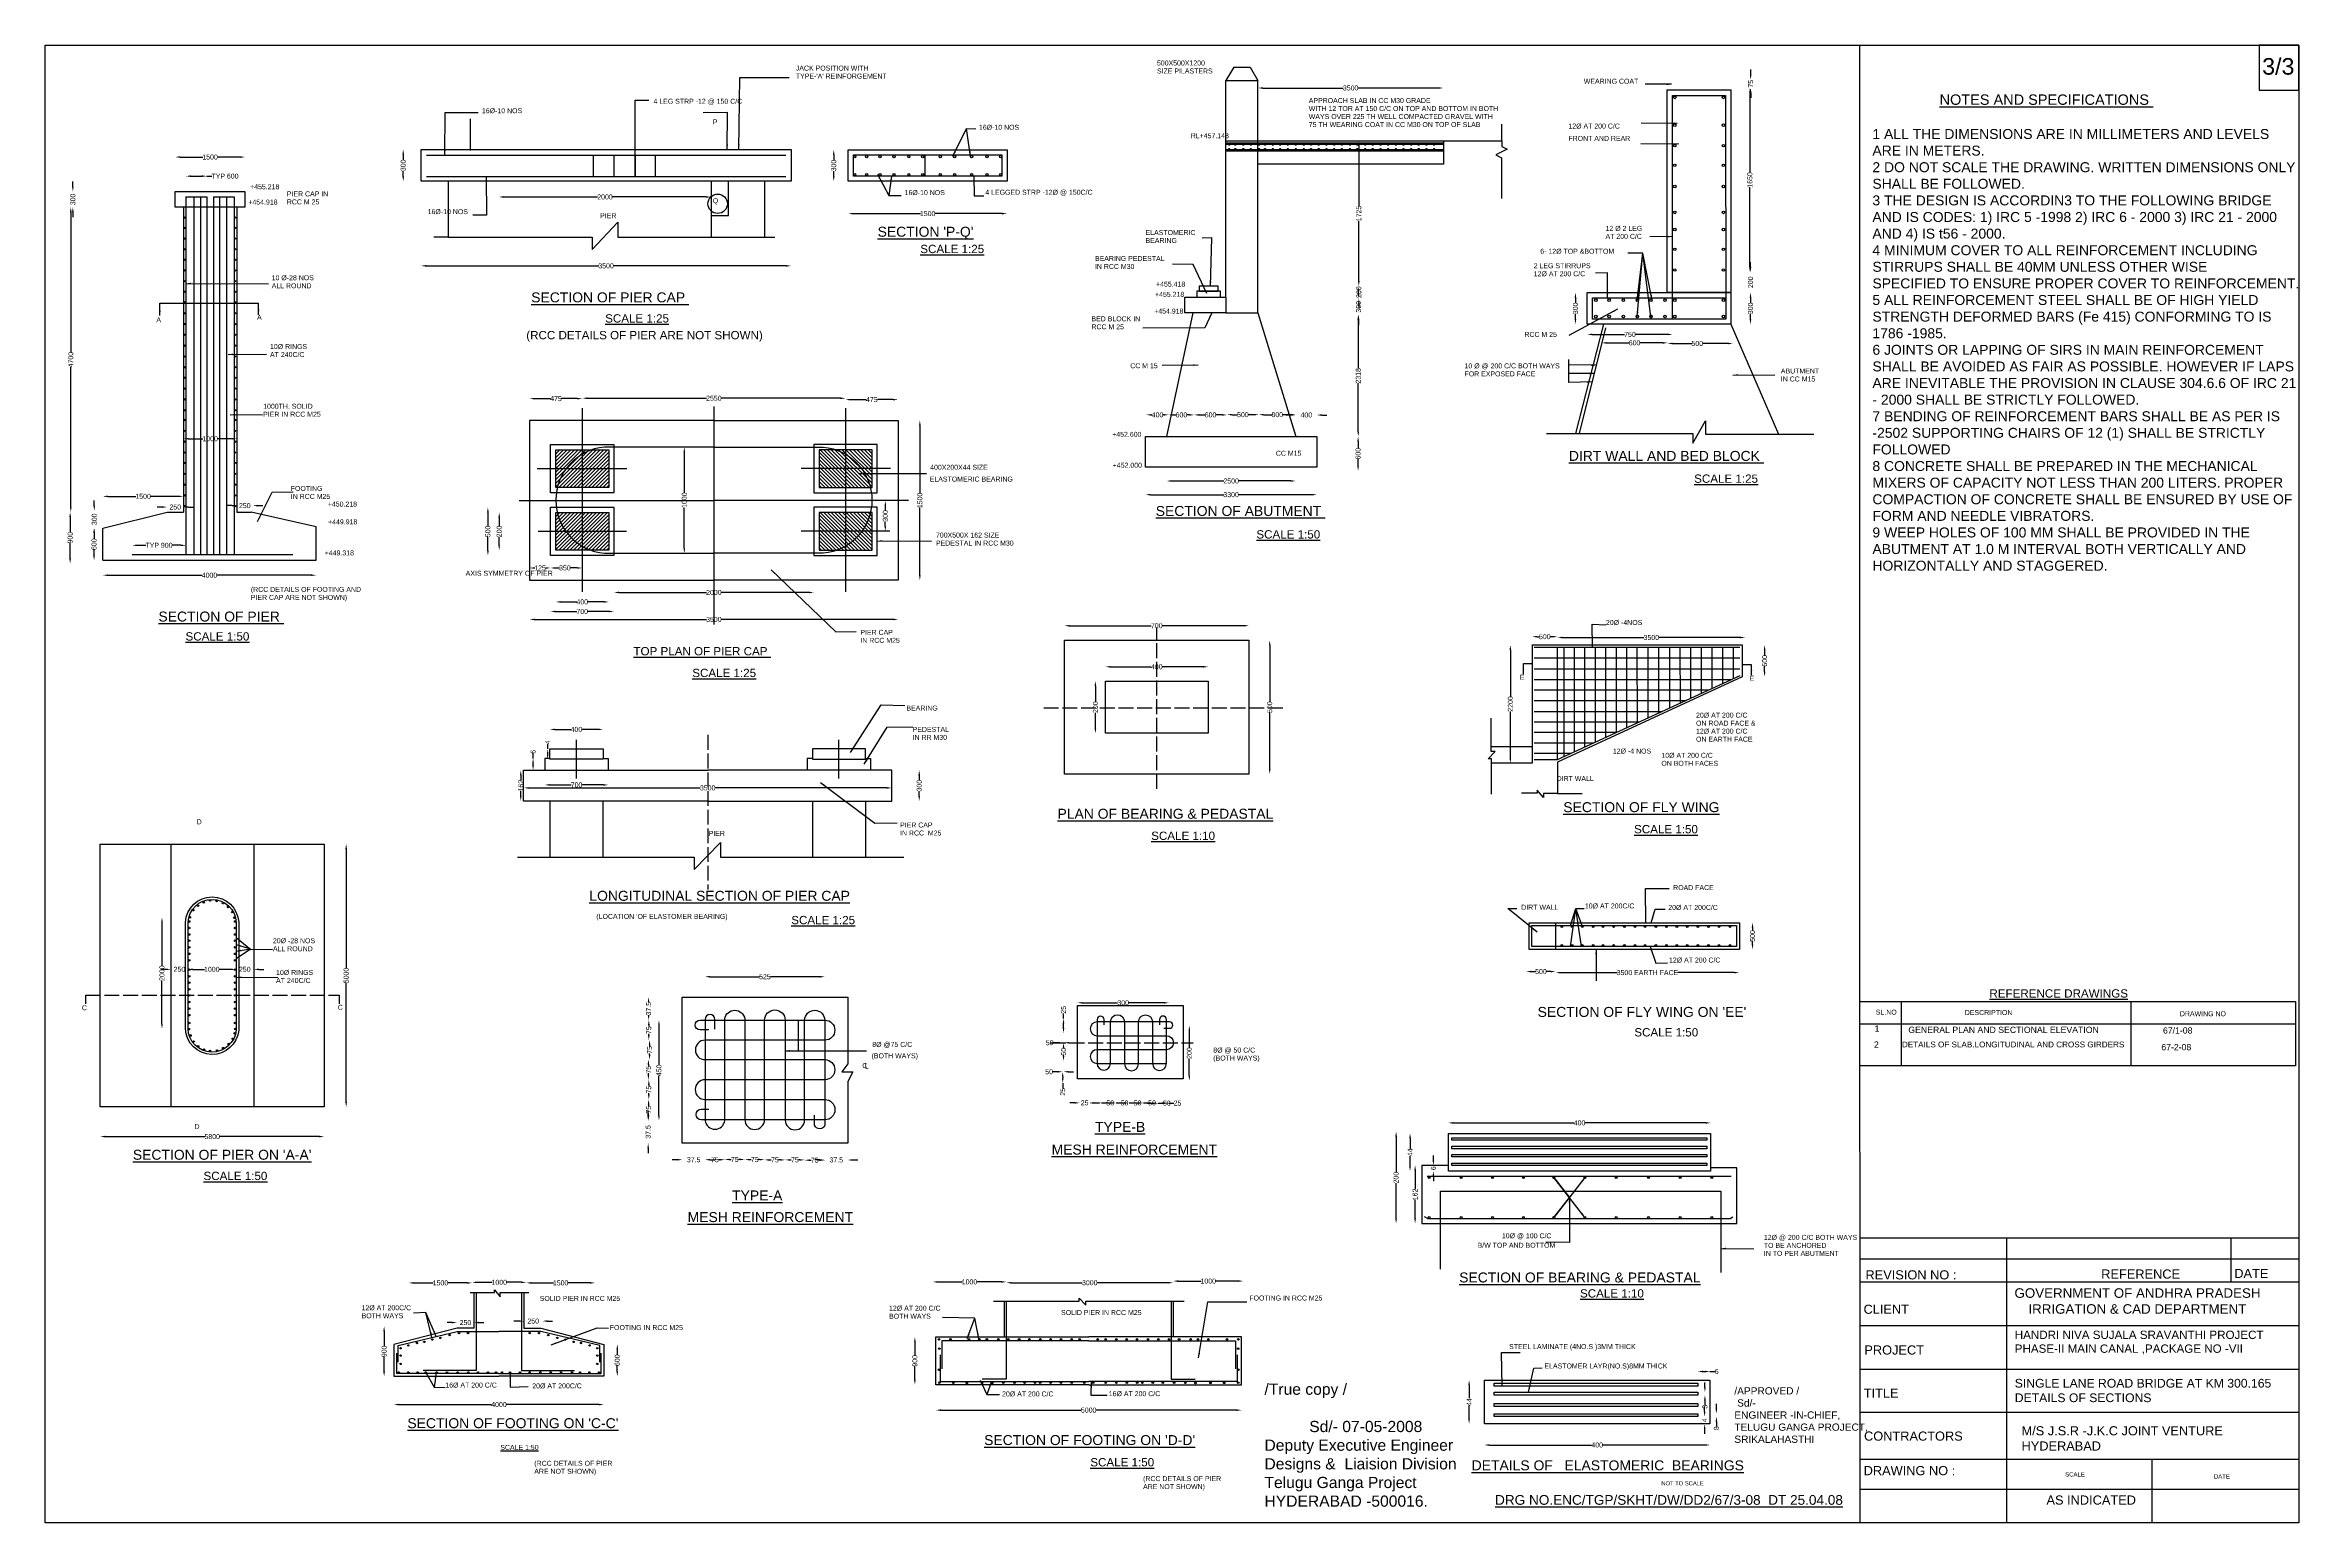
# Model space of a CAD drawing. Header units: millimetres. Extents: x -53248195 to -53221053, y 22139671 to 22157478.
import ezdxf

# ---------------------------------------------------------------- set-up
doc = ezdxf.new("R2010")
doc.units = ezdxf.units.MM
doc.header["$MEASUREMENT"] = 0
doc.linetypes.add('ACAD_ISO02W100', pattern=[15, 12, -3])
for name, color, linetype in [('DIMENSION', 7, 'Continuous'), ('DRAWING', 2, 'Continuous'), ('TEXT', 7, 'Continuous')]:
    doc.layers.add(name, color=color, linetype=linetype)
doc.styles.get("Standard").update_dxf_attribs({"font": 'arial.ttf', "height": 60})
doc.dimstyles.get("Standard").update_dxf_attribs({"dimtxt": 60, "dimasz": 60, "dimexe": 0.18, "dimexo": 0.0625, "dimgap": 0.09, "dimtad": 0, "dimdec": 0, "dimzin": 0, "dimdsep": 46, "dimtxsty": 'Standard', "dimcen": 0.09, "dimse1": 1, "dimse2": 1, "dimadec": 0, "dimazin": 0, "dimtfac": 1, "dimtdec": 0, "dimtofl": 0, "dimtmove": 0, "dimatfit": 3, "dimfxl": 1, "dimtolj": 1, "dimtzin": 0, "dimarcsym": 0})

# ---------------------------------------------------------------- blocks, each defined once
blk = doc.blocks.new('*D54')
at = {"layer": 'Defpoints', "color": 0, "transparency": 16777216}
for p in [(-53245788, 22156128), (-53246627, 22155713), (-53245788, 22155713)]:
    blk.add_point(p, dxfattribs=at)
at = {"layer": 'DIMENSION', "color": 0, "lineweight": -2, "transparency": 16777216}
for p, q in [((-53246567, 22156128), (-53246294, 22156128)), ((-53245848, 22156128), (-53246121, 22156128))]:
    blk.add_line(p, q, dxfattribs=at)
at = {"layer": 'DIMENSION', "color": 0, "transparency": 16777216}
for points in [[(-53246567, 22156138), (-53246567, 22156118), (-53246627, 22156128)], [(-53245848, 22156138), (-53245848, 22156118), (-53245788, 22156128)]]:
    blk.add_solid(points, dxfattribs=at)
at = {"layer": 'DIMENSION', "color": 0, "transparency": 16777216, "insert": (-53246208, 22156128), "char_height": 60, "attachment_point": 5}
blk.add_mtext('\\A1;1500', dxfattribs=at)
blk = doc.blocks.new('*D55')
at = {"layer": 'Defpoints', "color": 0, "transparency": 16777216}
for p in [(-53246248, 22155898), (-53246498, 22155649), (-53246248, 22155649)]:
    blk.add_point(p, dxfattribs=at)
at = {"layer": 'DIMENSION', "color": 0, "lineweight": -2, "transparency": 16777216}
for p, q in [((-53246438, 22155898), (-53246308, 22155898)), ((-53246248, 22155898), (-53246188, 22155898))]:
    blk.add_line(p, q, dxfattribs=at)
at = {"layer": 'DIMENSION', "color": 0, "transparency": 16777216}
for points in [[(-53246438, 22155908), (-53246438, 22155888), (-53246498, 22155898)], [(-53246308, 22155908), (-53246308, 22155888), (-53246248, 22155898)]]:
    blk.add_solid(points, dxfattribs=at)
at = {"layer": 'DIMENSION', "color": 0, "transparency": 16777216, "insert": (-53246028, 22155898), "char_height": 60, "attachment_point": 5}
blk.add_mtext('\\A1;TYP 600', dxfattribs=at)
blk = doc.blocks.new('*D56')
at = {"layer": 'Defpoints', "color": 0, "transparency": 16777216}
for p in [(-53247860, 22155713), (-53246627, 22155713), (-53246627, 22155524)]:
    blk.add_point(p, dxfattribs=at)
at = {"layer": 'DIMENSION', "color": 0, "lineweight": -2, "transparency": 16777216}
for p, q in [((-53247860, 22155773), (-53247860, 22155833)), ((-53247860, 22155464), (-53247860, 22155404))]:
    blk.add_line(p, q, dxfattribs=at)
at = {"layer": 'DIMENSION', "color": 0, "transparency": 16777216}
for points in [[(-53247870, 22155773), (-53247850, 22155773), (-53247860, 22155713)], [(-53247870, 22155464), (-53247850, 22155464), (-53247860, 22155524)]]:
    blk.add_solid(points, dxfattribs=at)
at = {"layer": 'DIMENSION', "color": 0, "transparency": 16777216, "insert": (-53247860, 22155618), "char_height": 60, "attachment_point": 5, "rotation": 90}
blk.add_mtext('\\A1;300', dxfattribs=at)
blk = doc.blocks.new('*D57')
at = {"layer": 'Defpoints', "color": 0, "transparency": 16777216}
for p in [(-53246627, 22155524), (-53247885, 22151851), (-53246725, 22151851)]:
    blk.add_point(p, dxfattribs=at)
at = {"layer": 'DIMENSION', "color": 0, "lineweight": -2, "transparency": 16777216}
for p, q in [((-53247885, 22155464), (-53247885, 22153778)), ((-53247885, 22151911), (-53247885, 22153597))]:
    blk.add_line(p, q, dxfattribs=at)
at = {"layer": 'DIMENSION', "color": 0, "transparency": 16777216}
for points in [[(-53247895, 22155464), (-53247875, 22155464), (-53247885, 22155524)], [(-53247895, 22151911), (-53247875, 22151911), (-53247885, 22151851)]]:
    blk.add_solid(points, dxfattribs=at)
at = {"layer": 'DIMENSION', "color": 0, "transparency": 16777216, "insert": (-53247885, 22153687), "char_height": 60, "attachment_point": 5, "rotation": 90}
blk.add_mtext('\\A1;4700', dxfattribs=at)
blk = doc.blocks.new('*D58')
at = {"layer": 'Defpoints', "color": 0, "transparency": 16777216}
for p in [(-53247499, 22152040), (-53247499, 22151851), (-53246529, 22151851)]:
    blk.add_point(p, dxfattribs=at)
at = {"layer": 'DIMENSION', "color": 0, "lineweight": -2, "transparency": 16777216}
for p, q in [((-53247439, 22152040), (-53247101, 22152040)), ((-53246589, 22152040), (-53246928, 22152040))]:
    blk.add_line(p, q, dxfattribs=at)
at = {"layer": 'DIMENSION', "color": 0, "transparency": 16777216}
for points in [[(-53247439, 22152050), (-53247439, 22152030), (-53247499, 22152040)], [(-53246589, 22152050), (-53246589, 22152030), (-53246529, 22152040)]]:
    blk.add_solid(points, dxfattribs=at)
at = {"layer": 'DIMENSION', "color": 0, "transparency": 16777216, "insert": (-53247014, 22152040), "char_height": 60, "attachment_point": 5}
blk.add_mtext('\\A1;1500', dxfattribs=at)
blk = doc.blocks.new('*D59')
at = {"layer": 'Defpoints', "color": 0, "transparency": 16777216}
for p in [(-53246725, 22151911), (-53246725, 22151851), (-53246529, 22151851)]:
    blk.add_point(p, dxfattribs=at)
at = {"layer": 'DIMENSION', "color": 0, "lineweight": -2, "transparency": 16777216}
for p, q in [((-53246785, 22151911), (-53246845, 22151911)), ((-53246469, 22151911), (-53246409, 22151911))]:
    blk.add_line(p, q, dxfattribs=at)
at = {"layer": 'DIMENSION', "color": 0, "transparency": 16777216}
for points in [[(-53246785, 22151921), (-53246785, 22151901), (-53246725, 22151911)], [(-53246469, 22151921), (-53246469, 22151901), (-53246529, 22151911)]]:
    blk.add_solid(points, dxfattribs=at)
at = {"layer": 'DIMENSION', "color": 0, "transparency": 16777216, "insert": (-53246627, 22151911), "char_height": 60, "attachment_point": 5}
blk.add_mtext('\\A1;250', dxfattribs=at)
blk = doc.blocks.new('*D60')
at = {"layer": 'Defpoints', "color": 0, "transparency": 16777216}
for p in [(-53247147, 22151450), (-53247147, 22151339), (-53246498, 22151339)]:
    blk.add_point(p, dxfattribs=at)
at = {"layer": 'DIMENSION', "color": 0, "lineweight": -2, "transparency": 16777216}
for p, q in [((-53247087, 22151450), (-53246983, 22151450)), ((-53246558, 22151450), (-53246662, 22151450))]:
    blk.add_line(p, q, dxfattribs=at)
at = {"layer": 'DIMENSION', "color": 0, "transparency": 16777216}
for points in [[(-53247087, 22151460), (-53247087, 22151440), (-53247147, 22151450)], [(-53246558, 22151460), (-53246558, 22151440), (-53246498, 22151450)]]:
    blk.add_solid(points, dxfattribs=at)
at = {"layer": 'DIMENSION', "color": 0, "transparency": 16777216, "insert": (-53246823, 22151450), "char_height": 60, "attachment_point": 5}
blk.add_mtext('\\A1;TYP 900', dxfattribs=at)
blk = doc.blocks.new('*D61')
at = {"layer": 'Defpoints', "color": 0, "transparency": 16777216}
for p in [(-53247605, 22151657), (-53247499, 22151657), (-53247499, 22151270)]:
    blk.add_point(p, dxfattribs=at)
at = {"layer": 'DIMENSION', "color": 0, "lineweight": -2, "transparency": 16777216}
for p, q in [((-53247605, 22151597), (-53247605, 22151530)), ((-53247605, 22151330), (-53247605, 22151397))]:
    blk.add_line(p, q, dxfattribs=at)
at = {"layer": 'DIMENSION', "color": 0, "transparency": 16777216}
for points in [[(-53247615, 22151597), (-53247595, 22151597), (-53247605, 22151657)], [(-53247615, 22151330), (-53247595, 22151330), (-53247605, 22151270)]]:
    blk.add_solid(points, dxfattribs=at)
at = {"layer": 'DIMENSION', "color": 0, "transparency": 16777216, "insert": (-53247605, 22151463), "char_height": 60, "attachment_point": 5, "rotation": 90}
blk.add_mtext('\\A1;600', dxfattribs=at)
blk = doc.blocks.new('*D62')
at = {"layer": 'Defpoints', "color": 0, "transparency": 16777216}
for p in [(-53247605, 22151868), (-53247602, 22151868), (-53247605, 22151657)]:
    blk.add_point(p, dxfattribs=at)
at = {"layer": 'DIMENSION', "color": 0, "lineweight": -2, "transparency": 16777216}
for p, q in [((-53247602, 22151928), (-53247602, 22151988)), ((-53247602, 22151597), (-53247602, 22151537))]:
    blk.add_line(p, q, dxfattribs=at)
at = {"layer": 'DIMENSION', "color": 0, "transparency": 16777216}
for points in [[(-53247612, 22151928), (-53247592, 22151928), (-53247602, 22151868)], [(-53247612, 22151597), (-53247592, 22151597), (-53247602, 22151657)]]:
    blk.add_solid(points, dxfattribs=at)
at = {"layer": 'DIMENSION', "color": 0, "transparency": 16777216, "insert": (-53247602, 22151763), "char_height": 60, "attachment_point": 5, "rotation": 90}
blk.add_mtext('\\A1;300', dxfattribs=at)
blk = doc.blocks.new('*D63')
at = {"layer": 'Defpoints', "color": 0, "transparency": 16777216}
for p in [(-53247885, 22151851), (-53247893, 22151232), (-53247883, 22151232)]:
    blk.add_point(p, dxfattribs=at)
at = {"layer": 'DIMENSION', "color": 0, "lineweight": -2, "transparency": 16777216}
for p, q in [((-53247893, 22151791), (-53247893, 22151608)), ((-53247893, 22151292), (-53247893, 22151475))]:
    blk.add_line(p, q, dxfattribs=at)
at = {"layer": 'DIMENSION', "color": 0, "transparency": 16777216}
for points in [[(-53247903, 22151791), (-53247883, 22151791), (-53247893, 22151851)], [(-53247903, 22151292), (-53247883, 22151292), (-53247893, 22151232)]]:
    blk.add_solid(points, dxfattribs=at)
at = {"layer": 'DIMENSION', "color": 0, "transparency": 16777216, "insert": (-53247893, 22151542), "char_height": 60, "attachment_point": 5, "rotation": 90}
blk.add_mtext('\\A1;900', dxfattribs=at)
blk = doc.blocks.new('*D64')
at = {"layer": 'Defpoints', "color": 0, "transparency": 16777216}
for p in [(-53247499, 22151265), (-53244930, 22151265), (-53244930, 22151090)]:
    blk.add_point(p, dxfattribs=at)
at = {"layer": 'DIMENSION', "color": 0, "lineweight": -2, "transparency": 16777216}
for p, q in [((-53247439, 22151090), (-53246305, 22151090)), ((-53244990, 22151090), (-53246124, 22151090))]:
    blk.add_line(p, q, dxfattribs=at)
at = {"layer": 'DIMENSION', "color": 0, "transparency": 16777216}
for points in [[(-53247439, 22151100), (-53247439, 22151080), (-53247499, 22151090)], [(-53244990, 22151100), (-53244990, 22151080), (-53244930, 22151090)]]:
    blk.add_solid(points, dxfattribs=at)
at = {"layer": 'DIMENSION', "color": 0, "transparency": 16777216, "insert": (-53246215, 22151090), "char_height": 60, "attachment_point": 5}
blk.add_mtext('\\A1;4000', dxfattribs=at)
blk = doc.blocks.new('*D65')
at = {"layer": 'Defpoints', "color": 0, "transparency": 16777216}
for p in [(-53246529, 22152734), (-53245885, 22152734), (-53245885, 22152734)]:
    blk.add_point(p, dxfattribs=at)
at = {"layer": 'DIMENSION', "color": 0, "lineweight": -2, "transparency": 16777216}
for p, q in [((-53246469, 22152734), (-53246294, 22152734)), ((-53245945, 22152734), (-53246120, 22152734))]:
    blk.add_line(p, q, dxfattribs=at)
at = {"layer": 'DIMENSION', "color": 0, "transparency": 16777216}
for points in [[(-53246469, 22152744), (-53246469, 22152724), (-53246529, 22152734)], [(-53245945, 22152744), (-53245945, 22152724), (-53245885, 22152734)]]:
    blk.add_solid(points, dxfattribs=at)
at = {"layer": 'DIMENSION', "color": 0, "transparency": 16777216, "insert": (-53246207, 22152734), "char_height": 60, "attachment_point": 5}
blk.add_mtext('\\A1;1000', dxfattribs=at)
blk = doc.blocks.new('*D66')
at = {"layer": 'Defpoints', "color": 0, "transparency": 16777216}
for p in [(-53245885, 22151851), (-53245692, 22151928), (-53245692, 22151847)]:
    blk.add_point(p, dxfattribs=at)
at = {"layer": 'DIMENSION', "color": 0, "lineweight": -2, "transparency": 16777216}
for p, q in [((-53245945, 22151928), (-53246005, 22151928)), ((-53245632, 22151928), (-53245572, 22151928))]:
    blk.add_line(p, q, dxfattribs=at)
at = {"layer": 'DIMENSION', "color": 0, "transparency": 16777216}
for points in [[(-53245945, 22151938), (-53245945, 22151918), (-53245885, 22151928)], [(-53245632, 22151938), (-53245632, 22151918), (-53245692, 22151928)]]:
    blk.add_solid(points, dxfattribs=at)
at = {"layer": 'DIMENSION', "color": 0, "transparency": 16777216, "insert": (-53245789, 22151928), "char_height": 60, "attachment_point": 5}
blk.add_mtext('\\A1;250', dxfattribs=at)
blk = doc.blocks.new('*D67')
at = {"layer": 'Defpoints', "color": 0, "transparency": 16777216}
for p in [(-53243882, 22156220), (-53243665, 22156220), (-53243665, 22155836)]:
    blk.add_point(p, dxfattribs=at)
at = {"layer": 'DIMENSION', "color": 0, "lineweight": -2, "transparency": 16777216}
for p, q in [((-53243882, 22156160), (-53243882, 22156094)), ((-53243882, 22155896), (-53243882, 22155962))]:
    blk.add_line(p, q, dxfattribs=at)
at = {"layer": 'DIMENSION', "color": 0, "transparency": 16777216}
for points in [[(-53243892, 22156160), (-53243872, 22156160), (-53243882, 22156220)], [(-53243892, 22155896), (-53243872, 22155896), (-53243882, 22155836)]]:
    blk.add_solid(points, dxfattribs=at)
at = {"layer": 'DIMENSION', "color": 0, "transparency": 16777216, "insert": (-53243882, 22156028), "char_height": 60, "attachment_point": 5, "rotation": 90}
blk.add_mtext('\\A1;300', dxfattribs=at)
blk = doc.blocks.new('*D68')
at = {"layer": 'Defpoints', "color": 0, "transparency": 16777216}
for p in [(-53242729, 22155637), (-53240175, 22155651), (-53240175, 22155647)]:
    blk.add_point(p, dxfattribs=at)
at = {"layer": 'DIMENSION', "color": 0, "lineweight": -2, "transparency": 16777216}
for p, q in [((-53242669, 22155647), (-53241542, 22155647)), ((-53240235, 22155647), (-53241362, 22155647))]:
    blk.add_line(p, q, dxfattribs=at)
at = {"layer": 'DIMENSION', "color": 0, "transparency": 16777216}
for points in [[(-53242669, 22155657), (-53242669, 22155637), (-53242729, 22155647)], [(-53240235, 22155657), (-53240235, 22155637), (-53240175, 22155647)]]:
    blk.add_solid(points, dxfattribs=at)
at = {"layer": 'DIMENSION', "color": 0, "transparency": 16777216, "insert": (-53241452, 22155647), "char_height": 60, "attachment_point": 5}
blk.add_mtext('\\A1;2000', dxfattribs=at)
blk = doc.blocks.new('*D69')
at = {"layer": 'Defpoints', "color": 0, "transparency": 16777216}
for p in [(-53243665, 22155836), (-53239212, 22155836), (-53243665, 22154817)]:
    blk.add_point(p, dxfattribs=at)
at = {"layer": 'DIMENSION', "color": 0, "lineweight": -2, "transparency": 16777216}
for p, q in [((-53243605, 22154817), (-53241528, 22154817)), ((-53239272, 22154817), (-53241349, 22154817))]:
    blk.add_line(p, q, dxfattribs=at)
at = {"layer": 'DIMENSION', "color": 0, "transparency": 16777216}
for points in [[(-53243605, 22154827), (-53243605, 22154807), (-53243665, 22154817)], [(-53239272, 22154827), (-53239272, 22154807), (-53239212, 22154817)]]:
    blk.add_solid(points, dxfattribs=at)
at = {"layer": 'DIMENSION', "color": 0, "transparency": 16777216, "insert": (-53241439, 22154817), "char_height": 60, "attachment_point": 5}
blk.add_mtext('\\A1;3500', dxfattribs=at)
blk = doc.blocks.new('*D70')
at = {"layer": 'Defpoints', "color": 0, "transparency": 16777216}
for p in [(-53238522, 22156216), (-53238697, 22155837), (-53238522, 22155837)]:
    blk.add_point(p, dxfattribs=at)
at = {"layer": 'DIMENSION', "color": 0, "lineweight": -2, "transparency": 16777216}
for p, q in [((-53238697, 22156156), (-53238697, 22156092)), ((-53238697, 22155897), (-53238697, 22155960))]:
    blk.add_line(p, q, dxfattribs=at)
at = {"layer": 'DIMENSION', "color": 0, "transparency": 16777216}
for points in [[(-53238707, 22156156), (-53238687, 22156156), (-53238697, 22156216)], [(-53238707, 22155897), (-53238687, 22155897), (-53238697, 22155837)]]:
    blk.add_solid(points, dxfattribs=at)
at = {"layer": 'DIMENSION', "color": 0, "transparency": 16777216, "insert": (-53238697, 22156026), "char_height": 60, "attachment_point": 5, "rotation": 90}
blk.add_mtext('\\A1;300', dxfattribs=at)
blk = doc.blocks.new('*D71')
at = {"layer": 'Defpoints', "color": 0, "transparency": 16777216}
for p in [(-53238522, 22155837), (-53236609, 22155837), (-53238522, 22155446)]:
    blk.add_point(p, dxfattribs=at)
at = {"layer": 'DIMENSION', "color": 0, "lineweight": -2, "transparency": 16777216}
for p, q in [((-53238462, 22155446), (-53237653, 22155446)), ((-53236669, 22155446), (-53237479, 22155446))]:
    blk.add_line(p, q, dxfattribs=at)
at = {"layer": 'DIMENSION', "color": 0, "transparency": 16777216}
for points in [[(-53238462, 22155456), (-53238462, 22155436), (-53238522, 22155446)], [(-53236669, 22155456), (-53236669, 22155436), (-53236609, 22155446)]]:
    blk.add_solid(points, dxfattribs=at)
at = {"layer": 'DIMENSION', "color": 0, "transparency": 16777216, "insert": (-53237566, 22155446), "char_height": 60, "attachment_point": 5}
blk.add_mtext('\\A1;1500', dxfattribs=at)
blk = doc.blocks.new('*D72')
at = {"layer": 'Defpoints', "color": 0, "transparency": 16777216}
for p in [(-53231355, 22156960), (-53233589, 22156322), (-53231355, 22156322)]:
    blk.add_point(p, dxfattribs=at)
at = {"layer": 'DIMENSION', "color": 0, "lineweight": -2, "transparency": 16777216}
for p, q in [((-53233529, 22156960), (-53232562, 22156960)), ((-53231415, 22156960), (-53232383, 22156960))]:
    blk.add_line(p, q, dxfattribs=at)
at = {"layer": 'DIMENSION', "color": 0, "transparency": 16777216}
for points in [[(-53233529, 22156970), (-53233529, 22156950), (-53233589, 22156960)], [(-53231415, 22156970), (-53231415, 22156950), (-53231355, 22156960)]]:
    blk.add_solid(points, dxfattribs=at)
at = {"layer": 'DIMENSION', "color": 0, "transparency": 16777216, "insert": (-53232472, 22156960), "char_height": 60, "attachment_point": 5}
blk.add_mtext('\\A1;3500', dxfattribs=at)
blk = doc.blocks.new('*D73')
at = {"layer": 'Defpoints', "color": 0, "transparency": 16777216}
for p in [(-53232374, 22156322), (-53232386, 22154574), (-53232374, 22154574)]:
    blk.add_point(p, dxfattribs=at)
at = {"layer": 'DIMENSION', "color": 0, "lineweight": -2, "transparency": 16777216}
for p, q in [((-53232374, 22156262), (-53232374, 22155535)), ((-53232374, 22154634), (-53232374, 22155361))]:
    blk.add_line(p, q, dxfattribs=at)
at = {"layer": 'DIMENSION', "color": 0, "transparency": 16777216}
for points in [[(-53232384, 22156262), (-53232364, 22156262), (-53232374, 22156322)], [(-53232384, 22154634), (-53232364, 22154634), (-53232374, 22154574)]]:
    blk.add_solid(points, dxfattribs=at)
at = {"layer": 'DIMENSION', "color": 0, "transparency": 16777216, "insert": (-53232374, 22155448), "char_height": 60, "attachment_point": 5, "rotation": 90}
blk.add_mtext('\\A1;1725', dxfattribs=at)
blk = doc.blocks.new('*D74')
at = {"layer": 'Defpoints', "color": 0, "transparency": 16777216}
for p in [(-53232374, 22154576), (-53232377, 22154423), (-53232374, 22154423)]:
    blk.add_point(p, dxfattribs=at)
at = {"layer": 'DIMENSION', "color": 0, "lineweight": -2, "transparency": 16777216}
for p, q in [((-53232374, 22154636), (-53232374, 22154696)), ((-53232374, 22154363), (-53232374, 22154303))]:
    blk.add_line(p, q, dxfattribs=at)
at = {"layer": 'DIMENSION', "color": 0, "transparency": 16777216}
for points in [[(-53232384, 22154636), (-53232364, 22154636), (-53232374, 22154576)], [(-53232384, 22154363), (-53232364, 22154363), (-53232374, 22154423)]]:
    blk.add_solid(points, dxfattribs=at)
at = {"layer": 'DIMENSION', "color": 0, "transparency": 16777216, "insert": (-53232374, 22154500), "char_height": 60, "attachment_point": 5, "rotation": 90}
blk.add_mtext('\\A1;200', dxfattribs=at)
blk = doc.blocks.new('*D75')
at = {"layer": 'Defpoints', "color": 0, "transparency": 16777216}
for p in [(-53232374, 22154423), (-53232382, 22154224), (-53232377, 22154224)]:
    blk.add_point(p, dxfattribs=at)
at = {"layer": 'DIMENSION', "color": 0, "lineweight": -2, "transparency": 16777216}
for p, q in [((-53232377, 22154483), (-53232377, 22154543)), ((-53232377, 22154164), (-53232377, 22154104))]:
    blk.add_line(p, q, dxfattribs=at)
at = {"layer": 'DIMENSION', "color": 0, "transparency": 16777216}
for points in [[(-53232387, 22154483), (-53232367, 22154483), (-53232377, 22154423)], [(-53232387, 22154164), (-53232367, 22154164), (-53232377, 22154224)]]:
    blk.add_solid(points, dxfattribs=at)
at = {"layer": 'DIMENSION', "color": 0, "transparency": 16777216, "insert": (-53232377, 22154324), "char_height": 60, "attachment_point": 5, "rotation": 90}
blk.add_mtext('\\A1;300', dxfattribs=at)
blk = doc.blocks.new('*D76')
at = {"layer": 'Defpoints', "color": 0, "transparency": 16777216}
for p in [(-53232382, 22154224), (-53232394, 22152761), (-53232381, 22152761)]:
    blk.add_point(p, dxfattribs=at)
at = {"layer": 'DIMENSION', "color": 0, "lineweight": -2, "transparency": 16777216}
for p, q in [((-53232381, 22154164), (-53232381, 22153583)), ((-53232381, 22152821), (-53232381, 22153402))]:
    blk.add_line(p, q, dxfattribs=at)
at = {"layer": 'DIMENSION', "color": 0, "transparency": 16777216}
for points in [[(-53232391, 22154164), (-53232371, 22154164), (-53232381, 22154224)], [(-53232391, 22152821), (-53232371, 22152821), (-53232381, 22152761)]]:
    blk.add_solid(points, dxfattribs=at)
at = {"layer": 'DIMENSION', "color": 0, "transparency": 16777216, "insert": (-53232381, 22153492), "char_height": 60, "attachment_point": 5, "rotation": 90}
blk.add_mtext('\\A1;2318', dxfattribs=at)
blk = doc.blocks.new('*D77')
at = {"layer": 'Defpoints', "color": 0, "transparency": 16777216}
for p in [(-53232394, 22152761), (-53232392, 22152347), (-53232383, 22152347)]:
    blk.add_point(p, dxfattribs=at)
at = {"layer": 'DIMENSION', "color": 0, "lineweight": -2, "transparency": 16777216}
for p, q in [((-53232383, 22152701), (-53232383, 22152620)), ((-53232383, 22152407), (-53232383, 22152487))]:
    blk.add_line(p, q, dxfattribs=at)
at = {"layer": 'DIMENSION', "color": 0, "transparency": 16777216}
for points in [[(-53232393, 22152701), (-53232373, 22152701), (-53232383, 22152761)], [(-53232393, 22152407), (-53232373, 22152407), (-53232383, 22152347)]]:
    blk.add_solid(points, dxfattribs=at)
at = {"layer": 'DIMENSION', "color": 0, "transparency": 16777216, "insert": (-53232383, 22152554), "char_height": 60, "attachment_point": 5, "rotation": 90}
blk.add_mtext('\\A1;600', dxfattribs=at)
blk = doc.blocks.new('*D78')
at = {"layer": 'Defpoints', "color": 0, "transparency": 16777216}
for p in [(-53232879, 22153020), (-53233134, 22152762), (-53232879, 22152762)]:
    blk.add_point(p, dxfattribs=at)
at = {"layer": 'DIMENSION', "color": 0, "lineweight": -2, "transparency": 16777216}
for p, q in [((-53233194, 22153020), (-53233254, 22153020)), ((-53232819, 22153020), (-53232759, 22153020))]:
    blk.add_line(p, q, dxfattribs=at)
at = {"layer": 'DIMENSION', "color": 0, "transparency": 16777216}
for points in [[(-53233194, 22153030), (-53233194, 22153010), (-53233134, 22153020)], [(-53232819, 22153030), (-53232819, 22153010), (-53232879, 22153020)]]:
    blk.add_solid(points, dxfattribs=at)
at = {"layer": 'DIMENSION', "color": 0, "transparency": 16777216, "insert": (-53233006, 22153020), "char_height": 60, "attachment_point": 5}
blk.add_mtext('\\A1;400', dxfattribs=at)
blk = doc.blocks.new('*D79')
at = {"layer": 'Defpoints', "color": 0, "transparency": 16777216}
for p in [(-53233578, 22153030), (-53233578, 22153024), (-53233134, 22153020)]:
    blk.add_point(p, dxfattribs=at)
at = {"layer": 'DIMENSION', "color": 0, "lineweight": -2, "transparency": 16777216}
for p, q in [((-53233518, 22153024), (-53233422, 22153024)), ((-53233194, 22153024), (-53233289, 22153024))]:
    blk.add_line(p, q, dxfattribs=at)
at = {"layer": 'DIMENSION', "color": 0, "transparency": 16777216}
for points in [[(-53233518, 22153034), (-53233518, 22153014), (-53233578, 22153024)], [(-53233194, 22153034), (-53233194, 22153014), (-53233134, 22153024)]]:
    blk.add_solid(points, dxfattribs=at)
at = {"layer": 'DIMENSION', "color": 0, "transparency": 16777216, "insert": (-53233356, 22153024), "char_height": 60, "attachment_point": 5}
blk.add_mtext('\\A1;800', dxfattribs=at)
blk = doc.blocks.new('*D80')
at = {"layer": 'Defpoints', "color": 0, "transparency": 16777216}
for p in [(-53233961, 22153024), (-53233961, 22153021), (-53233578, 22153024)]:
    blk.add_point(p, dxfattribs=at)
at = {"layer": 'DIMENSION', "color": 0, "lineweight": -2, "transparency": 16777216}
for p, q in [((-53233901, 22153024), (-53233836, 22153024)), ((-53233638, 22153024), (-53233703, 22153024))]:
    blk.add_line(p, q, dxfattribs=at)
at = {"layer": 'DIMENSION', "color": 0, "transparency": 16777216}
for points in [[(-53233901, 22153034), (-53233901, 22153014), (-53233961, 22153024)], [(-53233638, 22153034), (-53233638, 22153014), (-53233578, 22153024)]]:
    blk.add_solid(points, dxfattribs=at)
at = {"layer": 'DIMENSION', "color": 0, "transparency": 16777216, "insert": (-53233770, 22153024), "char_height": 60, "attachment_point": 5}
blk.add_mtext('\\A1;500', dxfattribs=at)
blk = doc.blocks.new('*D81')
at = {"layer": 'Defpoints', "color": 0, "transparency": 16777216}
for p in [(-53234356, 22153024), (-53234356, 22153021), (-53233961, 22153021)]:
    blk.add_point(p, dxfattribs=at)
at = {"layer": 'DIMENSION', "color": 0, "lineweight": -2, "transparency": 16777216}
for p, q in [((-53234296, 22153021), (-53234225, 22153021)), ((-53234021, 22153021), (-53234092, 22153021))]:
    blk.add_line(p, q, dxfattribs=at)
at = {"layer": 'DIMENSION', "color": 0, "transparency": 16777216}
for points in [[(-53234296, 22153031), (-53234296, 22153011), (-53234356, 22153021)], [(-53234021, 22153031), (-53234021, 22153011), (-53233961, 22153021)]]:
    blk.add_solid(points, dxfattribs=at)
at = {"layer": 'DIMENSION', "color": 0, "transparency": 16777216, "insert": (-53234159, 22153021), "char_height": 60, "attachment_point": 5}
blk.add_mtext('\\A1;600', dxfattribs=at)
blk = doc.blocks.new('*D82')
at = {"layer": 'Defpoints', "color": 0, "transparency": 16777216}
for p in [(-53234664, 22153027), (-53234664, 22153021), (-53234356, 22153021)]:
    blk.add_point(p, dxfattribs=at)
at = {"layer": 'DIMENSION', "color": 0, "lineweight": -2, "transparency": 16777216}
for p, q in [((-53234604, 22153021), (-53234576, 22153021)), ((-53234416, 22153021), (-53234444, 22153021))]:
    blk.add_line(p, q, dxfattribs=at)
at = {"layer": 'DIMENSION', "color": 0, "transparency": 16777216}
for points in [[(-53234604, 22153031), (-53234604, 22153011), (-53234664, 22153021)], [(-53234416, 22153031), (-53234416, 22153011), (-53234356, 22153021)]]:
    blk.add_solid(points, dxfattribs=at)
at = {"layer": 'DIMENSION', "color": 0, "transparency": 16777216, "insert": (-53234510, 22153021), "char_height": 60, "attachment_point": 5}
blk.add_mtext('\\A1;600', dxfattribs=at)
blk = doc.blocks.new('*D83')
at = {"layer": 'Defpoints', "color": 0, "transparency": 16777216}
for p in [(-53234932, 22153026), (-53234932, 22153022), (-53234664, 22153021)]:
    blk.add_point(p, dxfattribs=at)
at = {"layer": 'DIMENSION', "color": 0, "lineweight": -2, "transparency": 16777216}
for p, q in [((-53234872, 22153022), (-53234865, 22153022)), ((-53234724, 22153022), (-53234730, 22153022))]:
    blk.add_line(p, q, dxfattribs=at)
at = {"layer": 'DIMENSION', "color": 0, "transparency": 16777216}
for points in [[(-53234872, 22153032), (-53234872, 22153012), (-53234932, 22153022)], [(-53234724, 22153032), (-53234724, 22153012), (-53234664, 22153022)]]:
    blk.add_solid(points, dxfattribs=at)
at = {"layer": 'DIMENSION', "color": 0, "transparency": 16777216, "insert": (-53234798, 22153022), "char_height": 60, "attachment_point": 5}
blk.add_mtext('\\A1;400', dxfattribs=at)
blk = doc.blocks.new('*D84')
at = {"layer": 'Defpoints', "color": 0, "transparency": 16777216}
for p in [(-53234688, 22152762), (-53233134, 22152762), (-53234688, 22152225)]:
    blk.add_point(p, dxfattribs=at)
at = {"layer": 'DIMENSION', "color": 0, "lineweight": -2, "transparency": 16777216}
for p, q in [((-53234628, 22152225), (-53234001, 22152225)), ((-53233194, 22152225), (-53233821, 22152225))]:
    blk.add_line(p, q, dxfattribs=at)
at = {"layer": 'DIMENSION', "color": 0, "transparency": 16777216}
for points in [[(-53234628, 22152235), (-53234628, 22152215), (-53234688, 22152225)], [(-53233194, 22152235), (-53233194, 22152215), (-53233134, 22152225)]]:
    blk.add_solid(points, dxfattribs=at)
at = {"layer": 'DIMENSION', "color": 0, "transparency": 16777216, "insert": (-53233911, 22152225), "char_height": 60, "attachment_point": 5}
blk.add_mtext('\\A1;2500', dxfattribs=at)
blk = doc.blocks.new('*D85')
at = {"layer": 'Defpoints', "color": 0, "transparency": 16777216}
for p in [(-53234944, 22152390), (-53232879, 22152390), (-53234944, 22152060)]:
    blk.add_point(p, dxfattribs=at)
at = {"layer": 'DIMENSION', "color": 0, "lineweight": -2, "transparency": 16777216}
for p, q in [((-53234884, 22152060), (-53234001, 22152060)), ((-53232939, 22152060), (-53233822, 22152060))]:
    blk.add_line(p, q, dxfattribs=at)
at = {"layer": 'DIMENSION', "color": 0, "transparency": 16777216}
for points in [[(-53234884, 22152070), (-53234884, 22152050), (-53234944, 22152060)], [(-53232939, 22152070), (-53232939, 22152050), (-53232879, 22152060)]]:
    blk.add_solid(points, dxfattribs=at)
at = {"layer": 'DIMENSION', "color": 0, "transparency": 16777216, "insert": (-53233912, 22152060), "char_height": 60, "attachment_point": 5}
blk.add_mtext('\\A1;3300', dxfattribs=at)
blk = doc.blocks.new('*D86')
at = {"layer": 'Defpoints', "color": 0, "transparency": 16777216}
for p in [(-53237922, 22153205), (-53238556, 22152953), (-53237922, 22152953)]:
    blk.add_point(p, dxfattribs=at)
at = {"layer": 'DIMENSION', "color": 0, "lineweight": -2, "transparency": 16777216}
for p, q in [((-53238496, 22153205), (-53238307, 22153205)), ((-53237982, 22153205), (-53238171, 22153205))]:
    blk.add_line(p, q, dxfattribs=at)
at = {"layer": 'DIMENSION', "color": 0, "transparency": 16777216}
for points in [[(-53238496, 22153215), (-53238496, 22153195), (-53238556, 22153205)], [(-53237982, 22153215), (-53237982, 22153195), (-53237922, 22153205)]]:
    blk.add_solid(points, dxfattribs=at)
at = {"layer": 'DIMENSION', "color": 0, "transparency": 16777216, "insert": (-53238239, 22153205), "char_height": 60, "attachment_point": 5}
blk.add_mtext('\\A1;475', dxfattribs=at)
blk = doc.blocks.new('*D87')
at = {"layer": 'Defpoints', "color": 0, "transparency": 16777216}
for p in [(-53241725, 22153222), (-53241725, 22152953), (-53238556, 22152953)]:
    blk.add_point(p, dxfattribs=at)
at = {"layer": 'DIMENSION', "color": 0, "lineweight": -2, "transparency": 16777216}
for p, q in [((-53241665, 22153222), (-53240231, 22153222)), ((-53238616, 22153222), (-53240050, 22153222))]:
    blk.add_line(p, q, dxfattribs=at)
at = {"layer": 'DIMENSION', "color": 0, "transparency": 16777216}
for points in [[(-53241665, 22153232), (-53241665, 22153212), (-53241725, 22153222)], [(-53238616, 22153232), (-53238616, 22153212), (-53238556, 22153222)]]:
    blk.add_solid(points, dxfattribs=at)
at = {"layer": 'DIMENSION', "color": 0, "transparency": 16777216, "insert": (-53240141, 22153222), "char_height": 60, "attachment_point": 5}
blk.add_mtext('\\A1;2550', dxfattribs=at)
blk = doc.blocks.new('*D88')
at = {"layer": 'Defpoints', "color": 0, "transparency": 16777216}
for p in [(-53242359, 22153217), (-53242359, 22152953), (-53241725, 22152953)]:
    blk.add_point(p, dxfattribs=at)
at = {"layer": 'DIMENSION', "color": 0, "lineweight": -2, "transparency": 16777216}
for p, q in [((-53242299, 22153217), (-53242110, 22153217)), ((-53241785, 22153217), (-53241974, 22153217))]:
    blk.add_line(p, q, dxfattribs=at)
at = {"layer": 'DIMENSION', "color": 0, "transparency": 16777216}
for points in [[(-53242299, 22153227), (-53242299, 22153207), (-53242359, 22153217)], [(-53241785, 22153227), (-53241785, 22153207), (-53241725, 22153217)]]:
    blk.add_solid(points, dxfattribs=at)
at = {"layer": 'DIMENSION', "color": 0, "transparency": 16777216, "insert": (-53242042, 22153217), "char_height": 60, "attachment_point": 5}
blk.add_mtext('\\A1;475', dxfattribs=at)
blk = doc.blocks.new('*D89')
at = {"layer": 'Defpoints', "color": 0, "transparency": 16777216}
for p in [(-53242862, 22151908), (-53242108, 22151908), (-53242108, 22151327)]:
    blk.add_point(p, dxfattribs=at)
at = {"layer": 'DIMENSION', "color": 0, "lineweight": -2, "transparency": 16777216}
for p, q in [((-53242862, 22151848), (-53242862, 22151684)), ((-53242862, 22151387), (-53242862, 22151551))]:
    blk.add_line(p, q, dxfattribs=at)
at = {"layer": 'DIMENSION', "color": 0, "transparency": 16777216}
for points in [[(-53242872, 22151848), (-53242852, 22151848), (-53242862, 22151908)], [(-53242872, 22151387), (-53242852, 22151387), (-53242862, 22151327)]]:
    blk.add_solid(points, dxfattribs=at)
at = {"layer": 'DIMENSION', "color": 0, "transparency": 16777216, "insert": (-53242862, 22151617), "char_height": 60, "attachment_point": 5, "rotation": 90}
blk.add_mtext('\\A1;500', dxfattribs=at)
blk = doc.blocks.new('*D90')
at = {"layer": 'Defpoints', "color": 0, "transparency": 16777216}
for p in [(-53242045, 22151845), (-53242726, 22151390), (-53242045, 22151390)]:
    blk.add_point(p, dxfattribs=at)
at = {"layer": 'DIMENSION', "color": 0, "lineweight": -2, "transparency": 16777216}
for p, q in [((-53242726, 22151785), (-53242726, 22151684)), ((-53242726, 22151450), (-53242726, 22151551))]:
    blk.add_line(p, q, dxfattribs=at)
at = {"layer": 'DIMENSION', "color": 0, "transparency": 16777216}
for points in [[(-53242736, 22151785), (-53242716, 22151785), (-53242726, 22151845)], [(-53242736, 22151450), (-53242716, 22151450), (-53242726, 22151390)]]:
    blk.add_solid(points, dxfattribs=at)
at = {"layer": 'DIMENSION', "color": 0, "transparency": 16777216, "insert": (-53242726, 22151617), "char_height": 60, "attachment_point": 5, "rotation": 90}
blk.add_mtext('\\A1;200', dxfattribs=at)
blk = doc.blocks.new('*D91')
at = {"layer": 'Defpoints', "color": 0, "transparency": 16777216}
for p in [(-53242108, 22151327), (-53241725, 22151327), (-53242108, 22151177)]:
    blk.add_point(p, dxfattribs=at)
at = {"layer": 'DIMENSION', "color": 0, "lineweight": -2, "transparency": 16777216}
for p, q in [((-53242048, 22151177), (-53242001, 22151177)), ((-53241785, 22151177), (-53241869, 22151177))]:
    blk.add_line(p, q, dxfattribs=at)
at = {"layer": 'DIMENSION', "color": 0, "transparency": 16777216}
for points in [[(-53242048, 22151187), (-53242048, 22151167), (-53242108, 22151177)], [(-53241785, 22151187), (-53241785, 22151167), (-53241725, 22151177)]]:
    blk.add_solid(points, dxfattribs=at)
at = {"layer": 'DIMENSION', "color": 0, "transparency": 16777216, "insert": (-53241935, 22151177), "char_height": 60, "attachment_point": 5}
blk.add_mtext('\\A1;350', dxfattribs=at)
blk = doc.blocks.new('*D92')
at = {"layer": 'Defpoints', "color": 0, "transparency": 16777216}
for p in [(-53242359, 22151177), (-53242359, 22151083), (-53242108, 22151083)]:
    blk.add_point(p, dxfattribs=at)
at = {"layer": 'DIMENSION', "color": 0, "lineweight": -2, "transparency": 16777216}
for p, q in [((-53242299, 22151177), (-53242297, 22151177)), ((-53242168, 22151177), (-53242170, 22151177))]:
    blk.add_line(p, q, dxfattribs=at)
at = {"layer": 'DIMENSION', "color": 0, "transparency": 16777216}
for points in [[(-53242299, 22151187), (-53242299, 22151167), (-53242359, 22151177)], [(-53242168, 22151187), (-53242168, 22151167), (-53242108, 22151177)]]:
    blk.add_solid(points, dxfattribs=at)
at = {"layer": 'DIMENSION', "color": 0, "transparency": 16777216, "insert": (-53242234, 22151177), "char_height": 60, "attachment_point": 5}
blk.add_mtext('\\A1;125', dxfattribs=at)
blk = doc.blocks.new('*D93')
at = {"layer": 'Defpoints', "color": 0, "transparency": 16777216}
for p in [(-53240483, 22152632), (-53240497, 22151355), (-53240483, 22151355)]:
    blk.add_point(p, dxfattribs=at)
at = {"layer": 'DIMENSION', "color": 0, "lineweight": -2, "transparency": 16777216}
for p, q in [((-53240497, 22152572), (-53240497, 22152080)), ((-53240497, 22151415), (-53240497, 22151907))]:
    blk.add_line(p, q, dxfattribs=at)
at = {"layer": 'DIMENSION', "color": 0, "transparency": 16777216}
for points in [[(-53240507, 22152572), (-53240487, 22152572), (-53240497, 22152632)], [(-53240507, 22151415), (-53240487, 22151415), (-53240497, 22151355)]]:
    blk.add_solid(points, dxfattribs=at)
at = {"layer": 'DIMENSION', "color": 0, "transparency": 16777216, "insert": (-53240497, 22151994), "char_height": 60, "attachment_point": 5, "rotation": 90}
blk.add_mtext('\\A1;1000', dxfattribs=at)
blk = doc.blocks.new('*D94')
at = {"layer": 'Defpoints', "color": 0, "transparency": 16777216}
for p in [(-53238076, 22151988), (-53238023, 22151988), (-53238023, 22151620)]:
    blk.add_point(p, dxfattribs=at)
at = {"layer": 'DIMENSION', "color": 0, "lineweight": -2, "transparency": 16777216}
for p, q in [((-53238076, 22151928), (-53238076, 22151870)), ((-53238076, 22151680), (-53238076, 22151738))]:
    blk.add_line(p, q, dxfattribs=at)
at = {"layer": 'DIMENSION', "color": 0, "transparency": 16777216}
for points in [[(-53238086, 22151928), (-53238066, 22151928), (-53238076, 22151988)], [(-53238086, 22151680), (-53238066, 22151680), (-53238076, 22151620)]]:
    blk.add_solid(points, dxfattribs=at)
at = {"layer": 'DIMENSION', "color": 0, "transparency": 16777216, "insert": (-53238076, 22151804), "char_height": 60, "attachment_point": 5, "rotation": 90}
blk.add_mtext('\\A1;300', dxfattribs=at)
blk = doc.blocks.new('*D95')
at = {"layer": 'Defpoints', "color": 0, "transparency": 16777216}
for p in [(-53237922, 22152953), (-53237660, 22152953), (-53237922, 22151029)]:
    blk.add_point(p, dxfattribs=at)
at = {"layer": 'DIMENSION', "color": 0, "lineweight": -2, "transparency": 16777216}
for p, q in [((-53237660, 22152893), (-53237660, 22152077)), ((-53237660, 22151089), (-53237660, 22151904))]:
    blk.add_line(p, q, dxfattribs=at)
at = {"layer": 'DIMENSION', "color": 0, "transparency": 16777216}
for points in [[(-53237670, 22152893), (-53237650, 22152893), (-53237660, 22152953)], [(-53237670, 22151089), (-53237650, 22151089), (-53237660, 22151029)]]:
    blk.add_solid(points, dxfattribs=at)
at = {"layer": 'DIMENSION', "color": 0, "transparency": 16777216, "insert": (-53237660, 22151991), "char_height": 60, "attachment_point": 5, "rotation": 90}
blk.add_mtext('\\A1;1500', dxfattribs=at)
blk = doc.blocks.new('*D96')
at = {"layer": 'Defpoints', "color": 0, "transparency": 16777216}
for p in [(-53241344, 22151327), (-53238937, 22151327), (-53241344, 22150882)]:
    blk.add_point(p, dxfattribs=at)
at = {"layer": 'DIMENSION', "color": 0, "lineweight": -2, "transparency": 16777216}
for p, q in [((-53241284, 22150882), (-53240231, 22150882)), ((-53238997, 22150882), (-53240050, 22150882))]:
    blk.add_line(p, q, dxfattribs=at)
at = {"layer": 'DIMENSION', "color": 0, "transparency": 16777216}
for points in [[(-53241284, 22150892), (-53241284, 22150872), (-53241344, 22150882)], [(-53238997, 22150892), (-53238997, 22150872), (-53238937, 22150882)]]:
    blk.add_solid(points, dxfattribs=at)
at = {"layer": 'DIMENSION', "color": 0, "transparency": 16777216, "insert": (-53240141, 22150882), "char_height": 60, "attachment_point": 5}
blk.add_mtext('\\A1;2000', dxfattribs=at)
blk = doc.blocks.new('*D97')
at = {"layer": 'Defpoints', "color": 0, "transparency": 16777216}
for p in [(-53242108, 22151327), (-53241344, 22151327), (-53242108, 22150653)]:
    blk.add_point(p, dxfattribs=at)
at = {"layer": 'DIMENSION', "color": 0, "lineweight": -2, "transparency": 16777216}
for p, q in [((-53242048, 22150653), (-53241792, 22150653)), ((-53241404, 22150653), (-53241660, 22150653))]:
    blk.add_line(p, q, dxfattribs=at)
at = {"layer": 'DIMENSION', "color": 0, "transparency": 16777216}
for points in [[(-53242048, 22150663), (-53242048, 22150643), (-53242108, 22150653)], [(-53241404, 22150663), (-53241404, 22150643), (-53241344, 22150653)]]:
    blk.add_solid(points, dxfattribs=at)
at = {"layer": 'DIMENSION', "color": 0, "transparency": 16777216, "insert": (-53241726, 22150653), "char_height": 60, "attachment_point": 5}
blk.add_mtext('\\A1;700', dxfattribs=at)
blk = doc.blocks.new('*D98')
at = {"layer": 'Defpoints', "color": 0, "transparency": 16777216}
for p in [(-53242045, 22151390), (-53241407, 22151390), (-53242045, 22150768)]:
    blk.add_point(p, dxfattribs=at)
at = {"layer": 'DIMENSION', "color": 0, "lineweight": -2, "transparency": 16777216}
for p, q in [((-53241985, 22150768), (-53241793, 22150768)), ((-53241467, 22150768), (-53241658, 22150768))]:
    blk.add_line(p, q, dxfattribs=at)
at = {"layer": 'DIMENSION', "color": 0, "transparency": 16777216}
for points in [[(-53241985, 22150778), (-53241985, 22150758), (-53242045, 22150768)], [(-53241467, 22150778), (-53241467, 22150758), (-53241407, 22150768)]]:
    blk.add_solid(points, dxfattribs=at)
at = {"layer": 'DIMENSION', "color": 0, "transparency": 16777216, "insert": (-53241726, 22150768), "char_height": 60, "attachment_point": 5}
blk.add_mtext('\\A1;400', dxfattribs=at)
blk = doc.blocks.new('*D99')
at = {"layer": 'Defpoints', "color": 0, "transparency": 16777216}
for p in [(-53242359, 22151029), (-53237922, 22151029), (-53242359, 22150557)]:
    blk.add_point(p, dxfattribs=at)
at = {"layer": 'DIMENSION', "color": 0, "lineweight": -2, "transparency": 16777216}
for p, q in [((-53242299, 22150557), (-53240230, 22150557)), ((-53237982, 22150557), (-53240051, 22150557))]:
    blk.add_line(p, q, dxfattribs=at)
at = {"layer": 'DIMENSION', "color": 0, "transparency": 16777216}
for points in [[(-53242299, 22150567), (-53242299, 22150547), (-53242359, 22150557)], [(-53237982, 22150567), (-53237982, 22150547), (-53237922, 22150557)]]:
    blk.add_solid(points, dxfattribs=at)
at = {"layer": 'DIMENSION', "color": 0, "transparency": 16777216, "insert": (-53240141, 22150557), "char_height": 60, "attachment_point": 5}
blk.add_mtext('\\A1;3500', dxfattribs=at)
blk = doc.blocks.new('*D100')
at = {"layer": 'Defpoints', "color": 0, "transparency": 16777216}
for p in [(-53241476, 22149232), (-53242116, 22148996), (-53241476, 22148996)]:
    blk.add_point(p, dxfattribs=at)
at = {"layer": 'DIMENSION', "color": 0, "lineweight": -2, "transparency": 16777216}
for p, q in [((-53242056, 22149232), (-53241863, 22149232)), ((-53241536, 22149232), (-53241728, 22149232))]:
    blk.add_line(p, q, dxfattribs=at)
at = {"layer": 'DIMENSION', "color": 0, "transparency": 16777216}
for points in [[(-53242056, 22149242), (-53242056, 22149222), (-53242116, 22149232)], [(-53241536, 22149242), (-53241536, 22149222), (-53241476, 22149232)]]:
    blk.add_solid(points, dxfattribs=at)
at = {"layer": 'DIMENSION', "color": 0, "transparency": 16777216, "insert": (-53241796, 22149232), "char_height": 60, "attachment_point": 5}
blk.add_mtext('\\A1;400', dxfattribs=at)
blk = doc.blocks.new('*D101')
at = {"layer": 'Defpoints', "color": 0, "transparency": 16777216}
for p in [(-53242142, 22148996), (-53242116, 22148996), (-53242116, 22148871)]:
    blk.add_point(p, dxfattribs=at)
at = {"layer": 'DIMENSION', "color": 0, "lineweight": -2, "transparency": 16777216}
for p, q in [((-53242142, 22148996), (-53242142, 22149056)), ((-53242142, 22148931), (-53242142, 22148936))]:
    blk.add_line(p, q, dxfattribs=at)
at = {"layer": 'DIMENSION', "color": 0, "transparency": 16777216}
for points in [[(-53242152, 22148936), (-53242132, 22148936), (-53242142, 22148996)], [(-53242152, 22148931), (-53242132, 22148931), (-53242142, 22148871)]]:
    blk.add_solid(points, dxfattribs=at)
at = {"layer": 'DIMENSION', "color": 0, "transparency": 16777216, "insert": (-53242142, 22149077), "char_height": 60, "attachment_point": 5, "rotation": 90}
blk.add_mtext('\\A1;4', dxfattribs=at)
blk = doc.blocks.new('*D102')
at = {"layer": 'Defpoints', "color": 0, "transparency": 16777216}
for p in [(-53242318, 22148883), (-53242176, 22148883), (-53242176, 22148740)]:
    blk.add_point(p, dxfattribs=at)
at = {"layer": 'DIMENSION', "color": 0, "lineweight": -2, "transparency": 16777216}
for p, q in [((-53242318, 22148883), (-53242318, 22148943)), ((-53242318, 22148800), (-53242318, 22148823))]:
    blk.add_line(p, q, dxfattribs=at)
at = {"layer": 'DIMENSION', "color": 0, "transparency": 16777216}
for points in [[(-53242328, 22148823), (-53242308, 22148823), (-53242318, 22148883)], [(-53242328, 22148800), (-53242308, 22148800), (-53242318, 22148740)]]:
    blk.add_solid(points, dxfattribs=at)
at = {"layer": 'DIMENSION', "color": 0, "transparency": 16777216, "insert": (-53242318, 22148962), "char_height": 60, "attachment_point": 5, "rotation": 90}
blk.add_mtext('\\A1;6', dxfattribs=at)
blk = doc.blocks.new('*D103')
at = {"layer": 'Defpoints', "color": 0, "transparency": 16777216}
for p in [(-53242466, 22148740), (-53242431, 22148740), (-53242431, 22148369)]:
    blk.add_point(p, dxfattribs=at)
at = {"layer": 'DIMENSION', "color": 0, "lineweight": -2, "transparency": 16777216}
for p, q in [((-53242466, 22148680), (-53242466, 22148618)), ((-53242466, 22148429), (-53242466, 22148491))]:
    blk.add_line(p, q, dxfattribs=at)
at = {"layer": 'DIMENSION', "color": 0, "transparency": 16777216}
for points in [[(-53242476, 22148680), (-53242456, 22148680), (-53242466, 22148740)], [(-53242476, 22148429), (-53242456, 22148429), (-53242466, 22148369)]]:
    blk.add_solid(points, dxfattribs=at)
at = {"layer": 'DIMENSION', "color": 0, "transparency": 16777216, "insert": (-53242466, 22148554), "char_height": 60, "attachment_point": 5, "rotation": 90}
blk.add_mtext('\\A1;162', dxfattribs=at)
blk = doc.blocks.new('*D104')
at = {"layer": 'Defpoints', "color": 0, "transparency": 16777216}
for p in [(-53242176, 22148740), (-53241412, 22148740), (-53241412, 22148563)]:
    blk.add_point(p, dxfattribs=at)
at = {"layer": 'DIMENSION', "color": 0, "lineweight": -2, "transparency": 16777216}
for p, q in [((-53242116, 22148563), (-53241860, 22148563)), ((-53241472, 22148563), (-53241728, 22148563))]:
    blk.add_line(p, q, dxfattribs=at)
at = {"layer": 'DIMENSION', "color": 0, "transparency": 16777216}
for points in [[(-53242116, 22148573), (-53242116, 22148553), (-53242176, 22148563)], [(-53241472, 22148573), (-53241472, 22148553), (-53241412, 22148563)]]:
    blk.add_solid(points, dxfattribs=at)
at = {"layer": 'DIMENSION', "color": 0, "transparency": 16777216, "insert": (-53241794, 22148563), "char_height": 60, "attachment_point": 5}
blk.add_mtext('\\A1;700', dxfattribs=at)
blk = doc.blocks.new('*D105')
at = {"layer": 'Defpoints', "color": 0, "transparency": 16777216}
for p in [(-53242431, 22148486), (-53237999, 22148527), (-53237999, 22148486)]:
    blk.add_point(p, dxfattribs=at)
at = {"layer": 'DIMENSION', "color": 0, "lineweight": -2, "transparency": 16777216}
for p, q in [((-53242371, 22148527), (-53240305, 22148527)), ((-53238059, 22148527), (-53240126, 22148527))]:
    blk.add_line(p, q, dxfattribs=at)
at = {"layer": 'DIMENSION', "color": 0, "transparency": 16777216}
for points in [[(-53242371, 22148537), (-53242371, 22148517), (-53242431, 22148527)], [(-53238059, 22148537), (-53238059, 22148517), (-53237999, 22148527)]]:
    blk.add_solid(points, dxfattribs=at)
at = {"layer": 'DIMENSION', "color": 0, "transparency": 16777216, "insert": (-53240215, 22148527), "char_height": 60, "attachment_point": 5}
blk.add_mtext('\\A1;3500', dxfattribs=at)
blk = doc.blocks.new('*D106')
at = {"layer": 'Defpoints', "color": 0, "transparency": 16777216}
for p in [(-53237999, 22148740), (-53237668, 22148740), (-53237999, 22148369)]:
    blk.add_point(p, dxfattribs=at)
at = {"layer": 'DIMENSION', "color": 0, "lineweight": -2, "transparency": 16777216}
for p, q in [((-53237668, 22148680), (-53237668, 22148621)), ((-53237668, 22148429), (-53237668, 22148488))]:
    blk.add_line(p, q, dxfattribs=at)
at = {"layer": 'DIMENSION', "color": 0, "transparency": 16777216}
for points in [[(-53237678, 22148680), (-53237658, 22148680), (-53237668, 22148740)], [(-53237678, 22148429), (-53237658, 22148429), (-53237668, 22148369)]]:
    blk.add_solid(points, dxfattribs=at)
at = {"layer": 'DIMENSION', "color": 0, "transparency": 16777216, "insert": (-53237668, 22148554), "char_height": 60, "attachment_point": 5, "rotation": 90}
blk.add_mtext('\\A1;300', dxfattribs=at)
blk = doc.blocks.new('*D107')
at = {"layer": 'Defpoints', "color": 0, "transparency": 16777216}
for p in [(-53234188, 22149986), (-53235425, 22149815), (-53234188, 22149815)]:
    blk.add_point(p, dxfattribs=at)
at = {"layer": 'DIMENSION', "color": 0, "lineweight": -2, "transparency": 16777216}
for p, q in [((-53235365, 22149986), (-53234874, 22149986)), ((-53234248, 22149986), (-53234739, 22149986))]:
    blk.add_line(p, q, dxfattribs=at)
at = {"layer": 'DIMENSION', "color": 0, "transparency": 16777216}
for points in [[(-53235365, 22149996), (-53235365, 22149976), (-53235425, 22149986)], [(-53234248, 22149996), (-53234248, 22149976), (-53234188, 22149986)]]:
    blk.add_solid(points, dxfattribs=at)
at = {"layer": 'DIMENSION', "color": 0, "transparency": 16777216, "insert": (-53234807, 22149986), "char_height": 60, "attachment_point": 5}
blk.add_mtext('\\A1;400', dxfattribs=at)
blk = doc.blocks.new('*D108')
at = {"layer": 'Defpoints', "color": 0, "transparency": 16777216}
for p in [(-53235425, 22149815), (-53235546, 22149185), (-53235425, 22149185)]:
    blk.add_point(p, dxfattribs=at)
at = {"layer": 'DIMENSION', "color": 0, "lineweight": -2, "transparency": 16777216}
for p, q in [((-53235546, 22149755), (-53235546, 22149567)), ((-53235546, 22149245), (-53235546, 22149433))]:
    blk.add_line(p, q, dxfattribs=at)
at = {"layer": 'DIMENSION', "color": 0, "transparency": 16777216}
for points in [[(-53235556, 22149755), (-53235536, 22149755), (-53235546, 22149815)], [(-53235556, 22149245), (-53235536, 22149245), (-53235546, 22149185)]]:
    blk.add_solid(points, dxfattribs=at)
at = {"layer": 'DIMENSION', "color": 0, "transparency": 16777216, "insert": (-53235546, 22149500), "char_height": 60, "attachment_point": 5, "rotation": 90}
blk.add_mtext('\\A1;200', dxfattribs=at)
blk = doc.blocks.new('*D109')
at = {"layer": 'Defpoints', "color": 0, "transparency": 16777216}
for p in [(-53233696, 22150306), (-53233447, 22150306), (-53233696, 22148694)]:
    blk.add_point(p, dxfattribs=at)
at = {"layer": 'DIMENSION', "color": 0, "lineweight": -2, "transparency": 16777216}
for p, q in [((-53233447, 22150246), (-53233447, 22149566)), ((-53233447, 22148754), (-53233447, 22149434))]:
    blk.add_line(p, q, dxfattribs=at)
at = {"layer": 'DIMENSION', "color": 0, "transparency": 16777216}
for points in [[(-53233457, 22150246), (-53233437, 22150246), (-53233447, 22150306)], [(-53233457, 22148754), (-53233437, 22148754), (-53233447, 22148694)]]:
    blk.add_solid(points, dxfattribs=at)
at = {"layer": 'DIMENSION', "color": 0, "transparency": 16777216, "insert": (-53233447, 22149500), "char_height": 60, "attachment_point": 5, "rotation": 90}
blk.add_mtext('\\A1;500', dxfattribs=at)
blk = doc.blocks.new('*D110')
at = {"layer": 'Defpoints', "color": 0, "transparency": 16777216}
for p in [(-53235917, 22150481), (-53235917, 22150306), (-53233696, 22150306)]:
    blk.add_point(p, dxfattribs=at)
at = {"layer": 'DIMENSION', "color": 0, "lineweight": -2, "transparency": 16777216}
for p, q in [((-53235857, 22150481), (-53234873, 22150481)), ((-53233756, 22150481), (-53234741, 22150481))]:
    blk.add_line(p, q, dxfattribs=at)
at = {"layer": 'DIMENSION', "color": 0, "transparency": 16777216}
for points in [[(-53235857, 22150491), (-53235857, 22150471), (-53235917, 22150481)], [(-53233756, 22150491), (-53233756, 22150471), (-53233696, 22150481)]]:
    blk.add_solid(points, dxfattribs=at)
at = {"layer": 'DIMENSION', "color": 0, "transparency": 16777216, "insert": (-53234807, 22150481), "char_height": 60, "attachment_point": 5}
blk.add_mtext('\\A1;700', dxfattribs=at)
blk = doc.blocks.new('*D111')
at = {"layer": 'Defpoints', "color": 0, "transparency": 16777216}
for p in [(-53229622, 22154176), (-53229622, 22153991), (-53228596, 22154176)]:
    blk.add_point(p, dxfattribs=at)
at = {"layer": 'DIMENSION', "color": 0, "lineweight": -2, "transparency": 16777216}
for p, q in [((-53229562, 22153991), (-53229175, 22153991)), ((-53228656, 22153991), (-53229043, 22153991))]:
    blk.add_line(p, q, dxfattribs=at)
at = {"layer": 'DIMENSION', "color": 0, "transparency": 16777216}
for points in [[(-53229562, 22154001), (-53229562, 22153981), (-53229622, 22153991)], [(-53228656, 22154001), (-53228656, 22153981), (-53228596, 22153991)]]:
    blk.add_solid(points, dxfattribs=at)
at = {"layer": 'DIMENSION', "color": 0, "transparency": 16777216, "insert": (-53229109, 22153991), "char_height": 60, "attachment_point": 5}
blk.add_mtext('\\A1;750', dxfattribs=at)
blk = doc.blocks.new('*D112')
at = {"layer": 'Defpoints', "color": 0, "transparency": 16777216}
for p in [(-53229451, 22153889), (-53229451, 22153874), (-53228655, 22153876)]:
    blk.add_point(p, dxfattribs=at)
at = {"layer": 'DIMENSION', "color": 0, "lineweight": -2, "transparency": 16777216}
for p, q in [((-53229391, 22153889), (-53229120, 22153889)), ((-53228715, 22153889), (-53228987, 22153889))]:
    blk.add_line(p, q, dxfattribs=at)
at = {"layer": 'DIMENSION', "color": 0, "transparency": 16777216}
for points in [[(-53229391, 22153899), (-53229391, 22153879), (-53229451, 22153889)], [(-53228715, 22153899), (-53228715, 22153879), (-53228655, 22153889)]]:
    blk.add_solid(points, dxfattribs=at)
at = {"layer": 'DIMENSION', "color": 0, "transparency": 16777216, "insert": (-53229053, 22153889), "char_height": 60, "attachment_point": 5}
blk.add_mtext('\\A1;600', dxfattribs=at)
blk = doc.blocks.new('*D113')
at = {"layer": 'Defpoints', "color": 0, "transparency": 16777216}
for p in [(-53228655, 22153889), (-53227869, 22153882), (-53227869, 22153882)]:
    blk.add_point(p, dxfattribs=at)
at = {"layer": 'DIMENSION', "color": 0, "lineweight": -2, "transparency": 16777216}
for p, q in [((-53228595, 22153882), (-53228364, 22153882)), ((-53227929, 22153882), (-53228232, 22153882))]:
    blk.add_line(p, q, dxfattribs=at)
at = {"layer": 'DIMENSION', "color": 0, "transparency": 16777216}
for points in [[(-53228595, 22153892), (-53228595, 22153872), (-53228655, 22153882)], [(-53227929, 22153892), (-53227929, 22153872), (-53227869, 22153882)]]:
    blk.add_solid(points, dxfattribs=at)
at = {"layer": 'DIMENSION', "color": 0, "transparency": 16777216, "insert": (-53228298, 22153882), "char_height": 60, "attachment_point": 5}
blk.add_mtext('\\A1;500', dxfattribs=at)
blk = doc.blocks.new('*D114')
at = {"layer": 'Defpoints', "color": 0, "transparency": 16777216}
for p in [(-53229765, 22154495), (-53229622, 22154495), (-53229622, 22154114)]:
    blk.add_point(p, dxfattribs=at)
at = {"layer": 'DIMENSION', "color": 0, "lineweight": -2, "transparency": 16777216}
for p, q in [((-53229765, 22154435), (-53229765, 22154371)), ((-53229765, 22154174), (-53229765, 22154238))]:
    blk.add_line(p, q, dxfattribs=at)
at = {"layer": 'DIMENSION', "color": 0, "transparency": 16777216}
for points in [[(-53229775, 22154435), (-53229755, 22154435), (-53229765, 22154495)], [(-53229775, 22154174), (-53229755, 22154174), (-53229765, 22154114)]]:
    blk.add_solid(points, dxfattribs=at)
at = {"layer": 'DIMENSION', "color": 0, "transparency": 16777216, "insert": (-53229765, 22154305), "char_height": 60, "attachment_point": 5, "rotation": 90}
blk.add_mtext('\\A1;300', dxfattribs=at)
blk = doc.blocks.new('*D115')
at = {"layer": 'Defpoints', "color": 0, "transparency": 16777216}
for p in [(-53227893, 22154495), (-53227893, 22154114), (-53227657, 22154114)]:
    blk.add_point(p, dxfattribs=at)
at = {"layer": 'DIMENSION', "color": 0, "lineweight": -2, "transparency": 16777216}
for p, q in [((-53227657, 22154435), (-53227657, 22154371)), ((-53227657, 22154174), (-53227657, 22154238))]:
    blk.add_line(p, q, dxfattribs=at)
at = {"layer": 'DIMENSION', "color": 0, "transparency": 16777216}
for points in [[(-53227667, 22154435), (-53227647, 22154435), (-53227657, 22154495)], [(-53227667, 22154174), (-53227647, 22154174), (-53227657, 22154114)]]:
    blk.add_solid(points, dxfattribs=at)
at = {"layer": 'DIMENSION', "color": 0, "transparency": 16777216, "insert": (-53227657, 22154305), "char_height": 60, "attachment_point": 5, "rotation": 90}
blk.add_mtext('\\A1;300', dxfattribs=at)
blk = doc.blocks.new('*D116')
at = {"layer": 'Defpoints', "color": 0, "transparency": 16777216}
for p in [(-53227664, 22154743), (-53227657, 22154743), (-53227657, 22154495)]:
    blk.add_point(p, dxfattribs=at)
at = {"layer": 'DIMENSION', "color": 0, "lineweight": -2, "transparency": 16777216}
for p, q in [((-53227657, 22154803), (-53227657, 22154863)), ((-53227657, 22154435), (-53227657, 22154375))]:
    blk.add_line(p, q, dxfattribs=at)
at = {"layer": 'DIMENSION', "color": 0, "transparency": 16777216}
for points in [[(-53227667, 22154803), (-53227647, 22154803), (-53227657, 22154743)], [(-53227667, 22154435), (-53227647, 22154435), (-53227657, 22154495)]]:
    blk.add_solid(points, dxfattribs=at)
at = {"layer": 'DIMENSION', "color": 0, "transparency": 16777216, "insert": (-53227657, 22154619), "char_height": 60, "attachment_point": 5, "rotation": 90}
blk.add_mtext('\\A1;200', dxfattribs=at)
blk = doc.blocks.new('*D117')
at = {"layer": 'Defpoints', "color": 0, "transparency": 16777216}
for p in [(-53227679, 22156960), (-53227664, 22156960), (-53227657, 22154743)]:
    blk.add_point(p, dxfattribs=at)
at = {"layer": 'DIMENSION', "color": 0, "lineweight": -2, "transparency": 16777216}
for p, q in [((-53227664, 22156900), (-53227664, 22155938)), ((-53227664, 22154803), (-53227664, 22155765))]:
    blk.add_line(p, q, dxfattribs=at)
at = {"layer": 'DIMENSION', "color": 0, "transparency": 16777216}
for points in [[(-53227674, 22156900), (-53227654, 22156900), (-53227664, 22156960)], [(-53227674, 22154803), (-53227654, 22154803), (-53227664, 22154743)]]:
    blk.add_solid(points, dxfattribs=at)
at = {"layer": 'DIMENSION', "color": 0, "transparency": 16777216, "insert": (-53227664, 22155852), "char_height": 60, "attachment_point": 5, "rotation": 90}
blk.add_mtext('\\A1;1650', dxfattribs=at)
blk = doc.blocks.new('*D118')
at = {"layer": 'Defpoints', "color": 0, "transparency": 16777216}
for p in [(-53227664, 22156960), (-53227662, 22157062), (-53227655, 22157062)]:
    blk.add_point(p, dxfattribs=at)
at = {"layer": 'DIMENSION', "color": 0, "lineweight": -2, "transparency": 16777216}
for p, q in [((-53227655, 22157122), (-53227655, 22157182)), ((-53227655, 22156900), (-53227655, 22156840))]:
    blk.add_line(p, q, dxfattribs=at)
at = {"layer": 'DIMENSION', "color": 0, "transparency": 16777216}
for points in [[(-53227665, 22157122), (-53227645, 22157122), (-53227655, 22157062)], [(-53227665, 22156900), (-53227645, 22156900), (-53227655, 22156960)]]:
    blk.add_solid(points, dxfattribs=at)
at = {"layer": 'DIMENSION', "color": 0, "transparency": 16777216, "insert": (-53227655, 22157011), "char_height": 60, "attachment_point": 5, "rotation": 90}
blk.add_mtext('\\A1;75', dxfattribs=at)
blk = doc.blocks.new('*D119')
at = {"layer": 'Defpoints', "color": 0, "transparency": 16777216}
for p in [(-53230288, 22150349), (-53230288, 22150221), (-53229980, 22150221)]:
    blk.add_point(p, dxfattribs=at)
at = {"layer": 'DIMENSION', "color": 0, "lineweight": -2, "transparency": 16777216}
for p, q in [((-53230228, 22150349), (-53230200, 22150349)), ((-53230040, 22150349), (-53230068, 22150349))]:
    blk.add_line(p, q, dxfattribs=at)
at = {"layer": 'DIMENSION', "color": 0, "transparency": 16777216}
for points in [[(-53230228, 22150359), (-53230228, 22150339), (-53230288, 22150349)], [(-53230040, 22150359), (-53230040, 22150339), (-53229980, 22150349)]]:
    blk.add_solid(points, dxfattribs=at)
at = {"layer": 'DIMENSION', "color": 0, "transparency": 16777216, "insert": (-53230134, 22150349), "char_height": 60, "attachment_point": 5}
blk.add_mtext('\\A1;500', dxfattribs=at)
blk = doc.blocks.new('*D120')
at = {"layer": 'Defpoints', "color": 0, "transparency": 16777216}
for p in [(-53229980, 22150349), (-53227721, 22150339), (-53227721, 22150339)]:
    blk.add_point(p, dxfattribs=at)
at = {"layer": 'DIMENSION', "color": 0, "lineweight": -2, "transparency": 16777216}
for p, q in [((-53229920, 22150339), (-53228940, 22150339)), ((-53227781, 22150339), (-53228761, 22150339))]:
    blk.add_line(p, q, dxfattribs=at)
at = {"layer": 'DIMENSION', "color": 0, "transparency": 16777216}
for points in [[(-53229920, 22150349), (-53229920, 22150329), (-53229980, 22150339)], [(-53227781, 22150349), (-53227781, 22150329), (-53227721, 22150339)]]:
    blk.add_solid(points, dxfattribs=at)
at = {"layer": 'DIMENSION', "color": 0, "transparency": 16777216, "insert": (-53228851, 22150339), "char_height": 60, "attachment_point": 5}
blk.add_mtext('\\A1;3500', dxfattribs=at)
blk = doc.blocks.new('*D121')
at = {"layer": 'Defpoints', "color": 0, "transparency": 16777216}
for p in [(-53227759, 22150249), (-53227487, 22150249), (-53227759, 22149866)]:
    blk.add_point(p, dxfattribs=at)
at = {"layer": 'DIMENSION', "color": 0, "lineweight": -2, "transparency": 16777216}
for p, q in [((-53227487, 22150189), (-53227487, 22150124)), ((-53227487, 22149926), (-53227487, 22149991))]:
    blk.add_line(p, q, dxfattribs=at)
at = {"layer": 'DIMENSION', "color": 0, "transparency": 16777216}
for points in [[(-53227497, 22150189), (-53227477, 22150189), (-53227487, 22150249)], [(-53227497, 22149926), (-53227477, 22149926), (-53227487, 22149866)]]:
    blk.add_solid(points, dxfattribs=at)
at = {"layer": 'DIMENSION', "color": 0, "transparency": 16777216, "insert": (-53227487, 22150058), "char_height": 60, "attachment_point": 5, "rotation": 90}
blk.add_mtext('\\A1;600', dxfattribs=at)
blk = doc.blocks.new('*D122')
at = {"layer": 'Defpoints', "color": 0, "transparency": 16777216}
for p in [(-53230288, 22150249), (-53230549, 22148826), (-53230288, 22148826)]:
    blk.add_point(p, dxfattribs=at)
at = {"layer": 'DIMENSION', "color": 0, "lineweight": -2, "transparency": 16777216}
for p, q in [((-53230549, 22150189), (-53230549, 22149628)), ((-53230549, 22148886), (-53230549, 22149448))]:
    blk.add_line(p, q, dxfattribs=at)
at = {"layer": 'DIMENSION', "color": 0, "transparency": 16777216}
for points in [[(-53230559, 22150189), (-53230539, 22150189), (-53230549, 22150249)], [(-53230559, 22148886), (-53230539, 22148886), (-53230549, 22148826)]]:
    blk.add_solid(points, dxfattribs=at)
at = {"layer": 'DIMENSION', "color": 0, "transparency": 16777216, "insert": (-53230549, 22149538), "char_height": 60, "attachment_point": 5, "rotation": 90}
blk.add_mtext('\\A1;2200', dxfattribs=at)
blk = doc.blocks.new('*D123')
at = {"layer": 'Defpoints', "color": 0, "transparency": 16777216}
for p in [(-53227790, 22146903), (-53227633, 22146903), (-53227790, 22146582)]:
    blk.add_point(p, dxfattribs=at)
at = {"layer": 'DIMENSION', "color": 0, "lineweight": -2, "transparency": 16777216}
for p, q in [((-53227633, 22146843), (-53227633, 22146809)), ((-53227633, 22146642), (-53227633, 22146676))]:
    blk.add_line(p, q, dxfattribs=at)
at = {"layer": 'DIMENSION', "color": 0, "transparency": 16777216}
for points in [[(-53227643, 22146843), (-53227623, 22146843), (-53227633, 22146903)], [(-53227643, 22146642), (-53227623, 22146642), (-53227633, 22146582)]]:
    blk.add_solid(points, dxfattribs=at)
at = {"layer": 'DIMENSION', "color": 0, "transparency": 16777216, "insert": (-53227633, 22146743), "char_height": 60, "attachment_point": 5, "rotation": 90}
blk.add_mtext('\\A1;500', dxfattribs=at)
blk = doc.blocks.new('*D124')
at = {"layer": 'Defpoints', "color": 0, "transparency": 16777216}
for p in [(-53230005, 22146582), (-53227790, 22146582), (-53230005, 22146301)]:
    blk.add_point(p, dxfattribs=at)
at = {"layer": 'DIMENSION', "color": 0, "lineweight": -2, "transparency": 16777216}
for p, q in [((-53229945, 22146301), (-53229264, 22146301)), ((-53227850, 22146301), (-53228531, 22146301))]:
    blk.add_line(p, q, dxfattribs=at)
at = {"layer": 'DIMENSION', "color": 0, "transparency": 16777216}
for points in [[(-53229945, 22146311), (-53229945, 22146291), (-53230005, 22146301)], [(-53227850, 22146311), (-53227850, 22146291), (-53227790, 22146301)]]:
    blk.add_solid(points, dxfattribs=at)
at = {"layer": 'DIMENSION', "color": 0, "transparency": 16777216, "insert": (-53228898, 22146301), "char_height": 60, "attachment_point": 5}
blk.add_mtext('\\A1;3500 EARTH FACE', dxfattribs=at)
blk = doc.blocks.new('*D125')
at = {"layer": 'Defpoints', "color": 0, "transparency": 16777216}
for p in [(-53230357, 22146314), (-53230357, 22146310), (-53230005, 22146301)]:
    blk.add_point(p, dxfattribs=at)
at = {"layer": 'DIMENSION', "color": 0, "lineweight": -2, "transparency": 16777216}
for p, q in [((-53230297, 22146314), (-53230247, 22146314)), ((-53230065, 22146314), (-53230115, 22146314))]:
    blk.add_line(p, q, dxfattribs=at)
at = {"layer": 'DIMENSION', "color": 0, "transparency": 16777216}
for points in [[(-53230297, 22146324), (-53230297, 22146304), (-53230357, 22146314)], [(-53230065, 22146324), (-53230065, 22146304), (-53230005, 22146314)]]:
    blk.add_solid(points, dxfattribs=at)
at = {"layer": 'DIMENSION', "color": 0, "transparency": 16777216, "insert": (-53230181, 22146314), "char_height": 60, "attachment_point": 5}
blk.add_mtext('\\A1;500', dxfattribs=at)
blk = doc.blocks.new('*D126')
at = {"layer": 'Defpoints', "color": 0, "transparency": 16777216}
for p in [(-53231476, 22143979), (-53231296, 22143979), (-53231296, 22143909)]:
    blk.add_point(p, dxfattribs=at)
at = {"layer": 'DIMENSION', "color": 0, "lineweight": -2, "transparency": 16777216}
for p, q in [((-53231476, 22144039), (-53231476, 22144099)), ((-53231476, 22143849), (-53231476, 22143789))]:
    blk.add_line(p, q, dxfattribs=at)
at = {"layer": 'DIMENSION', "color": 0, "transparency": 16777216}
for points in [[(-53231486, 22144039), (-53231466, 22144039), (-53231476, 22143979)], [(-53231486, 22143849), (-53231466, 22143849), (-53231476, 22143909)]]:
    blk.add_solid(points, dxfattribs=at)
at = {"layer": 'DIMENSION', "color": 0, "transparency": 16777216, "insert": (-53231476, 22143944), "char_height": 60, "attachment_point": 5, "rotation": 90}
blk.add_mtext('\\A1;6', dxfattribs=at)
blk = doc.blocks.new('*D127')
at = {"layer": 'Defpoints', "color": 0, "transparency": 16777216}
for p in [(-53231615, 22143979), (-53231696, 22143280), (-53231615, 22143280)]:
    blk.add_point(p, dxfattribs=at)
at = {"layer": 'DIMENSION', "color": 0, "lineweight": -2, "transparency": 16777216}
for p, q in [((-53231696, 22143919), (-53231696, 22143693)), ((-53231696, 22143340), (-53231696, 22143566))]:
    blk.add_line(p, q, dxfattribs=at)
at = {"layer": 'DIMENSION', "color": 0, "transparency": 16777216}
for points in [[(-53231706, 22143919), (-53231686, 22143919), (-53231696, 22143979)], [(-53231706, 22143340), (-53231686, 22143340), (-53231696, 22143280)]]:
    blk.add_solid(points, dxfattribs=at)
at = {"layer": 'DIMENSION', "color": 0, "transparency": 16777216, "insert": (-53231696, 22143629), "char_height": 60, "attachment_point": 5, "rotation": 90}
blk.add_mtext('\\A1;162', dxfattribs=at)
blk = doc.blocks.new('*D128')
at = {"layer": 'Defpoints', "color": 0, "transparency": 16777216}
for p in [(-53231757, 22144364), (-53231296, 22144364), (-53231296, 22143909)]:
    blk.add_point(p, dxfattribs=at)
at = {"layer": 'DIMENSION', "color": 0, "lineweight": -2, "transparency": 16777216}
for p, q in [((-53231757, 22144304), (-53231757, 22144180)), ((-53231757, 22143969), (-53231757, 22144092))]:
    blk.add_line(p, q, dxfattribs=at)
at = {"layer": 'DIMENSION', "color": 0, "transparency": 16777216}
for points in [[(-53231767, 22144304), (-53231747, 22144304), (-53231757, 22144364)], [(-53231767, 22143969), (-53231747, 22143969), (-53231757, 22143909)]]:
    blk.add_solid(points, dxfattribs=at)
at = {"layer": 'DIMENSION', "color": 0, "transparency": 16777216, "insert": (-53231757, 22144136), "char_height": 60, "attachment_point": 5, "rotation": 90}
blk.add_mtext('\\A1;44', dxfattribs=at)
blk = doc.blocks.new('*D129')
at = {"layer": 'Defpoints', "color": 0, "transparency": 16777216}
for p in [(-53231918, 22144386), (-53231925, 22143278), (-53231911, 22143278)]:
    blk.add_point(p, dxfattribs=at)
at = {"layer": 'DIMENSION', "color": 0, "lineweight": -2, "transparency": 16777216}
for p, q in [((-53231925, 22144326), (-53231925, 22143899)), ((-53231925, 22143338), (-53231925, 22143765))]:
    blk.add_line(p, q, dxfattribs=at)
at = {"layer": 'DIMENSION', "color": 0, "transparency": 16777216}
for points in [[(-53231935, 22144326), (-53231915, 22144326), (-53231925, 22144386)], [(-53231935, 22143338), (-53231915, 22143338), (-53231925, 22143278)]]:
    blk.add_solid(points, dxfattribs=at)
at = {"layer": 'DIMENSION', "color": 0, "transparency": 16777216, "insert": (-53231925, 22143832), "char_height": 60, "attachment_point": 5, "rotation": 90}
blk.add_mtext('\\A1;200', dxfattribs=at)
blk = doc.blocks.new('*D130')
at = {"layer": 'Defpoints', "color": 0, "transparency": 16777216}
for p in [(-53228137, 22144491), (-53231296, 22144364), (-53228137, 22144364)]:
    blk.add_point(p, dxfattribs=at)
at = {"layer": 'DIMENSION', "color": 0, "lineweight": -2, "transparency": 16777216}
for p, q in [((-53231236, 22144491), (-53229784, 22144491)), ((-53228197, 22144491), (-53229649, 22144491))]:
    blk.add_line(p, q, dxfattribs=at)
at = {"layer": 'DIMENSION', "color": 0, "transparency": 16777216}
for points in [[(-53231236, 22144501), (-53231236, 22144481), (-53231296, 22144491)], [(-53228197, 22144501), (-53228197, 22144481), (-53228137, 22144491)]]:
    blk.add_solid(points, dxfattribs=at)
at = {"layer": 'DIMENSION', "color": 0, "transparency": 16777216, "insert": (-53229716, 22144491), "char_height": 60, "attachment_point": 5}
blk.add_mtext('\\A1;400', dxfattribs=at)
blk = doc.blocks.new('*D131')
at = {"layer": 'Defpoints', "color": 0, "transparency": 16777216}
for p in [(-53228145, 22141495), (-53228291, 22141355), (-53228145, 22141355)]:
    blk.add_point(p, dxfattribs=at)
at = {"layer": 'DIMENSION', "color": 0, "lineweight": -2, "transparency": 16777216}
for p, q in [((-53228231, 22141495), (-53228205, 22141495)), ((-53228145, 22141495), (-53228085, 22141495))]:
    blk.add_line(p, q, dxfattribs=at)
at = {"layer": 'DIMENSION', "color": 0, "transparency": 16777216}
for points in [[(-53228231, 22141505), (-53228231, 22141485), (-53228291, 22141495)], [(-53228205, 22141505), (-53228205, 22141485), (-53228145, 22141495)]]:
    blk.add_solid(points, dxfattribs=at)
at = {"layer": 'DIMENSION', "color": 0, "transparency": 16777216, "insert": (-53228065, 22141495), "char_height": 60, "attachment_point": 5}
blk.add_mtext('\\A1;6', dxfattribs=at)
blk = doc.blocks.new('*D132')
at = {"layer": 'Defpoints', "color": 0, "transparency": 16777216}
for p in [(-53228291, 22141245), (-53228291, 22141209), (-53228206, 22141209)]:
    blk.add_point(p, dxfattribs=at)
at = {"layer": 'DIMENSION', "color": 0, "lineweight": -2, "transparency": 16777216}
for p, q in [((-53228206, 22141305), (-53228206, 22141365)), ((-53228206, 22141149), (-53228206, 22141089))]:
    blk.add_line(p, q, dxfattribs=at)
at = {"layer": 'DIMENSION', "color": 0, "transparency": 16777216}
for points in [[(-53228216, 22141305), (-53228196, 22141305), (-53228206, 22141245)], [(-53228216, 22141149), (-53228196, 22141149), (-53228206, 22141209)]]:
    blk.add_solid(points, dxfattribs=at)
at = {"layer": 'DIMENSION', "color": 0, "transparency": 16777216, "insert": (-53228206, 22141070), "char_height": 60, "attachment_point": 5, "rotation": 90}
blk.add_mtext('\\A1;3', dxfattribs=at)
blk = doc.blocks.new('*D133')
at = {"layer": 'Defpoints', "color": 0, "transparency": 16777216}
for p in [(-53228291, 22140988), (-53228291, 22140952), (-53228068, 22140952)]:
    blk.add_point(p, dxfattribs=at)
at = {"layer": 'DIMENSION', "color": 0, "lineweight": -2, "transparency": 16777216}
for p, q in [((-53228068, 22141048), (-53228068, 22141108)), ((-53228068, 22140892), (-53228068, 22140832))]:
    blk.add_line(p, q, dxfattribs=at)
at = {"layer": 'DIMENSION', "color": 0, "transparency": 16777216}
for points in [[(-53228078, 22141048), (-53228058, 22141048), (-53228068, 22140988)], [(-53228078, 22140892), (-53228058, 22140892), (-53228068, 22140952)]]:
    blk.add_solid(points, dxfattribs=at)
at = {"layer": 'DIMENSION', "color": 0, "transparency": 16777216, "insert": (-53228068, 22140812), "char_height": 60, "attachment_point": 5, "rotation": 90}
blk.add_mtext('\\A1;8', dxfattribs=at)
blk = doc.blocks.new('*D134')
at = {"layer": 'Defpoints', "color": 0, "transparency": 16777216}
for p in [(-53228291, 22140952), (-53228291, 22140864), (-53228209, 22140864)]:
    blk.add_point(p, dxfattribs=at)
at = {"layer": 'DIMENSION', "color": 0, "lineweight": -2, "transparency": 16777216}
for p, q in [((-53228209, 22141012), (-53228209, 22141072)), ((-53228209, 22140804), (-53228209, 22140744))]:
    blk.add_line(p, q, dxfattribs=at)
at = {"layer": 'DIMENSION', "color": 0, "transparency": 16777216}
for points in [[(-53228219, 22141012), (-53228199, 22141012), (-53228209, 22140952)], [(-53228219, 22140804), (-53228199, 22140804), (-53228209, 22140864)]]:
    blk.add_solid(points, dxfattribs=at)
at = {"layer": 'DIMENSION', "color": 0, "transparency": 16777216, "insert": (-53228209, 22140908), "char_height": 60, "attachment_point": 5, "rotation": 90}
blk.add_mtext('\\A1;4', dxfattribs=at)
blk = doc.blocks.new('*D135')
at = {"layer": 'Defpoints', "color": 0, "transparency": 16777216}
for p in [(-53230861, 22141392), (-53231046, 22140864), (-53230861, 22140864)]:
    blk.add_point(p, dxfattribs=at)
at = {"layer": 'DIMENSION', "color": 0, "lineweight": -2, "transparency": 16777216}
for p, q in [((-53231046, 22141332), (-53231046, 22141173)), ((-53231046, 22140924), (-53231046, 22141084))]:
    blk.add_line(p, q, dxfattribs=at)
at = {"layer": 'DIMENSION', "color": 0, "transparency": 16777216}
for points in [[(-53231056, 22141332), (-53231036, 22141332), (-53231046, 22141392)], [(-53231056, 22140924), (-53231036, 22140924), (-53231046, 22140864)]]:
    blk.add_solid(points, dxfattribs=at)
at = {"layer": 'DIMENSION', "color": 0, "transparency": 16777216, "insert": (-53231046, 22141128), "char_height": 60, "attachment_point": 5, "rotation": 90}
blk.add_mtext('\\A1;44', dxfattribs=at)
blk = doc.blocks.new('*D136')
at = {"layer": 'Defpoints', "color": 0, "transparency": 16777216}
for p in [(-53237467, 22141336), (-53233787, 22141336), (-53233787, 22141030)]:
    blk.add_point(p, dxfattribs=at)
at = {"layer": 'DIMENSION', "color": 0, "lineweight": -2, "transparency": 16777216}
for p, q in [((-53237407, 22141030), (-53235716, 22141030)), ((-53233847, 22141030), (-53235537, 22141030))]:
    blk.add_line(p, q, dxfattribs=at)
at = {"layer": 'DIMENSION', "color": 0, "transparency": 16777216}
for points in [[(-53237407, 22141040), (-53237407, 22141020), (-53237467, 22141030)], [(-53233847, 22141040), (-53233847, 22141020), (-53233787, 22141030)]]:
    blk.add_solid(points, dxfattribs=at)
at = {"layer": 'DIMENSION', "color": 0, "transparency": 16777216, "insert": (-53235627, 22141030), "char_height": 60, "attachment_point": 5}
blk.add_mtext('\\A1;5000', dxfattribs=at)
blk = doc.blocks.new('*D137')
at = {"layer": 'Defpoints', "color": 0, "transparency": 16777216}
for p in [(-53237720, 22141911), (-53237467, 22141911), (-53237467, 22141336)]:
    blk.add_point(p, dxfattribs=at)
at = {"layer": 'DIMENSION', "color": 0, "lineweight": -2, "transparency": 16777216}
for p, q in [((-53237720, 22141851), (-53237720, 22141690)), ((-53237720, 22141396), (-53237720, 22141557))]:
    blk.add_line(p, q, dxfattribs=at)
at = {"layer": 'DIMENSION', "color": 0, "transparency": 16777216}
for points in [[(-53237730, 22141851), (-53237710, 22141851), (-53237720, 22141911)], [(-53237730, 22141396), (-53237710, 22141396), (-53237720, 22141336)]]:
    blk.add_solid(points, dxfattribs=at)
at = {"layer": 'DIMENSION', "color": 0, "transparency": 16777216, "insert": (-53237720, 22141624), "char_height": 60, "attachment_point": 5, "rotation": 90}
blk.add_mtext('\\A1;900', dxfattribs=at)
blk = doc.blocks.new('*D138')
at = {"layer": 'Defpoints', "color": 0, "transparency": 16777216}
for p in [(-53234609, 22142565), (-53236619, 22142343), (-53234609, 22142343)]:
    blk.add_point(p, dxfattribs=at)
at = {"layer": 'DIMENSION', "color": 0, "lineweight": -2, "transparency": 16777216}
for p, q in [((-53236559, 22142565), (-53235704, 22142565)), ((-53234669, 22142565), (-53235525, 22142565))]:
    blk.add_line(p, q, dxfattribs=at)
at = {"layer": 'DIMENSION', "color": 0, "transparency": 16777216}
for points in [[(-53236559, 22142575), (-53236559, 22142555), (-53236619, 22142565)], [(-53234669, 22142575), (-53234669, 22142555), (-53234609, 22142565)]]:
    blk.add_solid(points, dxfattribs=at)
at = {"layer": 'DIMENSION', "color": 0, "transparency": 16777216, "insert": (-53235614, 22142565), "char_height": 60, "attachment_point": 5}
blk.add_mtext('\\A1;3000', dxfattribs=at)
blk = doc.blocks.new('*D139')
at = {"layer": 'Defpoints', "color": 0, "transparency": 16777216}
for p in [(-53234609, 22142565), (-53233765, 22142585), (-53233765, 22142565)]:
    blk.add_point(p, dxfattribs=at)
at = {"layer": 'DIMENSION', "color": 0, "lineweight": -2, "transparency": 16777216}
for p, q in [((-53234549, 22142585), (-53234274, 22142585)), ((-53233825, 22142585), (-53234101, 22142585))]:
    blk.add_line(p, q, dxfattribs=at)
at = {"layer": 'DIMENSION', "color": 0, "transparency": 16777216}
for points in [[(-53234549, 22142595), (-53234549, 22142575), (-53234609, 22142585)], [(-53233825, 22142595), (-53233825, 22142575), (-53233765, 22142585)]]:
    blk.add_solid(points, dxfattribs=at)
at = {"layer": 'DIMENSION', "color": 0, "transparency": 16777216, "insert": (-53234187, 22142585), "char_height": 60, "attachment_point": 5}
blk.add_mtext('\\A1;1000', dxfattribs=at)
blk = doc.blocks.new('*D140')
at = {"layer": 'Defpoints', "color": 0, "transparency": 16777216}
for p in [(-53237504, 22142575), (-53237504, 22142575), (-53236619, 22142565)]:
    blk.add_point(p, dxfattribs=at)
at = {"layer": 'DIMENSION', "color": 0, "lineweight": -2, "transparency": 16777216}
for p, q in [((-53237444, 22142575), (-53237148, 22142575)), ((-53236679, 22142575), (-53236975, 22142575))]:
    blk.add_line(p, q, dxfattribs=at)
at = {"layer": 'DIMENSION', "color": 0, "transparency": 16777216}
for points in [[(-53237444, 22142585), (-53237444, 22142565), (-53237504, 22142575)], [(-53236679, 22142585), (-53236679, 22142565), (-53236619, 22142575)]]:
    blk.add_solid(points, dxfattribs=at)
at = {"layer": 'DIMENSION', "color": 0, "transparency": 16777216, "insert": (-53237062, 22142575), "char_height": 60, "attachment_point": 5}
blk.add_mtext('\\A1;1000', dxfattribs=at)
blk = doc.blocks.new('*D141')
at = {"layer": 'Defpoints', "color": 0, "transparency": 16777216}
for p in [(-53230861, 22140864), (-53228145, 22140864), (-53228145, 22140610)]:
    blk.add_point(p, dxfattribs=at)
at = {"layer": 'DIMENSION', "color": 0, "lineweight": -2, "transparency": 16777216}
for p, q in [((-53230801, 22140610), (-53229570, 22140610)), ((-53228205, 22140610), (-53229436, 22140610))]:
    blk.add_line(p, q, dxfattribs=at)
at = {"layer": 'DIMENSION', "color": 0, "transparency": 16777216}
for points in [[(-53230801, 22140620), (-53230801, 22140600), (-53230861, 22140610)], [(-53228205, 22140620), (-53228205, 22140600), (-53228145, 22140610)]]:
    blk.add_solid(points, dxfattribs=at)
at = {"layer": 'DIMENSION', "color": 0, "transparency": 16777216, "insert": (-53229503, 22140610), "char_height": 60, "attachment_point": 5}
blk.add_mtext('\\A1;400', dxfattribs=at)
blk = doc.blocks.new('*D142')
at = {"layer": 'Defpoints', "color": 0, "transparency": 16777216}
for p in [(-53234418, 22145663), (-53234429, 22145000), (-53234415, 22145000)]:
    blk.add_point(p, dxfattribs=at)
at = {"layer": 'DIMENSION', "color": 0, "lineweight": -2, "transparency": 16777216}
for p, q in [((-53234415, 22145603), (-53234415, 22145398)), ((-53234415, 22145060), (-53234415, 22145265))]:
    blk.add_line(p, q, dxfattribs=at)
at = {"layer": 'DIMENSION', "color": 0, "transparency": 16777216}
for points in [[(-53234425, 22145603), (-53234405, 22145603), (-53234415, 22145663)], [(-53234425, 22145060), (-53234405, 22145060), (-53234415, 22145000)]]:
    blk.add_solid(points, dxfattribs=at)
at = {"layer": 'DIMENSION', "color": 0, "transparency": 16777216, "insert": (-53234415, 22145332), "char_height": 60, "attachment_point": 5, "rotation": 90}
blk.add_mtext('\\A1;200', dxfattribs=at)
blk = doc.blocks.new('*D143')
at = {"layer": 'Defpoints', "color": 0, "transparency": 16777216}
for p in [(-53235762, 22145938), (-53235762, 22145904), (-53234662, 22145904)]:
    blk.add_point(p, dxfattribs=at)
at = {"layer": 'DIMENSION', "color": 0, "lineweight": -2, "transparency": 16777216}
for p, q in [((-53235702, 22145938), (-53235278, 22145938)), ((-53234722, 22145938), (-53235145, 22145938))]:
    blk.add_line(p, q, dxfattribs=at)
at = {"layer": 'DIMENSION', "color": 0, "transparency": 16777216}
for points in [[(-53235702, 22145948), (-53235702, 22145928), (-53235762, 22145938)], [(-53234722, 22145948), (-53234722, 22145928), (-53234662, 22145938)]]:
    blk.add_solid(points, dxfattribs=at)
at = {"layer": 'DIMENSION', "color": 0, "transparency": 16777216, "insert": (-53235212, 22145938), "char_height": 60, "attachment_point": 5}
blk.add_mtext('\\A1;300', dxfattribs=at)
blk = doc.blocks.new('*D144')
at = {"layer": 'Defpoints', "color": 0, "transparency": 16777216}
for p in [(-53234789, 22144728), (-53234661, 22144729), (-53234661, 22144727)]:
    blk.add_point(p, dxfattribs=at)
at = {"layer": 'DIMENSION', "color": 0, "lineweight": -2, "transparency": 16777216}
for p, q in [((-53234729, 22144729), (-53234721, 22144729)), ((-53234661, 22144729), (-53234601, 22144729))]:
    blk.add_line(p, q, dxfattribs=at)
at = {"layer": 'DIMENSION', "color": 0, "transparency": 16777216}
for points in [[(-53234729, 22144739), (-53234729, 22144719), (-53234789, 22144729)], [(-53234721, 22144739), (-53234721, 22144719), (-53234661, 22144729)]]:
    blk.add_solid(points, dxfattribs=at)
at = {"layer": 'DIMENSION', "color": 0, "transparency": 16777216, "insert": (-53234557, 22144729), "char_height": 60, "attachment_point": 5}
blk.add_mtext('\\A1;25', dxfattribs=at)
blk = doc.blocks.new('*D145')
at = {"layer": 'Defpoints', "color": 0, "transparency": 16777216}
for p in [(-53234967, 22144731), (-53234789, 22144728), (-53234789, 22144728)]:
    blk.add_point(p, dxfattribs=at)
at = {"layer": 'DIMENSION', "color": 0, "lineweight": -2, "transparency": 16777216}
for p, q in [((-53234907, 22144728), (-53234849, 22144728)), ((-53234789, 22144728), (-53234729, 22144728))]:
    blk.add_line(p, q, dxfattribs=at)
at = {"layer": 'DIMENSION', "color": 0, "transparency": 16777216}
for points in [[(-53234907, 22144738), (-53234907, 22144718), (-53234967, 22144728)], [(-53234849, 22144738), (-53234849, 22144718), (-53234789, 22144728)]]:
    blk.add_solid(points, dxfattribs=at)
at = {"layer": 'DIMENSION', "color": 0, "transparency": 16777216, "insert": (-53234686, 22144728), "char_height": 60, "attachment_point": 5}
blk.add_mtext('\\A1;50', dxfattribs=at)
blk = doc.blocks.new('*D146')
at = {"layer": 'Defpoints', "color": 0, "transparency": 16777216}
for p in [(-53235141, 22144728), (-53234967, 22144731), (-53234967, 22144731)]:
    blk.add_point(p, dxfattribs=at)
at = {"layer": 'DIMENSION', "color": 0, "lineweight": -2, "transparency": 16777216}
for p, q in [((-53235081, 22144731), (-53235027, 22144731)), ((-53234967, 22144731), (-53234907, 22144731))]:
    blk.add_line(p, q, dxfattribs=at)
at = {"layer": 'DIMENSION', "color": 0, "transparency": 16777216}
for points in [[(-53235081, 22144741), (-53235081, 22144721), (-53235141, 22144731)], [(-53235027, 22144741), (-53235027, 22144721), (-53234967, 22144731)]]:
    blk.add_solid(points, dxfattribs=at)
at = {"layer": 'DIMENSION', "color": 0, "transparency": 16777216, "insert": (-53234864, 22144731), "char_height": 60, "attachment_point": 5}
blk.add_mtext('\\A1;50', dxfattribs=at)
blk = doc.blocks.new('*D147')
at = {"layer": 'Defpoints', "color": 0, "transparency": 16777216}
for p in [(-53235298, 22144729), (-53235141, 22144731), (-53235141, 22144731)]:
    blk.add_point(p, dxfattribs=at)
at = {"layer": 'DIMENSION', "color": 0, "lineweight": -2, "transparency": 16777216}
for p, q in [((-53235238, 22144731), (-53235201, 22144731)), ((-53235141, 22144731), (-53235081, 22144731))]:
    blk.add_line(p, q, dxfattribs=at)
at = {"layer": 'DIMENSION', "color": 0, "transparency": 16777216}
for points in [[(-53235238, 22144741), (-53235238, 22144721), (-53235298, 22144731)], [(-53235201, 22144741), (-53235201, 22144721), (-53235141, 22144731)]]:
    blk.add_solid(points, dxfattribs=at)
at = {"layer": 'DIMENSION', "color": 0, "transparency": 16777216, "insert": (-53235038, 22144731), "char_height": 60, "attachment_point": 5}
blk.add_mtext('\\A1;50', dxfattribs=at)
blk = doc.blocks.new('*D148')
at = {"layer": 'Defpoints', "color": 0, "transparency": 16777216}
for p in [(-53235471, 22144732), (-53235298, 22144731), (-53235298, 22144731)]:
    blk.add_point(p, dxfattribs=at)
at = {"layer": 'DIMENSION', "color": 0, "lineweight": -2, "transparency": 16777216}
for p, q in [((-53235411, 22144731), (-53235358, 22144731)), ((-53235298, 22144731), (-53235238, 22144731))]:
    blk.add_line(p, q, dxfattribs=at)
at = {"layer": 'DIMENSION', "color": 0, "transparency": 16777216}
for points in [[(-53235411, 22144741), (-53235411, 22144721), (-53235471, 22144731)], [(-53235358, 22144741), (-53235358, 22144721), (-53235298, 22144731)]]:
    blk.add_solid(points, dxfattribs=at)
at = {"layer": 'DIMENSION', "color": 0, "transparency": 16777216, "insert": (-53235195, 22144731), "char_height": 60, "attachment_point": 5}
blk.add_mtext('\\A1;50', dxfattribs=at)
blk = doc.blocks.new('*D149')
at = {"layer": 'Defpoints', "color": 0, "transparency": 16777216}
for p in [(-53235626, 22144730), (-53235471, 22144731), (-53235471, 22144731)]:
    blk.add_point(p, dxfattribs=at)
at = {"layer": 'DIMENSION', "color": 0, "lineweight": -2, "transparency": 16777216}
for p, q in [((-53235566, 22144731), (-53235531, 22144731)), ((-53235471, 22144731), (-53235411, 22144731))]:
    blk.add_line(p, q, dxfattribs=at)
at = {"layer": 'DIMENSION', "color": 0, "transparency": 16777216}
for points in [[(-53235566, 22144741), (-53235566, 22144721), (-53235626, 22144731)], [(-53235531, 22144741), (-53235531, 22144721), (-53235471, 22144731)]]:
    blk.add_solid(points, dxfattribs=at)
at = {"layer": 'DIMENSION', "color": 0, "transparency": 16777216, "insert": (-53235368, 22144731), "char_height": 60, "attachment_point": 5}
blk.add_mtext('\\A1;50', dxfattribs=at)
blk = doc.blocks.new('*D150')
at = {"layer": 'Defpoints', "color": 0, "transparency": 16777216}
for p in [(-53235734, 22144732), (-53235618, 22144732), (-53235618, 22144732)]:
    blk.add_point(p, dxfattribs=at)
at = {"layer": 'DIMENSION', "color": 0, "lineweight": -2, "transparency": 16777216}
for p, q in [((-53235794, 22144732), (-53235854, 22144732)), ((-53235558, 22144732), (-53235498, 22144732))]:
    blk.add_line(p, q, dxfattribs=at)
at = {"layer": 'DIMENSION', "color": 0, "transparency": 16777216}
for points in [[(-53235794, 22144742), (-53235794, 22144722), (-53235734, 22144732)], [(-53235558, 22144742), (-53235558, 22144722), (-53235618, 22144732)]]:
    blk.add_solid(points, dxfattribs=at)
at = {"layer": 'DIMENSION', "color": 0, "transparency": 16777216, "insert": (-53235676, 22144732), "char_height": 60, "attachment_point": 5}
blk.add_mtext('\\A1;25', dxfattribs=at)
blk = doc.blocks.new('*D151')
at = {"layer": 'Defpoints', "color": 0, "transparency": 16777216}
for p in [(-53235935, 22145107), (-53235940, 22144969), (-53235933, 22144969)]:
    blk.add_point(p, dxfattribs=at)
at = {"layer": 'DIMENSION', "color": 0, "lineweight": -2, "transparency": 16777216}
for p, q in [((-53235940, 22145047), (-53235940, 22145029)), ((-53235940, 22144969), (-53235940, 22144909))]:
    blk.add_line(p, q, dxfattribs=at)
at = {"layer": 'DIMENSION', "color": 0, "transparency": 16777216}
for points in [[(-53235950, 22145047), (-53235930, 22145047), (-53235940, 22145107)], [(-53235950, 22145029), (-53235930, 22145029), (-53235940, 22144969)]]:
    blk.add_solid(points, dxfattribs=at)
at = {"layer": 'DIMENSION', "color": 0, "transparency": 16777216, "insert": (-53235940, 22144865), "char_height": 60, "attachment_point": 5, "rotation": 90}
blk.add_mtext('\\A1;25', dxfattribs=at)
blk = doc.blocks.new('*D152')
at = {"layer": 'Defpoints', "color": 0, "transparency": 16777216}
for p in [(-53235930, 22145282), (-53235940, 22145107), (-53235940, 22145107)]:
    blk.add_point(p, dxfattribs=at)
at = {"layer": 'DIMENSION', "color": 0, "lineweight": -2, "transparency": 16777216}
for p, q in [((-53236000, 22145107), (-53236060, 22145107)), ((-53235870, 22145107), (-53235810, 22145107))]:
    blk.add_line(p, q, dxfattribs=at)
at = {"layer": 'DIMENSION', "color": 0, "transparency": 16777216}
for points in [[(-53236000, 22145117), (-53236000, 22145097), (-53235940, 22145107)], [(-53235870, 22145117), (-53235870, 22145097), (-53235930, 22145107)]]:
    blk.add_solid(points, dxfattribs=at)
at = {"layer": 'DIMENSION', "color": 0, "transparency": 16777216, "insert": (-53236103, 22145107), "char_height": 60, "attachment_point": 5}
blk.add_mtext('\\A1;50', dxfattribs=at)
blk = doc.blocks.new('*D153')
at = {"layer": 'Defpoints', "color": 0, "transparency": 16777216}
for p in [(-53235924, 22145457), (-53235937, 22145239), (-53235930, 22145239)]:
    blk.add_point(p, dxfattribs=at)
at = {"layer": 'DIMENSION', "color": 0, "lineweight": -2, "transparency": 16777216}
for p, q in [((-53235930, 22145397), (-53235930, 22145391)), ((-53235930, 22145299), (-53235930, 22145305))]:
    blk.add_line(p, q, dxfattribs=at)
at = {"layer": 'DIMENSION', "color": 0, "transparency": 16777216}
for points in [[(-53235940, 22145397), (-53235920, 22145397), (-53235930, 22145457)], [(-53235940, 22145299), (-53235920, 22145299), (-53235930, 22145239)]]:
    blk.add_solid(points, dxfattribs=at)
at = {"layer": 'DIMENSION', "color": 0, "transparency": 16777216, "insert": (-53235930, 22145348), "char_height": 60, "attachment_point": 5, "rotation": 90}
blk.add_mtext('\\A1;50', dxfattribs=at)
blk = doc.blocks.new('*D154')
at = {"layer": 'Defpoints', "color": 0, "transparency": 16777216}
for p in [(-53235923, 22145607), (-53235933, 22145457), (-53235933, 22145442)]:
    blk.add_point(p, dxfattribs=at)
at = {"layer": 'DIMENSION', "color": 0, "lineweight": -2, "transparency": 16777216}
for p, q in [((-53235993, 22145457), (-53236053, 22145457)), ((-53235863, 22145457), (-53235803, 22145457))]:
    blk.add_line(p, q, dxfattribs=at)
at = {"layer": 'DIMENSION', "color": 0, "transparency": 16777216}
for points in [[(-53235993, 22145467), (-53235993, 22145447), (-53235933, 22145457)], [(-53235863, 22145467), (-53235863, 22145447), (-53235923, 22145457)]]:
    blk.add_solid(points, dxfattribs=at)
at = {"layer": 'DIMENSION', "color": 0, "transparency": 16777216, "insert": (-53236096, 22145457), "char_height": 60, "attachment_point": 5}
blk.add_mtext('\\A1;50', dxfattribs=at)
blk = doc.blocks.new('*D155')
at = {"layer": 'Defpoints', "color": 0, "transparency": 16777216}
for p in [(-53235933, 22145574), (-53235930, 22145749), (-53235925, 22145749)]:
    blk.add_point(p, dxfattribs=at)
at = {"layer": 'DIMENSION', "color": 0, "lineweight": -2, "transparency": 16777216}
for p, q in [((-53235930, 22145749), (-53235930, 22145809)), ((-53235930, 22145634), (-53235930, 22145689))]:
    blk.add_line(p, q, dxfattribs=at)
at = {"layer": 'DIMENSION', "color": 0, "transparency": 16777216}
for points in [[(-53235940, 22145689), (-53235920, 22145689), (-53235930, 22145749)], [(-53235940, 22145634), (-53235920, 22145634), (-53235930, 22145574)]]:
    blk.add_solid(points, dxfattribs=at)
at = {"layer": 'DIMENSION', "color": 0, "transparency": 16777216, "insert": (-53235930, 22145853), "char_height": 60, "attachment_point": 5, "rotation": 90}
blk.add_mtext('\\A1;25', dxfattribs=at)
blk = doc.blocks.new('*D156')
at = {"layer": 'Defpoints', "color": 0, "transparency": 16777216}
for p in [(-53243993, 22141439), (-53241466, 22141439), (-53241466, 22141097)]:
    blk.add_point(p, dxfattribs=at)
at = {"layer": 'DIMENSION', "color": 0, "lineweight": -2, "transparency": 16777216}
for p, q in [((-53243933, 22141097), (-53242820, 22141097)), ((-53241526, 22141097), (-53242638, 22141097))]:
    blk.add_line(p, q, dxfattribs=at)
at = {"layer": 'DIMENSION', "color": 0, "transparency": 16777216}
for points in [[(-53243933, 22141107), (-53243933, 22141087), (-53243993, 22141097)], [(-53241526, 22141107), (-53241526, 22141087), (-53241466, 22141097)]]:
    blk.add_solid(points, dxfattribs=at)
at = {"layer": 'DIMENSION', "color": 0, "transparency": 16777216, "insert": (-53242729, 22141097), "char_height": 60, "attachment_point": 5}
blk.add_mtext('\\A1;4000', dxfattribs=at)
blk = doc.blocks.new('*D157')
at = {"layer": 'Defpoints', "color": 0, "transparency": 16777216}
for p in [(-53244108, 22142039), (-53244122, 22141436), (-53244112, 22141436)]:
    blk.add_point(p, dxfattribs=at)
at = {"layer": 'DIMENSION', "color": 0, "lineweight": -2, "transparency": 16777216}
for p, q in [((-53244112, 22141979), (-53244112, 22141804)), ((-53244112, 22141496), (-53244112, 22141671))]:
    blk.add_line(p, q, dxfattribs=at)
at = {"layer": 'DIMENSION', "color": 0, "transparency": 16777216}
for points in [[(-53244122, 22141979), (-53244102, 22141979), (-53244112, 22142039)], [(-53244122, 22141496), (-53244102, 22141496), (-53244112, 22141436)]]:
    blk.add_solid(points, dxfattribs=at)
at = {"layer": 'DIMENSION', "color": 0, "transparency": 16777216, "insert": (-53244112, 22141738), "char_height": 60, "attachment_point": 5, "rotation": 90}
blk.add_mtext('\\A1;900', dxfattribs=at)
blk = doc.blocks.new('*D158')
at = {"layer": 'Defpoints', "color": 0, "transparency": 16777216}
for p in [(-53243030, 22142085), (-53243234, 22142017), (-53243030, 22142017)]:
    blk.add_point(p, dxfattribs=at)
at = {"layer": 'DIMENSION', "color": 0, "lineweight": -2, "transparency": 16777216}
for p, q in [((-53243294, 22142085), (-53243354, 22142085)), ((-53242970, 22142085), (-53242910, 22142085))]:
    blk.add_line(p, q, dxfattribs=at)
at = {"layer": 'DIMENSION', "color": 0, "transparency": 16777216}
for points in [[(-53243294, 22142095), (-53243294, 22142075), (-53243234, 22142085)], [(-53242970, 22142095), (-53242970, 22142075), (-53243030, 22142085)]]:
    blk.add_solid(points, dxfattribs=at)
at = {"layer": 'DIMENSION', "color": 0, "transparency": 16777216, "insert": (-53243132, 22142085), "char_height": 60, "attachment_point": 5}
blk.add_mtext('\\A1;250', dxfattribs=at)
blk = doc.blocks.new('*D159')
at = {"layer": 'Defpoints', "color": 0, "transparency": 16777216}
for p in [(-53242205, 22142103), (-53242428, 22142017), (-53242205, 22142012)]:
    blk.add_point(p, dxfattribs=at)
at = {"layer": 'DIMENSION', "color": 0, "lineweight": -2, "transparency": 16777216}
for p, q in [((-53242488, 22142103), (-53242548, 22142103)), ((-53242145, 22142103), (-53242085, 22142103))]:
    blk.add_line(p, q, dxfattribs=at)
at = {"layer": 'DIMENSION', "color": 0, "transparency": 16777216}
for points in [[(-53242488, 22142113), (-53242488, 22142093), (-53242428, 22142103)], [(-53242145, 22142113), (-53242145, 22142093), (-53242205, 22142103)]]:
    blk.add_solid(points, dxfattribs=at)
at = {"layer": 'DIMENSION', "color": 0, "transparency": 16777216, "insert": (-53242316, 22142103), "char_height": 60, "attachment_point": 5}
blk.add_mtext('\\A1;250', dxfattribs=at)
blk = doc.blocks.new('*D160')
at = {"layer": 'Defpoints', "color": 0, "transparency": 16777216}
for p in [(-53241466, 22141823), (-53241466, 22141439), (-53241304, 22141439)]:
    blk.add_point(p, dxfattribs=at)
at = {"layer": 'DIMENSION', "color": 0, "lineweight": -2, "transparency": 16777216}
for p, q in [((-53241304, 22141763), (-53241304, 22141697)), ((-53241304, 22141499), (-53241304, 22141565))]:
    blk.add_line(p, q, dxfattribs=at)
at = {"layer": 'DIMENSION', "color": 0, "transparency": 16777216}
for points in [[(-53241314, 22141763), (-53241294, 22141763), (-53241304, 22141823)], [(-53241314, 22141499), (-53241294, 22141499), (-53241304, 22141439)]]:
    blk.add_solid(points, dxfattribs=at)
at = {"layer": 'DIMENSION', "color": 0, "transparency": 16777216, "insert": (-53241304, 22141631), "char_height": 60, "attachment_point": 5, "rotation": 90}
blk.add_mtext('\\A1;600', dxfattribs=at)
blk = doc.blocks.new('*D161')
at = {"layer": 'Defpoints', "color": 0, "transparency": 16777216}
for p in [(-53243815, 22142577), (-53243052, 22142568), (-53243815, 22142563)]:
    blk.add_point(p, dxfattribs=at)
at = {"layer": 'DIMENSION', "color": 0, "lineweight": -2, "transparency": 16777216}
for p, q in [((-53243755, 22142563), (-53243520, 22142563)), ((-53243112, 22142563), (-53243346, 22142563))]:
    blk.add_line(p, q, dxfattribs=at)
at = {"layer": 'DIMENSION', "color": 0, "transparency": 16777216}
for points in [[(-53243755, 22142573), (-53243755, 22142553), (-53243815, 22142563)], [(-53243112, 22142573), (-53243112, 22142553), (-53243052, 22142563)]]:
    blk.add_solid(points, dxfattribs=at)
at = {"layer": 'DIMENSION', "color": 0, "transparency": 16777216, "insert": (-53243433, 22142563), "char_height": 60, "attachment_point": 5}
blk.add_mtext('\\A1;1500', dxfattribs=at)
blk = doc.blocks.new('*D162')
at = {"layer": 'Defpoints', "color": 0, "transparency": 16777216}
for p in [(-53242399, 22142570), (-53243052, 22142563), (-53242399, 22142563)]:
    blk.add_point(p, dxfattribs=at)
at = {"layer": 'DIMENSION', "color": 0, "lineweight": -2, "transparency": 16777216}
for p, q in [((-53242992, 22142570), (-53242812, 22142570)), ((-53242459, 22142570), (-53242639, 22142570))]:
    blk.add_line(p, q, dxfattribs=at)
at = {"layer": 'DIMENSION', "color": 0, "transparency": 16777216}
for points in [[(-53242992, 22142580), (-53242992, 22142560), (-53243052, 22142570)], [(-53242459, 22142580), (-53242459, 22142560), (-53242399, 22142570)]]:
    blk.add_solid(points, dxfattribs=at)
at = {"layer": 'DIMENSION', "color": 0, "transparency": 16777216, "insert": (-53242725, 22142570), "char_height": 60, "attachment_point": 5}
blk.add_mtext('\\A1;1000', dxfattribs=at)
blk = doc.blocks.new('*D163')
at = {"layer": 'Defpoints', "color": 0, "transparency": 16777216}
for p in [(-53241572, 22142575), (-53242399, 22142563), (-53241572, 22142563)]:
    blk.add_point(p, dxfattribs=at)
at = {"layer": 'DIMENSION', "color": 0, "lineweight": -2, "transparency": 16777216}
for p, q in [((-53242339, 22142563), (-53242072, 22142563)), ((-53241632, 22142563), (-53241899, 22142563))]:
    blk.add_line(p, q, dxfattribs=at)
at = {"layer": 'DIMENSION', "color": 0, "transparency": 16777216}
for points in [[(-53242339, 22142573), (-53242339, 22142553), (-53242399, 22142563)], [(-53241632, 22142573), (-53241632, 22142553), (-53241572, 22142563)]]:
    blk.add_solid(points, dxfattribs=at)
at = {"layer": 'DIMENSION', "color": 0, "transparency": 16777216, "insert": (-53241986, 22142563), "char_height": 60, "attachment_point": 5}
blk.add_mtext('\\A1;1500', dxfattribs=at)
blk = doc.blocks.new('*D164')
at = {"layer": 'Defpoints', "color": 0, "transparency": 16777216}
for p in [(-53238805, 22144528), (-53238529, 22144528), (-53238529, 22144044)]:
    blk.add_point(p, dxfattribs=at)
at = {"layer": 'DIMENSION', "color": 0, "lineweight": -2, "transparency": 16777216}
for p, q in [((-53238865, 22144044), (-53238925, 22144044)), ((-53238469, 22144044), (-53238409, 22144044))]:
    blk.add_line(p, q, dxfattribs=at)
at = {"layer": 'DIMENSION', "color": 0, "transparency": 16777216}
for points in [[(-53238865, 22144054), (-53238865, 22144034), (-53238805, 22144044)], [(-53238469, 22144054), (-53238469, 22144034), (-53238529, 22144044)]]:
    blk.add_solid(points, dxfattribs=at)
at = {"layer": 'DIMENSION', "color": 0, "transparency": 16777216, "insert": (-53238667, 22144044), "char_height": 60, "attachment_point": 5}
blk.add_mtext('\\A1;37.5', dxfattribs=at)
blk = doc.blocks.new('*D165')
at = {"layer": 'Defpoints', "color": 0, "transparency": 16777216}
for p in [(-53239048, 22144528), (-53238805, 22144528), (-53239048, 22144042)]:
    blk.add_point(p, dxfattribs=at)
at = {"layer": 'DIMENSION', "color": 0, "lineweight": -2, "transparency": 16777216}
for p, q in [((-53238988, 22144042), (-53238969, 22144042)), ((-53238865, 22144042), (-53238883, 22144042))]:
    blk.add_line(p, q, dxfattribs=at)
at = {"layer": 'DIMENSION', "color": 0, "transparency": 16777216}
for points in [[(-53238988, 22144052), (-53238988, 22144032), (-53239048, 22144042)], [(-53238865, 22144052), (-53238865, 22144032), (-53238805, 22144042)]]:
    blk.add_solid(points, dxfattribs=at)
at = {"layer": 'DIMENSION', "color": 0, "transparency": 16777216, "insert": (-53238926, 22144042), "char_height": 60, "attachment_point": 5}
blk.add_mtext('\\A1;75', dxfattribs=at)
blk = doc.blocks.new('*D166')
at = {"layer": 'Defpoints', "color": 0, "transparency": 16777216}
for p in [(-53239282, 22144528), (-53239048, 22144528), (-53239282, 22144045)]:
    blk.add_point(p, dxfattribs=at)
at = {"layer": 'DIMENSION', "color": 0, "lineweight": -2, "transparency": 16777216}
for p, q in [((-53239222, 22144045), (-53239208, 22144045)), ((-53239108, 22144045), (-53239122, 22144045))]:
    blk.add_line(p, q, dxfattribs=at)
at = {"layer": 'DIMENSION', "color": 0, "transparency": 16777216}
for points in [[(-53239222, 22144055), (-53239222, 22144035), (-53239282, 22144045)], [(-53239108, 22144055), (-53239108, 22144035), (-53239048, 22144045)]]:
    blk.add_solid(points, dxfattribs=at)
at = {"layer": 'DIMENSION', "color": 0, "transparency": 16777216, "insert": (-53239165, 22144045), "char_height": 60, "attachment_point": 5}
blk.add_mtext('\\A1;75', dxfattribs=at)
blk = doc.blocks.new('*D167')
at = {"layer": 'Defpoints', "color": 0, "transparency": 16777216}
for p in [(-53239531, 22144531), (-53239282, 22144528), (-53239531, 22144045)]:
    blk.add_point(p, dxfattribs=at)
at = {"layer": 'DIMENSION', "color": 0, "lineweight": -2, "transparency": 16777216}
for p, q in [((-53239471, 22144045), (-53239449, 22144045)), ((-53239342, 22144045), (-53239363, 22144045))]:
    blk.add_line(p, q, dxfattribs=at)
at = {"layer": 'DIMENSION', "color": 0, "transparency": 16777216}
for points in [[(-53239471, 22144055), (-53239471, 22144035), (-53239531, 22144045)], [(-53239342, 22144055), (-53239342, 22144035), (-53239282, 22144045)]]:
    blk.add_solid(points, dxfattribs=at)
at = {"layer": 'DIMENSION', "color": 0, "transparency": 16777216, "insert": (-53239406, 22144045), "char_height": 60, "attachment_point": 5}
blk.add_mtext('\\A1;75', dxfattribs=at)
blk = doc.blocks.new('*D168')
at = {"layer": 'Defpoints', "color": 0, "transparency": 16777216}
for p in [(-53239768, 22144528), (-53239531, 22144531), (-53239768, 22144048)]:
    blk.add_point(p, dxfattribs=at)
at = {"layer": 'DIMENSION', "color": 0, "lineweight": -2, "transparency": 16777216}
for p, q in [((-53239708, 22144048), (-53239692, 22144048)), ((-53239591, 22144048), (-53239606, 22144048))]:
    blk.add_line(p, q, dxfattribs=at)
at = {"layer": 'DIMENSION', "color": 0, "transparency": 16777216}
for points in [[(-53239708, 22144058), (-53239708, 22144038), (-53239768, 22144048)], [(-53239591, 22144058), (-53239591, 22144038), (-53239531, 22144048)]]:
    blk.add_solid(points, dxfattribs=at)
at = {"layer": 'DIMENSION', "color": 0, "transparency": 16777216, "insert": (-53239649, 22144048), "char_height": 60, "attachment_point": 5}
blk.add_mtext('\\A1;75', dxfattribs=at)
blk = doc.blocks.new('*D169')
at = {"layer": 'Defpoints', "color": 0, "transparency": 16777216}
for p in [(-53240010, 22144531), (-53239768, 22144531), (-53240010, 22144050)]:
    blk.add_point(p, dxfattribs=at)
at = {"layer": 'DIMENSION', "color": 0, "lineweight": -2, "transparency": 16777216}
for p, q in [((-53239950, 22144050), (-53239932, 22144050)), ((-53239828, 22144050), (-53239846, 22144050))]:
    blk.add_line(p, q, dxfattribs=at)
at = {"layer": 'DIMENSION', "color": 0, "transparency": 16777216}
for points in [[(-53239950, 22144060), (-53239950, 22144040), (-53240010, 22144050)], [(-53239828, 22144060), (-53239828, 22144040), (-53239768, 22144050)]]:
    blk.add_solid(points, dxfattribs=at)
at = {"layer": 'DIMENSION', "color": 0, "transparency": 16777216, "insert": (-53239889, 22144050), "char_height": 60, "attachment_point": 5}
blk.add_mtext('\\A1;75', dxfattribs=at)
blk = doc.blocks.new('*D170')
at = {"layer": 'Defpoints', "color": 0, "transparency": 16777216}
for p in [(-53240247, 22144528), (-53240010, 22144531), (-53240247, 22144047)]:
    blk.add_point(p, dxfattribs=at)
at = {"layer": 'DIMENSION', "color": 0, "lineweight": -2, "transparency": 16777216}
for p, q in [((-53240187, 22144047), (-53240171, 22144047)), ((-53240070, 22144047), (-53240085, 22144047))]:
    blk.add_line(p, q, dxfattribs=at)
at = {"layer": 'DIMENSION', "color": 0, "transparency": 16777216}
for points in [[(-53240187, 22144057), (-53240187, 22144037), (-53240247, 22144047)], [(-53240070, 22144057), (-53240070, 22144037), (-53240010, 22144047)]]:
    blk.add_solid(points, dxfattribs=at)
at = {"layer": 'DIMENSION', "color": 0, "transparency": 16777216, "insert": (-53240128, 22144047), "char_height": 60, "attachment_point": 5}
blk.add_mtext('\\A1;75', dxfattribs=at)
blk = doc.blocks.new('*D171')
at = {"layer": 'Defpoints', "color": 0, "transparency": 16777216}
for p in [(-53240521, 22144528), (-53240247, 22144528), (-53240521, 22144047)]:
    blk.add_point(p, dxfattribs=at)
at = {"layer": 'DIMENSION', "color": 0, "lineweight": -2, "transparency": 16777216}
for p, q in [((-53240581, 22144047), (-53240641, 22144047)), ((-53240187, 22144047), (-53240127, 22144047))]:
    blk.add_line(p, q, dxfattribs=at)
at = {"layer": 'DIMENSION', "color": 0, "transparency": 16777216}
for points in [[(-53240581, 22144057), (-53240581, 22144037), (-53240521, 22144047)], [(-53240187, 22144057), (-53240187, 22144037), (-53240247, 22144047)]]:
    blk.add_solid(points, dxfattribs=at)
at = {"layer": 'DIMENSION', "color": 0, "transparency": 16777216, "insert": (-53240384, 22144047), "char_height": 60, "attachment_point": 5}
blk.add_mtext('\\A1;37.5', dxfattribs=at)
blk = doc.blocks.new('*D172')
at = {"layer": 'Defpoints', "color": 0, "transparency": 16777216}
for p in [(-53240247, 22146252), (-53240247, 22145738), (-53238805, 22145727)]:
    blk.add_point(p, dxfattribs=at)
at = {"layer": 'DIMENSION', "color": 0, "lineweight": -2, "transparency": 16777216}
for p, q in [((-53240187, 22146252), (-53239592, 22146252)), ((-53238865, 22146252), (-53239459, 22146252))]:
    blk.add_line(p, q, dxfattribs=at)
at = {"layer": 'DIMENSION', "color": 0, "transparency": 16777216}
for points in [[(-53240187, 22146262), (-53240187, 22146242), (-53240247, 22146252)], [(-53238865, 22146262), (-53238865, 22146242), (-53238805, 22146252)]]:
    blk.add_solid(points, dxfattribs=at)
at = {"layer": 'DIMENSION', "color": 0, "transparency": 16777216, "insert": (-53239526, 22146252), "char_height": 60, "attachment_point": 5}
blk.add_mtext('\\A1;525', dxfattribs=at)
blk = doc.blocks.new('*D173')
at = {"layer": 'Defpoints', "color": 0, "transparency": 16777216}
for p in [(-53240247, 22145729), (-53240802, 22144519), (-53240247, 22144519)]:
    blk.add_point(p, dxfattribs=at)
at = {"layer": 'DIMENSION', "color": 0, "lineweight": -2, "transparency": 16777216}
for p, q in [((-53240802, 22145669), (-53240802, 22145191)), ((-53240802, 22144579), (-53240802, 22145056))]:
    blk.add_line(p, q, dxfattribs=at)
at = {"layer": 'DIMENSION', "color": 0, "transparency": 16777216}
for points in [[(-53240812, 22145669), (-53240792, 22145669), (-53240802, 22145729)], [(-53240812, 22144579), (-53240792, 22144579), (-53240802, 22144519)]]:
    blk.add_solid(points, dxfattribs=at)
at = {"layer": 'DIMENSION', "color": 0, "transparency": 16777216, "insert": (-53240802, 22145124), "char_height": 60, "attachment_point": 5, "rotation": 90}
blk.add_mtext('\\A1;450', dxfattribs=at)
blk = doc.blocks.new('*D174')
at = {"layer": 'Defpoints', "color": 0, "transparency": 16777216}
for p in [(-53240247, 22144519), (-53240932, 22144245), (-53240247, 22144245)]:
    blk.add_point(p, dxfattribs=at)
at = {"layer": 'DIMENSION', "color": 0, "lineweight": -2, "transparency": 16777216}
for p, q in [((-53240932, 22144579), (-53240932, 22144639)), ((-53240932, 22144185), (-53240932, 22144125))]:
    blk.add_line(p, q, dxfattribs=at)
at = {"layer": 'DIMENSION', "color": 0, "transparency": 16777216}
for points in [[(-53240942, 22144579), (-53240922, 22144579), (-53240932, 22144519)], [(-53240942, 22144185), (-53240922, 22144185), (-53240932, 22144245)]]:
    blk.add_solid(points, dxfattribs=at)
at = {"layer": 'DIMENSION', "color": 0, "transparency": 16777216, "insert": (-53240932, 22144382), "char_height": 60, "attachment_point": 5, "rotation": 90}
blk.add_mtext('\\A1;37.5', dxfattribs=at)
blk = doc.blocks.new('*D175')
at = {"layer": 'Defpoints', "color": 0, "transparency": 16777216}
for p in [(-53240927, 22144773), (-53240247, 22144773), (-53240247, 22144528)]:
    blk.add_point(p, dxfattribs=at)
at = {"layer": 'DIMENSION', "color": 0, "lineweight": -2, "transparency": 16777216}
for p, q in [((-53240927, 22144713), (-53240927, 22144693)), ((-53240927, 22144588), (-53240927, 22144607))]:
    blk.add_line(p, q, dxfattribs=at)
at = {"layer": 'DIMENSION', "color": 0, "transparency": 16777216}
for points in [[(-53240937, 22144713), (-53240917, 22144713), (-53240927, 22144773)], [(-53240937, 22144588), (-53240917, 22144588), (-53240927, 22144528)]]:
    blk.add_solid(points, dxfattribs=at)
at = {"layer": 'DIMENSION', "color": 0, "transparency": 16777216, "insert": (-53240927, 22144650), "char_height": 60, "attachment_point": 5, "rotation": 90}
blk.add_mtext('\\A1;75', dxfattribs=at)
blk = doc.blocks.new('*D176')
at = {"layer": 'Defpoints', "color": 0, "transparency": 16777216}
for p in [(-53240924, 22145011), (-53240247, 22145011), (-53240247, 22144773)]:
    blk.add_point(p, dxfattribs=at)
at = {"layer": 'DIMENSION', "color": 0, "lineweight": -2, "transparency": 16777216}
for p, q in [((-53240924, 22144951), (-53240924, 22144935)), ((-53240924, 22144833), (-53240924, 22144849))]:
    blk.add_line(p, q, dxfattribs=at)
at = {"layer": 'DIMENSION', "color": 0, "transparency": 16777216}
for points in [[(-53240934, 22144951), (-53240914, 22144951), (-53240924, 22145011)], [(-53240934, 22144833), (-53240914, 22144833), (-53240924, 22144773)]]:
    blk.add_solid(points, dxfattribs=at)
at = {"layer": 'DIMENSION', "color": 0, "transparency": 16777216, "insert": (-53240924, 22144892), "char_height": 60, "attachment_point": 5, "rotation": 90}
blk.add_mtext('\\A1;75', dxfattribs=at)
blk = doc.blocks.new('*D177')
at = {"layer": 'Defpoints', "color": 0, "transparency": 16777216}
for p in [(-53240929, 22145253), (-53240247, 22145253), (-53240247, 22145011)]:
    blk.add_point(p, dxfattribs=at)
at = {"layer": 'DIMENSION', "color": 0, "lineweight": -2, "transparency": 16777216}
for p, q in [((-53240929, 22145193), (-53240929, 22145175)), ((-53240929, 22145071), (-53240929, 22145089))]:
    blk.add_line(p, q, dxfattribs=at)
at = {"layer": 'DIMENSION', "color": 0, "transparency": 16777216}
for points in [[(-53240939, 22145193), (-53240919, 22145193), (-53240929, 22145253)], [(-53240939, 22145071), (-53240919, 22145071), (-53240929, 22145011)]]:
    blk.add_solid(points, dxfattribs=at)
at = {"layer": 'DIMENSION', "color": 0, "transparency": 16777216, "insert": (-53240929, 22145132), "char_height": 60, "attachment_point": 5, "rotation": 90}
blk.add_mtext('\\A1;75', dxfattribs=at)
blk = doc.blocks.new('*D178')
at = {"layer": 'Defpoints', "color": 0, "transparency": 16777216}
for p in [(-53240915, 22145488), (-53240247, 22145488), (-53240247, 22145253)]:
    blk.add_point(p, dxfattribs=at)
at = {"layer": 'DIMENSION', "color": 0, "lineweight": -2, "transparency": 16777216}
for p, q in [((-53240915, 22145428), (-53240915, 22145413)), ((-53240915, 22145313), (-53240915, 22145327))]:
    blk.add_line(p, q, dxfattribs=at)
at = {"layer": 'DIMENSION', "color": 0, "transparency": 16777216}
for points in [[(-53240925, 22145428), (-53240905, 22145428), (-53240915, 22145488)], [(-53240925, 22145313), (-53240905, 22145313), (-53240915, 22145253)]]:
    blk.add_solid(points, dxfattribs=at)
at = {"layer": 'DIMENSION', "color": 0, "transparency": 16777216, "insert": (-53240915, 22145370), "char_height": 60, "attachment_point": 5, "rotation": 90}
blk.add_mtext('\\A1;75', dxfattribs=at)
blk = doc.blocks.new('*D179')
at = {"layer": 'Defpoints', "color": 0, "transparency": 16777216}
for p in [(-53240924, 22145729), (-53240247, 22145729), (-53240247, 22145488)]:
    blk.add_point(p, dxfattribs=at)
at = {"layer": 'DIMENSION', "color": 0, "lineweight": -2, "transparency": 16777216}
for p, q in [((-53240924, 22145669), (-53240924, 22145651)), ((-53240924, 22145548), (-53240924, 22145565))]:
    blk.add_line(p, q, dxfattribs=at)
at = {"layer": 'DIMENSION', "color": 0, "transparency": 16777216}
for points in [[(-53240934, 22145669), (-53240914, 22145669), (-53240924, 22145729)], [(-53240934, 22145548), (-53240914, 22145548), (-53240924, 22145488)]]:
    blk.add_solid(points, dxfattribs=at)
at = {"layer": 'DIMENSION', "color": 0, "transparency": 16777216, "insert": (-53240924, 22145608), "char_height": 60, "attachment_point": 5, "rotation": 90}
blk.add_mtext('\\A1;75', dxfattribs=at)
blk = doc.blocks.new('*D180')
at = {"layer": 'Defpoints', "color": 0, "transparency": 16777216}
for p in [(-53240927, 22146006), (-53240247, 22146006), (-53240247, 22145729)]:
    blk.add_point(p, dxfattribs=at)
at = {"layer": 'DIMENSION', "color": 0, "lineweight": -2, "transparency": 16777216}
for p, q in [((-53240927, 22145946), (-53240927, 22145945)), ((-53240927, 22145789), (-53240927, 22145789))]:
    blk.add_line(p, q, dxfattribs=at)
at = {"layer": 'DIMENSION', "color": 0, "transparency": 16777216}
for points in [[(-53240937, 22145946), (-53240917, 22145946), (-53240927, 22146006)], [(-53240937, 22145789), (-53240917, 22145789), (-53240927, 22145729)]]:
    blk.add_solid(points, dxfattribs=at)
at = {"layer": 'DIMENSION', "color": 0, "transparency": 16777216, "insert": (-53240927, 22145867), "char_height": 60, "attachment_point": 5, "rotation": 90}
blk.add_mtext('\\A1;37.5', dxfattribs=at)
blk = doc.blocks.new('*D181')
at = {"layer": 'Defpoints', "color": 0, "transparency": 16777216}
for p in [(-53247530, 22144683), (-53244834, 22144683), (-53244834, 22144326)]:
    blk.add_point(p, dxfattribs=at)
at = {"layer": 'DIMENSION', "color": 0, "lineweight": -2, "transparency": 16777216}
for p, q in [((-53247470, 22144326), (-53246272, 22144326)), ((-53244894, 22144326), (-53246093, 22144326))]:
    blk.add_line(p, q, dxfattribs=at)
at = {"layer": 'DIMENSION', "color": 0, "transparency": 16777216}
for points in [[(-53247470, 22144336), (-53247470, 22144316), (-53247530, 22144326)], [(-53244894, 22144336), (-53244894, 22144316), (-53244834, 22144326)]]:
    blk.add_solid(points, dxfattribs=at)
at = {"layer": 'DIMENSION', "color": 0, "transparency": 16777216, "insert": (-53246182, 22144326), "char_height": 60, "attachment_point": 5}
blk.add_mtext('\\A1;5800', dxfattribs=at)
blk = doc.blocks.new('*D182')
at = {"layer": 'Defpoints', "color": 0, "transparency": 16777216}
for p in [(-53246787, 22146966), (-53246495, 22146966), (-53246503, 22145624)]:
    blk.add_point(p, dxfattribs=at)
at = {"layer": 'DIMENSION', "color": 0, "lineweight": -2, "transparency": 16777216}
for p, q in [((-53246787, 22146906), (-53246787, 22146385)), ((-53246787, 22145684), (-53246787, 22146205))]:
    blk.add_line(p, q, dxfattribs=at)
at = {"layer": 'DIMENSION', "color": 0, "transparency": 16777216}
for points in [[(-53246797, 22146906), (-53246777, 22146906), (-53246787, 22146966)], [(-53246797, 22145684), (-53246777, 22145684), (-53246787, 22145624)]]:
    blk.add_solid(points, dxfattribs=at)
at = {"layer": 'DIMENSION', "color": 0, "transparency": 16777216, "insert": (-53246787, 22146295), "char_height": 60, "attachment_point": 5, "rotation": 90}
blk.add_mtext('\\A1;2000', dxfattribs=at)
blk = doc.blocks.new('*D183')
at = {"layer": 'Defpoints', "color": 0, "transparency": 16777216}
for p in [(-53245900, 22146346), (-53245680, 22146346), (-53245680, 22146341)]:
    blk.add_point(p, dxfattribs=at)
at = {"layer": 'DIMENSION', "color": 0, "lineweight": -2, "transparency": 16777216}
for p, q in [((-53245960, 22146341), (-53246020, 22146341)), ((-53245620, 22146341), (-53245560, 22146341))]:
    blk.add_line(p, q, dxfattribs=at)
at = {"layer": 'DIMENSION', "color": 0, "transparency": 16777216}
for points in [[(-53245960, 22146351), (-53245960, 22146331), (-53245900, 22146341)], [(-53245620, 22146351), (-53245620, 22146331), (-53245680, 22146341)]]:
    blk.add_solid(points, dxfattribs=at)
at = {"layer": 'DIMENSION', "color": 0, "transparency": 16777216, "insert": (-53245790, 22146341), "char_height": 60, "attachment_point": 5}
blk.add_mtext('\\A1;250', dxfattribs=at)
blk = doc.blocks.new('*D184')
at = {"layer": 'Defpoints', "color": 0, "transparency": 16777216}
for p in [(-53246474, 22146346), (-53246474, 22146341), (-53245900, 22146346)]:
    blk.add_point(p, dxfattribs=at)
at = {"layer": 'DIMENSION', "color": 0, "lineweight": -2, "transparency": 16777216}
for p, q in [((-53246414, 22146341), (-53246274, 22146341)), ((-53245960, 22146341), (-53246100, 22146341))]:
    blk.add_line(p, q, dxfattribs=at)
at = {"layer": 'DIMENSION', "color": 0, "transparency": 16777216}
for points in [[(-53246414, 22146351), (-53246414, 22146331), (-53246474, 22146341)], [(-53245960, 22146351), (-53245960, 22146331), (-53245900, 22146341)]]:
    blk.add_solid(points, dxfattribs=at)
at = {"layer": 'DIMENSION', "color": 0, "transparency": 16777216, "insert": (-53246187, 22146341), "char_height": 60, "attachment_point": 5}
blk.add_mtext('\\A1;1000', dxfattribs=at)
blk = doc.blocks.new('*D185')
at = {"layer": 'Defpoints', "color": 0, "transparency": 16777216}
for p in [(-53246680, 22146341), (-53246680, 22146341), (-53246474, 22146341)]:
    blk.add_point(p, dxfattribs=at)
at = {"layer": 'DIMENSION', "color": 0, "lineweight": -2, "transparency": 16777216}
for p, q in [((-53246740, 22146341), (-53246800, 22146341)), ((-53246414, 22146341), (-53246354, 22146341))]:
    blk.add_line(p, q, dxfattribs=at)
at = {"layer": 'DIMENSION', "color": 0, "transparency": 16777216}
for points in [[(-53246740, 22146351), (-53246740, 22146331), (-53246680, 22146341)], [(-53246414, 22146351), (-53246414, 22146331), (-53246474, 22146341)]]:
    blk.add_solid(points, dxfattribs=at)
at = {"layer": 'DIMENSION', "color": 0, "transparency": 16777216, "insert": (-53246577, 22146341), "char_height": 60, "attachment_point": 5}
blk.add_mtext('\\A1;250', dxfattribs=at)
blk = doc.blocks.new('*D186')
at = {"layer": 'Defpoints', "color": 0, "transparency": 16777216}
for p in [(-53244834, 22147851), (-53244834, 22144683), (-53244569, 22144683)]:
    blk.add_point(p, dxfattribs=at)
at = {"layer": 'DIMENSION', "color": 0, "lineweight": -2, "transparency": 16777216}
for p, q in [((-53244569, 22147791), (-53244569, 22146357)), ((-53244569, 22144743), (-53244569, 22146178))]:
    blk.add_line(p, q, dxfattribs=at)
at = {"layer": 'DIMENSION', "color": 0, "transparency": 16777216}
for points in [[(-53244579, 22147791), (-53244559, 22147791), (-53244569, 22147851)], [(-53244579, 22144743), (-53244559, 22144743), (-53244569, 22144683)]]:
    blk.add_solid(points, dxfattribs=at)
at = {"layer": 'DIMENSION', "color": 0, "transparency": 16777216, "insert": (-53244569, 22146267), "char_height": 60, "attachment_point": 5, "rotation": 90}
blk.add_mtext('\\A1;5000', dxfattribs=at)

msp = doc.modelspace()

# ---------------------------------------------------------------- hatches: boundary and pattern name
at = {"layer": 'DRAWING'}
h = msp.add_hatch(dxfattribs=at)
h.set_pattern_fill('ANSI31', color=0, scale=250, style=0)
h.set_pattern_definition([(45, (0, 0), (-22.097086912, 22.097086912), [])])
h.paths.add_polyline_path([(-53242044.7, 22152601), (-53241406.6, 22152601), (-53241406.6, 22152146.3), (-53242044.7, 22152146.3)])
h = msp.add_hatch(dxfattribs=at)
h.set_pattern_fill('ANSI31', color=0, scale=250, style=0)
h.set_pattern_definition([(135, (-106480281.045, 0), (22.097086912, 22.097086912), [])])
h.paths.add_polyline_path([(-53238236.4, 22152601), (-53238874.5, 22152601), (-53238874.5, 22152146.3), (-53238236.4, 22152146.3)])
h = msp.add_hatch(dxfattribs=at)
h.set_pattern_fill('ANSI31', color=0, scale=250, style=0)
h.set_pattern_definition([(45, (-0.076, -756.382), (-22.097086912, 22.097086912), [])])
h.paths.add_polyline_path([(-53242044.8, 22151844.7), (-53241406.6, 22151844.7), (-53241406.6, 22151390), (-53242044.8, 22151390)])
h = msp.add_hatch(dxfattribs=at)
h.set_pattern_fill('ANSI31', color=0, scale=250, style=0)
h.set_pattern_definition([(135, (-106480280.97, -756.382), (22.097086912, 22.097086912), [])])
h.paths.add_polyline_path([(-53238236.3, 22151844.7), (-53238874.4, 22151844.7), (-53238874.4, 22151390), (-53238236.3, 22151390)])

# ---------------------------------------------------------------- linework, layer by layer
at = {"layer": 'DIMENSION', "color": 0}
for points in [[(-53221052.6, 22139670.9), (-53248194.7, 22139670.9), (-53248194.7, 22157477.5), (-53221052.6, 22157477.5)], [(-53221052.6, 22157477.5), (-53221530, 22157477.5), (-53221530, 22156932.1), (-53221052.6, 22156932.1)], [(-53226341.1, 22145954.3), (-53221094.6, 22145954.3), (-53221094.6, 22145178.6), (-53226341.1, 22145178.6)]]:
    msp.add_lwpolyline(points, close=True, dxfattribs=at)
at = {"layer": 'DIMENSION'}
msp.add_lwpolyline([(-53226335.3, 22143104.8), (-53226341.1, 22145178.6), (-53226341.1, 22145954.3), (-53226341.1, 22157477.5)], dxfattribs=at)
at = {"layer": 'DIMENSION', "color": 0}
for points in [[(-53225840.8, 22145954.3), (-53225840.8, 22145178.6)], [(-53223076.5, 22145954.3), (-53223076.5, 22145178.6)], [(-53226341.1, 22145685.1), (-53221094.6, 22145685.1)]]:
    msp.add_lwpolyline(points, dxfattribs=at)
at = {"layer": 'DRAWING', "color": 0}
for points in [[(-53233878.7, 22157209.4), (-53233973.8, 22157050.4)], [(-53233973.8, 22154441.6), (-53233973.8, 22157050.4)], [(-53233973.8, 22157050.4), (-53233589, 22157050.4)], [(-53233878.7, 22157209.4), (-53233684, 22157209.4)], [(-53233684, 22157209.4), (-53233589, 22157050.4)], [(-53233589, 22154251), (-53233589, 22157050.4)], [(-53233973.8, 22156321.7), (-53230652.4, 22156321.7), (-53230652.4, 22156524.1)], [(-53243602.9, 22156149), (-53239272.8, 22156149)], [(-53241593.2, 22156149), (-53241593.2, 22155895.1)], [(-53241346.6, 22156149), (-53241346.6, 22155895.1)], [(-53241090.1, 22156149), (-53241090.1, 22155895.1)], [(-53240847.6, 22156149), (-53240847.6, 22155895.1)], [(-53237601.2, 22156153.6), (-53237601.2, 22155898.8)], [(-53233973.8, 22156299.8), (-53231355.2, 22156299.8)], [(-53233973.8, 22156285), (-53231355.2, 22156285)], [(-53233973.8, 22156218.6), (-53231355.2, 22156218.6)], [(-53233973.8, 22156201.1), (-53231355.2, 22156201.1)], [(-53231355.2, 22156321.7), (-53231355.2, 22156043.6)], [(-53230652.4, 22156321.7), (-53230652.4, 22156254), (-53230589.3, 22156223.9), (-53230723.4, 22156154.5), (-53230655, 22156117.3), (-53230655, 22155627.6)], [(-53243602.9, 22155895.1), (-53239272.8, 22155895.1)], [(-53231355.2, 22156043.6), (-53233589, 22156043.6)], [(-53246497.8, 22155648.6), (-53246497.8, 22151338.8)], [(-53246497.8, 22155648.6), (-53246248.2, 22155648.6), (-53246248.2, 22151338.8)], [(-53246403.8, 22155648.6), (-53246403.8, 22151338.8)], [(-53246322.4, 22155648.6), (-53246322.4, 22151338.8)], [(-53246167.4, 22155648.6), (-53246167.4, 22151338.8)], [(-53246167.4, 22155648.6), (-53245917.8, 22155648.6), (-53245917.8, 22151338.8)], [(-53246093.3, 22155648.6), (-53246093.3, 22151338.8)], [(-53246011.2, 22155648.6), (-53246011.2, 22151338.8)], [(-53243342.3, 22155836.4), (-53243342.3, 22155163.8), (-53243514.1, 22155163.8)], [(-53240174.8, 22155836.4), (-53240174.8, 22155163.8)], [(-53240174.8, 22155422.5), (-53239964.8, 22155422.5), (-53239964.8, 22155836.4)], [(-53239530.4, 22155836.4), (-53239530.4, 22155163.8)], [(-53246529.3, 22155523.5), (-53246529.3, 22151851.4)], [(-53245885.1, 22155523.5), (-53245885.1, 22151851.4)], [(-53243342.3, 22155163.8), (-53241606.9, 22155163.8), (-53241606.9, 22155013.9), (-53241295.6, 22155345.2), (-53241295.6, 22155163.8), (-53239406.4, 22155163.8)], [(-53234374.2, 22154251), (-53234688.2, 22152762.2)], [(-53233973.8, 22154251), (-53233589, 22154251)], [(-53233589, 22154251), (-53233133.7, 22152762.2)], [(-53229425.5, 22154114.3), (-53229765.2, 22152798.7)], [(-53229402.1, 22154069), (-53229720.4, 22152798.7)], [(-53227893.3, 22154114.3), (-53227318.7, 22152790.8)], [(-53240140.5, 22152952.6), (-53242359.2, 22152952.6), (-53242359.2, 22151028.7), (-53240140.5, 22151028.7)], [(-53241725.1, 22153103.5), (-53241725.1, 22150889.6), (-53241725.1, 22150889.6)], [(-53240140.5, 22153124), (-53240140.5, 22150495.8)], [(-53240140.5, 22153124), (-53240140.5, 22150495.8)], [(-53240140.5, 22152952.6), (-53237921.8, 22152952.6), (-53237921.8, 22151028.7), (-53240140.5, 22151028.7)], [(-53238555.9, 22153103.5), (-53238555.9, 22150889.6), (-53238555.9, 22150889.6)], [(-53230113, 22152798.7), (-53228353.1, 22152798.7), (-53228353.1, 22152679.4), (-53228200.3, 22152949.6), (-53228200.3, 22152790.8), (-53226895.5, 22152790.8)], [(-53242267.2, 22152376.3), (-53241190.2, 22152376.3)], [(-53238013.9, 22152376.3), (-53239090.8, 22152376.3)], [(-53247499.3, 22151269.5), (-53244929.9, 22151269.5), (-53244929.9, 22151670.9), (-53245711.1, 22151851.4)], [(-53247499.3, 22151269.5), (-53247499.3, 22151657.3), (-53246724.7, 22151851.4)], [(-53246724.7, 22151851.4), (-53246529.3, 22151851.4)], [(-53245885.1, 22151851.4), (-53245711.1, 22151851.4)], [(-53242484.4, 22151988.4), (-53240140.5, 22151988.4)], [(-53237796.7, 22151988.4), (-53240140.5, 22151988.4)], [(-53242258.1, 22151619.9), (-53241192.3, 22151619.9)], [(-53238022.9, 22151619.9), (-53239088.7, 22151619.9)], [(-53247147.4, 22151338.8), (-53245211.9, 22151338.8)], [(-53230288.2, 22150249.1), (-53230288.2, 22148826.4), (-53230775.2, 22148826.4)], [(-53230288.2, 22150249.1), (-53227759.2, 22150249.1), (-53227759.2, 22149866), (-53229981.9, 22148835.4), (-53229981.9, 22148459.4), (-53229685.4, 22148459.4)], [(-53230261.9, 22150221.2), (-53227786.3, 22150221.2)], [(-53229980.1, 22148867.5), (-53229980.1, 22150221.2)], [(-53229905.4, 22150221.2), (-53229904.3, 22148902.5)], [(-53229782, 22150221.2), (-53229780.9, 22148959.4)], [(-53229656.9, 22150221.2), (-53229655.9, 22149017.2)], [(-53229527.7, 22150221.2), (-53229526.7, 22149076.8)], [(-53229404.7, 22150221.2), (-53229403.7, 22149133.5)], [(-53229274.4, 22150221.2), (-53229273.6, 22149193.6)], [(-53229150.3, 22150221.2), (-53229149.5, 22149250.8)], [(-53229024.1, 22150221.2), (-53229023.3, 22149309.1)], [(-53228893.1, 22150221.2), (-53228892.4, 22149369.5)], [(-53228766.1, 22150221.2), (-53228765.4, 22149428.1)], [(-53228632, 22150221.2), (-53228631.4, 22149489.9)], [(-53228506.2, 22150221.2), (-53228505.6, 22149548)], [(-53228381.1, 22150221.2), (-53228380.5, 22149605.7)], [(-53228252.5, 22150221.2), (-53228252, 22149665)], [(-53228123.9, 22150221.2), (-53228123.4, 22149724.3)], [(-53227993.5, 22150221.2), (-53227993.1, 22149784.5)], [(-53227867.1, 22150221.2), (-53227866.8, 22149842.8)], [(-53230261.9, 22150093), (-53227786.3, 22150093)], [(-53230261.9, 22149962.6), (-53227786.3, 22149962.6)], [(-53230263.9, 22148867.5), (-53229980.1, 22148867.5), (-53227781.7, 22149882)], [(-53230261.9, 22149835.1), (-53227883.5, 22149835.1)], [(-53230261.9, 22149706.9), (-53228161.2, 22149706.9)], [(-53230775.2, 22148449.8), (-53230775.2, 22148878.7), (-53230815.5, 22148878.7), (-53230731.7, 22148964.9), (-53230778.1, 22148964.9), (-53230778.1, 22149368.8)], [(-53230261.9, 22149581.8), (-53228432.3, 22149581.8)], [(-53230261.9, 22149449), (-53228720.1, 22149449)], [(-53241795.7, 22148638.5), (-53241795.7, 22149106.1)], [(-53238634.5, 22148638.5), (-53238634.5, 22149106.1)], [(-53230261.9, 22149322.8), (-53228993.5, 22149322.8)], [(-53230261.9, 22149197), (-53229266.2, 22149197)], [(-53242115.6, 22148882.5), (-53242176.1, 22148882.5), (-53242176.1, 22148740.1)], [(-53241475.9, 22148881.5), (-53241411.8, 22148881.5), (-53241411.8, 22148740.1)], [(-53238954.3, 22148881.5), (-53239018.4, 22148881.5), (-53239018.4, 22148740.1)], [(-53238314.6, 22148882.5), (-53238254.1, 22148882.5), (-53238254.1, 22148740.1)], [(-53230288.2, 22149023.9), (-53230778.1, 22149023.9)], [(-53230261.9, 22149068.4), (-53229544.8, 22149068.4)], [(-53230261.9, 22148944.8), (-53229812.5, 22148944.8)], [(-53240215.1, 22148368.5), (-53242431.4, 22148368.5), (-53242431.4, 22148740.1), (-53240215.1, 22148740.1)], [(-53240215.1, 22148368.5), (-53237998.8, 22148368.5), (-53237998.8, 22148740.1), (-53240215.1, 22148740.1)], [(-53242114.6, 22148368.5), (-53242114.6, 22147691.4)], [(-53241478.3, 22148368.5), (-53241478.3, 22147691.4)], [(-53238951.9, 22148368.5), (-53238951.9, 22147691.4)], [(-53238315.6, 22148368.5), (-53238315.6, 22147691.4)], [(-53229981.9, 22148459.4), (-53230151, 22148459.4), (-53230151, 22148412.7), (-53230225.5, 22148500.4), (-53230225.5, 22148464.7), (-53230412.8, 22148464.7)], [(-53246679.6, 22147850.9), (-53246679.6, 22144683.2)], [(-53245679.9, 22147850.9), (-53245679.9, 22144683.2)], [(-53242507.2, 22147691.4), (-53240376.4, 22147691.4), (-53240376.4, 22147545.2), (-53240059.6, 22147871.2), (-53240059.6, 22147691.4), (-53237854.4, 22147691.4)], [(-53230005, 22146903), (-53230005, 22146582)], [(-53238529, 22144990.2), (-53238529, 22144245), (-53240521.2, 22144245), (-53240521.2, 22146005.6), (-53238529, 22146005.6), (-53238529, 22145203.9)], [(-53238529, 22145203.9), (-53238601, 22145105.2), (-53238466.3, 22145105.2), (-53238529, 22144990.2)], [(-53231295.5, 22143978.5), (-53231615, 22143978.5), (-53231615, 22143280.4), (-53227822, 22143280.4), (-53227822, 22143950.4), (-53228136.9, 22143950.4)], [(-53227888.8, 22143847), (-53231550.2, 22143847)], [(-53231388.8, 22142729.7), (-53231388.8, 22143667.3), (-53228013.9, 22143667.3), (-53228013.9, 22142688.3)], [(-53231588.4, 22143364.9), (-53231541.2, 22143337.5), (-53227903.8, 22143337.5), (-53227871.7, 22143360.6)], [(-53243030.1, 22142448.5), (-53243030.1, 22142017.4), (-53243233.8, 22142017.4), (-53243992.9, 22141822.7), (-53243992.9, 22141439.2), (-53242729.3, 22141439.2)], [(-53243002.6, 22142448.5), (-53243002.6, 22141507.7), (-53243640.4, 22141507.7)], [(-53243073.6, 22142448.5), (-53242783.4, 22142448.5), (-53242783.4, 22142481.4), (-53242713.9, 22142396.5), (-53242713.9, 22142448.5), (-53242367.6, 22142448.5)], [(-53242428.4, 22142448.5), (-53242428.4, 22142017.4), (-53242224.7, 22142017.4), (-53241465.7, 22141822.7), (-53241465.7, 22141439.2), (-53242729.3, 22141439.2)], [(-53242456, 22142448.5), (-53242456, 22141507.7), (-53241818.2, 22141507.7)], [(-53236619.4, 22142342.8), (-53236619.4, 22141401.8), (-53236908.5, 22141401.8)], [(-53236773.1, 22142342.8), (-53235742.7, 22142342.8), (-53235742.7, 22142377.6), (-53235659.9, 22142295.5), (-53235659.9, 22142342.8), (-53234478.2, 22142342.8)], [(-53236644.4, 22142342.8), (-53236644.4, 22141911.4)], [(-53234634.4, 22142342.8), (-53234634.4, 22141401.8), (-53234345.3, 22141401.8)], [(-53234609.4, 22142342.8), (-53234609.4, 22141911.4)], [(-53243942.5, 22141608.3), (-53243942.5, 22141810.5), (-53243233.3, 22141978.7), (-53242729.3, 22141978.7)], [(-53241516, 22141608.3), (-53241516, 22141810.5), (-53242225.3, 22141978.7), (-53242729.3, 22141978.7)], [(-53235626.9, 22141335.7), (-53237466.9, 22141335.7), (-53237466.9, 22141911.4), (-53235626.9, 22141911.4)], [(-53235626.9, 22141866.6), (-53237395.5, 22141866.6), (-53237395.5, 22141527)], [(-53235626.9, 22141335.7), (-53233786.8, 22141335.7), (-53233786.8, 22141911.4), (-53235626.9, 22141911.4)], [(-53235626.9, 22141866.6), (-53233858.3, 22141866.6), (-53233858.3, 22141527)], [(-53242729.3, 22141472), (-53243960.4, 22141472), (-53243960.4, 22141716.7)], [(-53242729.3, 22141472), (-53241498.2, 22141472), (-53241498.2, 22141716.7)], [(-53237415.5, 22141696.6), (-53237415.5, 22141374), (-53235626.9, 22141374)], [(-53233838.2, 22141696.6), (-53233838.2, 22141374), (-53235626.9, 22141374)]]:
    msp.add_lwpolyline(points, dxfattribs=at)
for points in [[(-53227893.3, 22154495.1), (-53228662.3, 22154495.1), (-53228662.3, 22156937.9), (-53227893.3, 22156937.9)], [(-53227955.1, 22154176), (-53228595.9, 22154176), (-53228595.9, 22156871.5), (-53227959.8, 22156871.5)], [(-53243665.3, 22156219.9), (-53239211.8, 22156219.9), (-53239211.8, 22155836.4), (-53243665.3, 22155836.4)], [(-53238522.5, 22156215.5), (-53236609.2, 22156215.5), (-53236609.2, 22155836.8), (-53238522.5, 22155836.8)], [(-53238460.5, 22156153.6), (-53236671.2, 22156153.6), (-53236671.2, 22155898.8), (-53238460.5, 22155898.8)], [(-53246626.7, 22155713.3), (-53245788.5, 22155713.3), (-53245788.5, 22155523.5), (-53246626.7, 22155523.5)], [(-53234325.3, 22154441.6), (-53234037.9, 22154441.6), (-53234037.9, 22154513.6), (-53234325.3, 22154513.6)], [(-53234296, 22154513.6), (-53234067.2, 22154513.6), (-53234067.2, 22154572.2), (-53234296, 22154572.2)], [(-53234468.6, 22154441.6), (-53233973.8, 22154441.6), (-53233973.8, 22154251), (-53234468.6, 22154251)], [(-53229622.1, 22154495.1), (-53227893.3, 22154495.1), (-53227893.3, 22154114.3), (-53229622.1, 22154114.3)], [(-53229560.3, 22154433.3), (-53227955.1, 22154433.3), (-53227955.1, 22154176), (-53229560.3, 22154176)], [(-53242107.7, 22152664.1), (-53241343.5, 22152664.1), (-53241343.5, 22152083.3), (-53242107.7, 22152083.3)], [(-53238173.3, 22152664.1), (-53238937.5, 22152664.1), (-53238937.5, 22152083.3), (-53238173.3, 22152083.3)], [(-53234944, 22152762.2), (-53232879.2, 22152762.2), (-53232879.2, 22152390.2), (-53234944, 22152390.2)], [(-53242044.7, 22152601), (-53241406.6, 22152601), (-53241406.6, 22152146.3), (-53242044.7, 22152146.3)], [(-53238236.4, 22152601), (-53238874.5, 22152601), (-53238874.5, 22152146.3), (-53238236.4, 22152146.3)], [(-53242107.8, 22151907.7), (-53241343.6, 22151907.7), (-53241343.6, 22151326.9), (-53242107.8, 22151326.9)], [(-53242044.8, 22151844.7), (-53241406.6, 22151844.7), (-53241406.6, 22151390), (-53242044.8, 22151390)], [(-53238173.2, 22151907.7), (-53238937.5, 22151907.7), (-53238937.5, 22151326.9), (-53238173.2, 22151326.9)], [(-53238236.3, 22151844.7), (-53238874.4, 22151844.7), (-53238874.4, 22151390), (-53238236.3, 22151390)], [(-53235916.9, 22150306.2), (-53233696.4, 22150306.2), (-53233696.4, 22148693.7), (-53235916.9, 22148693.7)], [(-53235425.2, 22149814.5), (-53234188, 22149814.5), (-53234188, 22149185.3), (-53235425.2, 22149185.3)], [(-53242115.6, 22148996.3), (-53241475.9, 22148996.3), (-53241475.9, 22148871.4), (-53242115.6, 22148871.4)], [(-53238314.6, 22148996.3), (-53238954.3, 22148996.3), (-53238954.3, 22148871.4), (-53238314.6, 22148871.4)], [(-53247530.4, 22147850.9), (-53244834.1, 22147850.9), (-53244834.1, 22144683.2), (-53247530.4, 22144683.2)], [(-53230324.3, 22146903), (-53227790.3, 22146903), (-53227790.3, 22146582), (-53230324.3, 22146582)], [(-53230290, 22146868.7), (-53227824.6, 22146868.7), (-53227824.6, 22146616.3), (-53230290, 22146616.3)], [(-53235761.5, 22145903.7), (-53234489.3, 22145903.7), (-53234489.3, 22145021.8), (-53235761.5, 22145021.8)], [(-53231295.5, 22144363.6), (-53228136.9, 22144363.6), (-53228136.9, 22143909.1), (-53231295.5, 22143909.1)], [(-53231252.9, 22144312.2), (-53228182.1, 22144312.2), (-53228182.1, 22144282.5), (-53231252.9, 22144282.5)], [(-53231252.9, 22144210.1), (-53228182.1, 22144210.1), (-53228182.1, 22144180.4), (-53231252.9, 22144180.4)], [(-53231252.9, 22144111.1), (-53228182.1, 22144111.1), (-53228182.1, 22144081.3), (-53231252.9, 22144081.3)], [(-53231252.9, 22144005.6), (-53228182.1, 22144005.6), (-53228182.1, 22143975.8), (-53231252.9, 22143975.8)], [(-53230861, 22141392.5), (-53228145, 22141392.5), (-53228145, 22140864.5), (-53230861, 22140864.5)], [(-53230742.2, 22141355.4), (-53228290.8, 22141355.4), (-53228290.8, 22141320), (-53230742.2, 22141320)], [(-53230742.2, 22141244.7), (-53228290.8, 22141244.7), (-53228290.8, 22141209.3), (-53230742.2, 22141209.3)], [(-53230742.2, 22141109.8), (-53228290.8, 22141109.8), (-53228290.8, 22141074.5), (-53230742.2, 22141074.5)], [(-53230742.2, 22140987.5), (-53228290.8, 22140987.5), (-53228290.8, 22140952.2), (-53230742.2, 22140952.2)]]:
    msp.add_lwpolyline(points, close=True, dxfattribs=at)
for points in [[(-53240140.5, 22152632.4), (-53241457.4, 22152632.4, 0.9184117), (-53241457.4, 22151354.8), (-53240140.5, 22151354.8)], [(-53240140.5, 22152632.4), (-53238823.6, 22152632.4, -0.9184117), (-53238823.6, 22151354.8), (-53240140.5, 22151354.8)], [(-53246503.2, 22145623.9), (-53246503.2, 22146907.6, -0.9578297), (-53245863.3, 22146907.6), (-53245863.3, 22145610, -0.942809), (-53246503.2, 22145623.9, -0.9575885)], [(-53240127.3, 22145621.3), (-53240127.3, 22145737.6, 1), (-53240246.5, 22145737.6), (-53240246.5, 22144519.1, 0.8795211), (-53240009.7, 22144519.1), (-53240009.7, 22145744.5, -0.8580246), (-53239768.1, 22145744.5), (-53239768.1, 22144530.8, 1), (-53239530.6, 22144530.8), (-53239530.6, 22145727.6, -1), (-53239282.1, 22145727.6), (-53239282.1, 22144524.8, 1), (-53239047.5, 22144524.8), (-53239047.5, 22145726.6, -1), (-53238805, 22145726.6), (-53238805, 22144462.9, -0.7176428), (-53238927.4, 22144462.9), (-53238927.4, 22144585.5)], [(-53240200.5, 22145610.6), (-53240307.6, 22145610.6, -1), (-53240307.6, 22145728.7), (-53238805, 22145728.7, -1), (-53238805, 22145487.5), (-53240246.5, 22145487.5, 1), (-53240246.5, 22145252.8), (-53238805, 22145252.8, -1), (-53238805, 22145010.6), (-53240246.5, 22145010.6, 1), (-53240246.5, 22144772.8), (-53238805, 22144772.8, -1), (-53238805, 22144528), (-53240291.9, 22144528, -1), (-53240291.9, 22144656), (-53240202.1, 22144656)], [(-53234723.1, 22145630.4), (-53234653.7, 22145630.4, 1), (-53234653.7, 22145709), (-53235525.6, 22145709, 1), (-53235525.6, 22145541.4), (-53234691.1, 22145541.4, -1), (-53234691.1, 22145373), (-53235525.6, 22145373, 1), (-53235525.6, 22145207.6), (-53234691.1, 22145207.2)], [(-53235442.4, 22145671.9), (-53235442.4, 22145736.5, 1), (-53235525.6, 22145736.5), (-53235525.6, 22145207.6, 1), (-53235364.5, 22145207.6), (-53235364.5, 22145709.9, -1), (-53235196, 22145709.9), (-53235196, 22145203.2, 1), (-53235027.2, 22145203.2), (-53235027.2, 22145709.2, -1), (-53234859, 22145709.2), (-53234859, 22145207.3, 1), (-53234691.1, 22145207.3), (-53234691.1, 22145736.9, 1), (-53234775, 22145736.9), (-53234775, 22145671.5)]]:
    msp.add_lwpolyline(points, format="xyb", dxfattribs=at)
at = {"layer": 'DRAWING', "color": 0, "linetype": 'ACAD_ISO02W100', "ltscale": 15}
for points in [[(-53234806.6, 22148515.7), (-53234806.6, 22150461.6)], [(-53236169, 22149492.9), (-53233256.3, 22149492.9)], [(-53240215.1, 22149164.7), (-53240215.1, 22147302)], [(-53247705.6, 22145923.8), (-53247705.6, 22146030.6), (-53244654.2, 22146030.6), (-53244654.2, 22145926.2)], [(-53236083.6, 22145456.9), (-53234370.4, 22145456.9)]]:
    msp.add_lwpolyline(points, dxfattribs=at)
at = {"layer": 'DRAWING', "color": 0}
msp.add_lwpolyline([(-53246473.5, 22145624.4), (-53246473.5, 22146907, -0.9557778), (-53245892.9, 22146907), (-53245892.9, 22145611.2, -0.9400502)], format="xyb", close=True, dxfattribs=at)
for centre, radius in [((-53228569.3, 22156846.3), 15.1), ((-53227983.1, 22156846.3), 15.1), ((-53228569.3, 22156512.6), 15.1), ((-53227983.1, 22156512.6), 15.1), ((-53238442.9, 22156132.7), 13.7), ((-53238300.1, 22156132.7), 13.7), ((-53238140.7, 22156132.7), 13.7), ((-53237972.5, 22156132.7), 13.7), ((-53237793.2, 22156132.7), 13.7), ((-53237626, 22156132.7), 13.7), ((-53237414, 22156132.7), 13.7), ((-53237241.4, 22156132.7), 13.7), ((-53237037.7, 22156132.7), 13.7), ((-53236852.9, 22156132.7), 13.7), ((-53236685.7, 22156132.7), 13.7), ((-53233934.2, 22156277.1), 6.67), ((-53233934.2, 22156225.9), 6.67), ((-53233860.7, 22156277.1), 6.67), ((-53233860.7, 22156225.9), 6.67), ((-53233764.4, 22156277.1), 6.67), ((-53233764.4, 22156225.9), 6.67), ((-53233673.1, 22156277.1), 6.67), ((-53233673.1, 22156225.9), 6.67), ((-53233574.4, 22156277.1), 6.67), ((-53233574.4, 22156225.9), 6.67), ((-53233503.2, 22156277.1), 6.67), ((-53233503.2, 22156225.9), 6.67), ((-53233410, 22156277.1), 6.67), ((-53233410, 22156225.9), 6.67), ((-53233321.7, 22156277.1), 6.67), ((-53233321.7, 22156225.9), 6.67), ((-53233229.8, 22156277.1), 6.67), ((-53233229.8, 22156225.9), 6.67), ((-53233133.3, 22156277.1), 6.67), ((-53233133.3, 22156225.9), 6.67), ((-53233035.8, 22156277.1), 6.67), ((-53233035.8, 22156225.9), 6.67), ((-53232950, 22156277.1), 6.67), ((-53232950, 22156225.9), 6.67), ((-53232857.5, 22156277.1), 6.67), ((-53232857.5, 22156225.9), 6.67), ((-53232764.1, 22156277.1), 6.67), ((-53232764.1, 22156225.9), 6.67), ((-53232669.7, 22156277.1), 6.67), ((-53232669.7, 22156225.9), 6.67), ((-53232577.7, 22156277.1), 6.67), ((-53232577.7, 22156225.9), 6.67), ((-53232482.7, 22156277.1), 6.67), ((-53232482.7, 22156225.9), 6.67), ((-53232391.1, 22156277.1), 6.67), ((-53232391.1, 22156225.9), 6.67), ((-53232296.7, 22156277.1), 6.67), ((-53232296.7, 22156225.9), 6.67), ((-53232206.6, 22156277.1), 6.67), ((-53232206.6, 22156225.9), 6.67), ((-53232112.2, 22156277.1), 6.67), ((-53232112.2, 22156225.9), 6.67), ((-53232020.1, 22156277.1), 6.67), ((-53232020.1, 22156225.9), 6.67), ((-53231928.1, 22156277.1), 6.67), ((-53231928.1, 22156225.9), 6.67), ((-53231835.6, 22156277.1), 6.67), ((-53231835.6, 22156225.9), 6.67), ((-53231742.4, 22156277.1), 6.67), ((-53231742.4, 22156225.9), 6.67), ((-53231653.2, 22156277.1), 6.67), ((-53231653.2, 22156225.9), 6.67), ((-53231558.9, 22156277.1), 6.67), ((-53231558.9, 22156225.9), 6.67), ((-53231466.3, 22156277.1), 6.67), ((-53231466.3, 22156225.9), 6.67), ((-53228569.3, 22156265.5), 15.1), ((-53227983.1, 22156265.5), 15.1), ((-53238442.9, 22155917.7), 13.7), ((-53238300.1, 22155917.7), 13.7), ((-53238140.7, 22155917.7), 13.7), ((-53237972.5, 22155917.7), 13.7), ((-53237793.2, 22155917.7), 13.7), ((-53237626, 22155917.7), 13.7), ((-53237414, 22155917.7), 13.7), ((-53237241.4, 22155917.7), 13.7), ((-53237037.7, 22155917.7), 13.7), ((-53236852.9, 22155917.7), 13.7), ((-53236685.7, 22155917.7), 13.7), ((-53228569.3, 22156027.4), 15.1), ((-53227983.1, 22156027.4), 15.1), ((-53240095.2, 22155565.3), 116.8), ((-53228569.3, 22155773), 15.1), ((-53227983.1, 22155773), 15.1), ((-53246509.3, 22155398.5), 8.26), ((-53245906.4, 22155398.5), 8.26), ((-53228569.3, 22155460.7), 15.1), ((-53227983.1, 22155460.7), 15.1), ((-53246509.3, 22155274.1), 8.26), ((-53246509.3, 22155145.7), 8.26), ((-53245906.4, 22155274.1), 8.26), ((-53245906.4, 22155145.7), 8.26), ((-53228569.3, 22155255.2), 15.1), ((-53227983.1, 22155255.2), 15.1), ((-53246509.3, 22155016.7), 8.26), ((-53246509.3, 22154891.3), 8.26), ((-53245906.4, 22155016.7), 8.26), ((-53245906.4, 22154891.3), 8.26), ((-53228569.3, 22155016.2), 15.1), ((-53228569.3, 22154768), 15.1), ((-53227983.1, 22155016.2), 15.1), ((-53227983.1, 22154768), 15.1), ((-53246509.3, 22154761.9), 8.26), ((-53246509.3, 22154632.8), 8.26), ((-53246509.3, 22154504.4), 8.26), ((-53245906.4, 22154761.9), 8.26), ((-53245906.4, 22154632.8), 8.26), ((-53245906.4, 22154504.4), 8.26), ((-53246509.3, 22154379.5), 8.26), ((-53246509.3, 22154246), 8.26), ((-53245906.4, 22154379.5), 8.26), ((-53245906.4, 22154246), 8.26), ((-53229519.2, 22154403.7), 15.1), ((-53229360, 22154403.7), 15.1), ((-53229188.1, 22154403.7), 15.1), ((-53229020.1, 22154403.7), 15.1), ((-53228855.8, 22154403.7), 15.1), ((-53228686.5, 22154403.7), 15.1), ((-53228569.3, 22154403.7), 15.1), ((-53227983.1, 22154403.7), 15.1), ((-53246509.3, 22154115), 8.26), ((-53246509.3, 22153986.5), 8.26), ((-53245906.4, 22154115), 8.26), ((-53245906.4, 22153986.5), 8.26), ((-53229519.2, 22154206.9), 15.1), ((-53229360, 22154206.9), 15.1), ((-53229188.1, 22154206.9), 15.1), ((-53229020.1, 22154206.9), 15.1), ((-53228855.8, 22154206.9), 15.1), ((-53228686.5, 22154206.9), 15.1), ((-53228569.3, 22154206.9), 15.1), ((-53227983.1, 22154206.9), 15.1), ((-53246509.3, 22153855.6), 8.26), ((-53246509.3, 22153725.1), 8.26), ((-53245906.4, 22153855.6), 8.26), ((-53245906.4, 22153725.1), 8.26), ((-53246509.3, 22153594.7), 8.26), ((-53246509.3, 22153468.8), 8.26), ((-53245906.4, 22153594.7), 8.26), ((-53245906.4, 22153468.8), 8.26), ((-53246509.3, 22153337.8), 8.26), ((-53246509.3, 22153207.4), 8.26), ((-53245906.4, 22153337.8), 8.26), ((-53245906.4, 22153207.4), 8.26), ((-53246509.3, 22153076.9), 8.26), ((-53246509.3, 22152960.1), 8.26), ((-53245906.4, 22153076.9), 8.26), ((-53245906.4, 22152960.1), 8.26), ((-53246509.3, 22152829.2), 8.26), ((-53246509.3, 22152698.7), 8.26), ((-53245906.4, 22152829.2), 8.26), ((-53245906.4, 22152698.7), 8.26), ((-53246509.3, 22152568.2), 8.26), ((-53246509.3, 22152442.3), 8.26), ((-53245906.4, 22152568.2), 8.26), ((-53245906.4, 22152442.3), 8.26), ((-53246509.3, 22152311.4), 8.26), ((-53246509.3, 22152180.9), 8.26), ((-53245906.4, 22152311.4), 8.26), ((-53245906.4, 22152180.9), 8.26), ((-53246509.3, 22152050.5), 8.26), ((-53246509.3, 22151922), 8.26), ((-53245906.4, 22152050.5), 8.26), ((-53245906.4, 22151922), 8.26), ((-53246208.6, 22147170.1), 9.29), ((-53246459.7, 22146917.4), 9.29), ((-53246452, 22146966.5), 9.29), ((-53246410, 22147054.1), 9.29), ((-53246353.8, 22147109.3), 9.29), ((-53246284.5, 22147149.5), 9.29), ((-53246128.5, 22147165.5), 9.29), ((-53246051.4, 22147138.6), 9.29), ((-53245989.6, 22147092.5), 9.29), ((-53245940.2, 22147030.7), 9.29), ((-53245914.8, 22146963.1), 9.29), ((-53245905.5, 22146917.4), 9.29), ((-53246459.7, 22146839.1), 9.29), ((-53246459.7, 22146760.5), 9.29), ((-53246459.7, 22146687), 9.29), ((-53245905.5, 22146839.1), 9.29), ((-53245905.5, 22146760.5), 9.29), ((-53245905.5, 22146687), 9.29), ((-53229929.2, 22146855.8), 9.89), ((-53229929.2, 22146629.7), 9.89), ((-53229803.7, 22146855.8), 9.89), ((-53229803.7, 22146629.7), 9.89), ((-53229682.5, 22146855.8), 9.89), ((-53229682.5, 22146629.7), 9.89), ((-53229551.7, 22146855.8), 9.89), ((-53229551.7, 22146629.7), 9.89), ((-53229433.6, 22146855.8), 9.89), ((-53229433.6, 22146629.7), 9.89), ((-53229305, 22146855.8), 9.89), ((-53229305, 22146629.7), 9.89), ((-53229175.3, 22146855.8), 9.89), ((-53229175.3, 22146629.7), 9.89), ((-53229048.7, 22146855.8), 9.89), ((-53229048.7, 22146629.7), 9.89), ((-53228928.1, 22146855.8), 9.89), ((-53228928.1, 22146629.7), 9.89), ((-53228796.3, 22146855.8), 9.89), ((-53228796.3, 22146629.7), 9.89), ((-53228668.7, 22146855.8), 9.89), ((-53228668.7, 22146629.7), 9.89), ((-53228543.2, 22146855.8), 9.89), ((-53228543.2, 22146629.7), 9.89), ((-53228418.8, 22146855.8), 9.89), ((-53228418.8, 22146629.7), 9.89), ((-53228290.7, 22146855.8), 9.89), ((-53228290.7, 22146629.7), 9.89), ((-53228163.1, 22146855.8), 9.89), ((-53228163.1, 22146629.7), 9.89), ((-53228036.6, 22146855.8), 9.89), ((-53228036.6, 22146629.7), 9.89), ((-53227904.8, 22146855.8), 9.89), ((-53227904.8, 22146629.7), 9.89), ((-53246459.7, 22146606.7), 9.29), ((-53246459.7, 22146528.4), 9.29), ((-53246459.7, 22146449.8), 9.29), ((-53245905.5, 22146606.7), 9.29), ((-53245905.5, 22146528.4), 9.29), ((-53245905.5, 22146449.8), 9.29), ((-53246459.7, 22146338), 9.29), ((-53246459.7, 22146257.7), 9.29), ((-53246459.7, 22146179.4), 9.29), ((-53246459.7, 22146100.8), 9.29), ((-53245905.5, 22146338), 9.29), ((-53245905.5, 22146257.7), 9.29), ((-53245905.5, 22146179.4), 9.29), ((-53245905.5, 22146100.8), 9.29), ((-53246459.7, 22146026.5), 9.29), ((-53246459.7, 22145946.3), 9.29), ((-53246459.7, 22145867.9), 9.29), ((-53245905.5, 22146026.5), 9.29), ((-53245905.5, 22145946.3), 9.29), ((-53245905.5, 22145867.9), 9.29), ((-53246463.2, 22145620.5), 9.29), ((-53246459.7, 22145789.3), 9.29), ((-53246459.7, 22145693.8), 9.29), ((-53246443.1, 22145543.4), 9.29), ((-53245911.9, 22145570.5), 9.29), ((-53245905.5, 22145789.3), 9.29), ((-53245905.5, 22145693.8), 9.29), ((-53245903.1, 22145622.3), 9.29), ((-53246406.3, 22145471), 9.29), ((-53246350.7, 22145413.2), 9.29), ((-53246281.3, 22145374.4), 9.29), ((-53246207.7, 22145357.6), 9.29), ((-53246125.2, 22145363.9), 9.29), ((-53246050.5, 22145390.8), 9.29), ((-53245983.1, 22145440.6), 9.29), ((-53245936.9, 22145503.3), 9.29), ((-53231526.6, 22143831.7), 11.2), ((-53231142.5, 22143831.7), 11.2), ((-53230764.3, 22143831.7), 11.2), ((-53230392.1, 22143831.7), 11.2), ((-53230026.3, 22143831.7), 11.2), ((-53229650.4, 22143831.7), 11.2), ((-53229274.1, 22143831.7), 11.2), ((-53228885, 22143831.7), 11.2), ((-53228504.4, 22143831.7), 11.2), ((-53228123.3, 22143831.7), 11.2), ((-53231526.6, 22143352), 11.2), ((-53231142.5, 22143352), 11.2), ((-53230764.3, 22143352), 11.2), ((-53230392.1, 22143352), 11.2), ((-53230026.3, 22143352), 11.2), ((-53229650.4, 22143352), 11.2), ((-53229274.1, 22143352), 11.2), ((-53228885, 22143352), 11.2), ((-53228504.4, 22143352), 11.2), ((-53228123.3, 22143352), 11.2), ((-53243913.2, 22141776.5), 8.5), ((-53243820.6, 22141809), 8.5), ((-53243716.4, 22141839.2), 8.5), ((-53243627.5, 22141852.3), 8.5), ((-53243530.9, 22141881), 8.5), ((-53243433.2, 22141900.7), 8.5), ((-53243324, 22141933.6), 8.5), ((-53243210, 22141958.7), 8.5), ((-53243100.6, 22141958.7), 8.5), ((-53242357.9, 22141958.7), 8.5), ((-53242248.5, 22141958.7), 8.5), ((-53242134.6, 22141933.6), 8.5), ((-53242025.4, 22141900.7), 8.5), ((-53241927.7, 22141881), 8.5), ((-53241831.1, 22141852.3), 8.5), ((-53241742.2, 22141839.2), 8.5), ((-53241637.9, 22141809), 8.5), ((-53241545.3, 22141776.5), 8.5), ((-53237430.1, 22141882.9), 9.56), ((-53237426.6, 22141771.8), 9.56), ((-53237291.8, 22141882.9), 9.56), ((-53237067.8, 22141882.9), 9.56), ((-53236944.2, 22141882.9), 9.56), ((-53236853.6, 22141882.9), 9.56), ((-53236715.9, 22141882.9), 9.56), ((-53236595, 22141882.9), 9.56), ((-53236464.9, 22141882.9), 9.56), ((-53236341.5, 22141882.9), 9.56), ((-53236209.2, 22141882.9), 9.56), ((-53236085.2, 22141882.9), 9.56), ((-53235959.5, 22141882.9), 9.56), ((-53235831.3, 22141882.9), 9.56), ((-53235734.8, 22141882.9), 9.56), ((-53235519, 22141882.9), 9.56), ((-53235422.4, 22141882.9), 9.56), ((-53235294.3, 22141882.9), 9.56), ((-53235168.5, 22141882.9), 9.56), ((-53235044.6, 22141882.9), 9.56), ((-53234912.2, 22141882.9), 9.56), ((-53234788.8, 22141882.9), 9.56), ((-53234658.8, 22141882.9), 9.56), ((-53234537.9, 22141882.9), 9.56), ((-53234400.1, 22141882.9), 9.56), ((-53234309.5, 22141882.9), 9.56), ((-53234185.9, 22141882.9), 9.56), ((-53233962, 22141882.9), 9.56), ((-53233827.2, 22141771.8), 9.56), ((-53233823.6, 22141882.9), 9.56), ((-53243936.3, 22141484.1), 8.5), ((-53243913.2, 22141687.7), 8.5), ((-53243913.2, 22141587.8), 8.5), ((-53243819.6, 22141484.1), 8.5), ((-53243707.1, 22141484.1), 8.5), ((-53243609.9, 22141484.1), 8.5), ((-53243478.7, 22141484.1), 8.5), ((-53243354.2, 22141484.1), 8.5), ((-53243226.1, 22141484.1), 8.5), ((-53243099.1, 22141484.1), 8.5), ((-53242983.2, 22141484.1), 8.5), ((-53242862.6, 22141484.1), 8.5), ((-53242764.5, 22141484.1), 8.5), ((-53242694.1, 22141484.1), 8.5), ((-53242596, 22141484.1), 8.5), ((-53242475.3, 22141484.1), 8.5), ((-53242359.4, 22141484.1), 8.5), ((-53242232.4, 22141484.1), 8.5), ((-53242104.4, 22141484.1), 8.5), ((-53241979.8, 22141484.1), 8.5), ((-53241848.7, 22141484.1), 8.5), ((-53241751.4, 22141484.1), 8.5), ((-53241638.9, 22141484.1), 8.5), ((-53241545.3, 22141687.7), 8.5), ((-53241545.3, 22141587.8), 8.5), ((-53241522.3, 22141484.1), 8.5), ((-53237428.3, 22141516.2), 9.56), ((-53233825.4, 22141516.2), 9.56), ((-53237426.5, 22141360.4), 9.56), ((-53237257.9, 22141359.2), 9.56), ((-53237094.1, 22141358.6), 9.56), ((-53236912.5, 22141357.2), 9.56), ((-53236789.8, 22141359.6), 9.56), ((-53236655.4, 22141360.2), 9.56), ((-53236520.1, 22141360.2), 9.56), ((-53236398.6, 22141360.2), 9.56), ((-53236274, 22141360.2), 9.56), ((-53236211.2, 22141360.2), 9.56), ((-53236086.1, 22141360.2), 9.56), ((-53235960, 22141360.2), 9.56), ((-53235831.2, 22141360.2), 9.56), ((-53235680.1, 22141360.2), 9.56), ((-53235573.7, 22141360.2), 9.56), ((-53235422.5, 22141360.2), 9.56), ((-53235293.8, 22141360.2), 9.56), ((-53235167.7, 22141360.2), 9.56), ((-53235042.6, 22141360.2), 9.56), ((-53234979.7, 22141360.2), 9.56), ((-53234855.2, 22141360.2), 9.56), ((-53234733.7, 22141360.2), 9.56), ((-53234598.3, 22141360.2), 9.56), ((-53234464, 22141359.6), 9.56), ((-53234341.3, 22141357.2), 9.56), ((-53234159.7, 22141358.6), 9.56), ((-53233995.9, 22141359.2), 9.56), ((-53233827.2, 22141360.4), 9.56)]:
    msp.add_circle(centre, radius, dxfattribs=at)
at = {"layer": 'TEXT', "color": 0}
msp.add_lwpolyline([(-53221052.6, 22139670.9), (-53226335.3, 22139670.9), (-53226335.3, 22143104.8), (-53221052.6, 22143104.8)], close=True, dxfattribs=at)
for points in [[(-53226335.3, 22142853.7), (-53221052.6, 22142853.7)], [(-53224575.7, 22143104.8), (-53224575.7, 22139670.9)], [(-53221874.2, 22143104.8), (-53221874.2, 22142577.7)], [(-53226335.3, 22142577.7), (-53221052.6, 22142577.7)], [(-53226335.3, 22142050), (-53221052.6, 22142050)], [(-53226335.3, 22141522.3), (-53221052.6, 22141522.3)], [(-53226335.3, 22141007), (-53221052.6, 22141007)], [(-53226335.3, 22140437.4), (-53221052.6, 22140437.4)], [(-53222822.4, 22140437.4), (-53222822.4, 22139670.9)], [(-53226335.3, 22140077.5), (-53221052.6, 22140077.5)]]:
    msp.add_lwpolyline(points, dxfattribs=at)

# ---------------------------------------------------------------- texts
at = {"layer": 'DIMENSION', "color": 0}
for s, height, p in [('3/3', 200, (-53221494.9, 22157120.7)), ('SL.NO ', 60, (-53226147.4, 22145795.2)), ('DESCRIPTION', 60, (-53225076, 22145790.4)), ('DRAWING NO ', 60, (-53222485.8, 22145776.2)), ('1', 75, (-53226162.5, 22145590.2)), ('GENERAL PLAN AND SECTIONAL ELEVATION ', 75, (-53225756.4, 22145574.8)), ('67/1-08', 75, (-53222690.2, 22145567.2)), ('2', 75, (-53226170.3, 22145397.1)), ('DETAILS OF SLAB,LONGITUDINAL AND CROSS GIRDERS ', 70, (-53225833.6, 22145400.8)), ('67-2-08', 75, (-53222709.5, 22145366.3)), ('%%UDRG NO.ENC/TGP/SKHT/DW/DD2/67/3-08  DT 25.04.08', 117.069, (-53230733.4, 22139889.8))]:
    msp.add_text(s, height=height, dxfattribs=at).set_placement(p)
at = {"layer": 'DIMENSION'}
msp.add_text('%%UREFERENCE DRAWINGS', height=100, dxfattribs=at).set_placement((-53224779.7, 22146001))
at = {"layer": 'DIMENSION', "color": 0, "insert": (-53226188.7, 22156465.9), "char_height": 120, "width": 5105.919, "attachment_point": 1}
msp.add_mtext('1 ALL THE DIMENSIONS ARE IN MILLIMETERS AND LEVELS ARE IN METERS. \\P2 DO NOT SCALE THE DRAWING. WRITTEN DIMENSIONS ONLY SHALL BE FOLLOWED. \\P3 THE DESIGN IS ACCORDIN3 TO THE FOLLOWING BRIDGE AND IS CODES: 1) IRC 5 -1998 2) IRC 6 - 2000 3) IRC 21 - 2000 AND 4) IS t56 - 2000. \\P4 MINIMUM COVER TO ALL REINFORCEMENT INCLUDING STIRRUPS SHALL BE 40MM UNLESS OTHER WISE \\PSPECIFIED TO ENSURE PROPER COVER TO REINFORCEMENT. \\P5 ALL REINFORCEMENT STEEL SHALL BE OF HIGH YIELD STRENGTH DEFORMED BARS (Fe 415) CONFORMING TO IS 1786 -1985. \\P6 JOINTS OR LAPPING OF SIRS IN MAIN REINFORCEMENT SHALL BE AVOIDED AS FAIR AS POSSIBLE. HOWEVER IF LAPS ARE INEVITABLE THE PROVISION IN CLAUSE 304.6.6 OF IRC 21 - 2000 SHALL BE STRICTLY FOLLOWED. \\P7 BENDING OF REINFORCEMENT BARS SHALL BE AS PER IS -2502 SUPPORTING CHAIRS OF 12 (1) SHALL BE STRICTLY FOLLOWED \\P8 CONCRETE SHALL BE PREPARED IN THE MECHANICAL MIXERS OF CAPACITY NOT LESS THAN 200 LITERS. PROPER COMPACTION OF CONCRETE SHALL BE ENSURED BY USE OF FORM AND NEEDLE VIBRATORS. \\P9 WEEP HOLES OF 100 MM SHALL BE PROVIDED IN THE ABUTMENT AT 1.0 M INTERVAL BOTH VERTICALLY AND HORIZONTALLY AND STAGGERED. ', dxfattribs=at)
at = {"layer": 'TEXT', "color": 0}
for s, height, p in [('JACK POSITION WITH ', 60, (-53239153.6, 22157169.7)), ('500X500X1200', 60, (-53234804.7, 22157231.5)), ("TYPE-'A' REINFORGEMENT", 60, (-53239153.6, 22157073.4)), ('SIZE PILASTERS', 60, (-53234804.7, 22157135.1)), ('WEARING COAT ', 60, (-53229664.7, 22157011.6)), ('16Ø-10 NOS ', 60, (-53242934.1, 22156656.8)), ('4 LEG STRP -12 @ 150 C/C', 60, (-53240867.7, 22156770.5)), ('APPROACH SLAB IN CC M30 GRADE ', 60, (-53232976.8, 22156778.9)), ('WITH 12 TOR AT 150 C/C ON TOP AND BOTTOM IN BOTH', 60, (-53232976.8, 22156682.5)), ('%%UNOTES AND SPECIFICATIONS ', 125, (-53225380.4, 22156757.3)), ('P', 60, (-53240152.4, 22156521.5)), ('16Ø-10 NOS ', 60, (-53236948.9, 22156456.6)), ('RL+457.143', 60, (-53234397.5, 22156355.1)), ('WAYS OVER 225 TH WELL COMPACTED GRAVEL WITH ', 60, (-53232976.8, 22156586.1)), ('75 TH WEARING COAT IN CC M30 ON TOP OF SLAB', 60, (-53232976.8, 22156489.7)), ('12Ø AT 200 C/C', 60, (-53229850.1, 22156471.6)), ('FRONT AND REAR ', 60, (-53229850.1, 22156322.9)), ('+454.918', 60, (-53245746.6, 22155556.1)), ('+455.218', 60, (-53245725.4, 22155740.4)), ('PIER CAP IN ', 60, (-53245283.3, 22155654.1)), ('RCC M 25', 60, (-53245283.3, 22155557.7)), ('Q', 60, (-53240153.6, 22155572.6)), ('16Ø-10 NOS', 60, (-53237843.7, 22155670.2)), ('4 LEGGED STRP -12Ø @ 150C/C', 60, (-53236872.1, 22155674.1)), ('16Ø-10 NOS ', 60, (-53243587.2, 22155440.4)), ('PIER', 60, (-53241510.4, 22155391.4)), ("%%USECTION 'P-Q'", 120, (-53238168.7, 22155168.2)), ('%%USCALE 1:25', 100, (-53237654.6, 22154970.7)), ('ELASTOMERIC ', 60, (-53234942, 22155188.6)), ('BEARING', 60, (-53234942, 22155092.2)), ('AT 200 C/C', 60, (-53229402.8, 22155142.6)), ('12 Ø 2 LEG', 60, (-53229402.8, 22155239)), ('BEARING PEDESTAL ', 60, (-53235551.4, 22154875.8)), ('IN RCC M30', 60, (-53235551.4, 22154779.4)), ('2 LEG STIRRUPS ', 60, (-53230267.4, 22154788.6)), ('6- 12Ø TOP &BOTTOM ', 60, (-53230188.2, 22154963.3)), ('ALL ROUND ', 60, (-53245465.7, 22154547.4)), ('10 Ø-28 NOS', 60, (-53245465.7, 22154643.8)), ('+455.418', 60, (-53234815.9, 22154567)), ('12Ø AT 200 C/C', 60, (-53230267.4, 22154692.3)), ('%%USECTION OF PIER CAP ', 120, (-53242340.5, 22154377.3)), ('+454.918', 60, (-53234838, 22154242)), ('+455.218', 60, (-53234827.8, 22154443.9)), ('A', 60, (-53246854.7, 22154137.7)), ('A', 60, (-53245642.3, 22154167.9)), ('(RCC DETAILS OF PIER ARE NOT SHOWN)', 100, (-53242399.7, 22153932.5)), ('%%USCALE 1:25', 100, (-53241449.9, 22154134.1)), ('BED BLOCK IN', 60, (-53235593.8, 22154149.2)), ('RCC M 25', 60, (-53235593.8, 22154052.8)), ('RCC M 25', 60, (-53230379.7, 22153961.1)), ('AT 240C/C', 60, (-53245485.8, 22153718.7)), ('10Ø RINGS ', 60, (-53245485.8, 22153815.1)), ('CC M 15', 60, (-53235126.4, 22153583.8)), ('10 Ø @ 200 C/C BOTH WAYS ', 60, (-53231100.8, 22153582.1)), ('FOR EXPOSED FACE', 60, (-53231100.8, 22153485.7)), ('ABUTMENT ', 60, (-53227291.7, 22153520.4)), ('IN CC M15', 60, (-53227291.7, 22153424.1)), ('1000TH. SOLID ', 60, (-53245568.5, 22153095.6)), ('PIER IN RCC M25', 60, (-53245568.5, 22152999.2)), ('+452.600', 60, (-53235344, 22152757.2)), ('400X200X44 SIZE', 60, (-53237535.9, 22152360.4)), ('+452.000', 60, (-53235337, 22152385)), ('CC M15', 60, (-53233372.5, 22152529.1)), ('%%UDIRT WALL AND BED BLOCK ', 120, (-53229844.3, 22152467.2)), ('FOOTING ', 60, (-53245235.9, 22152105.3)), ('IN RCC M25', 60, (-53245235.9, 22152009)), ('ELASTOMERIC BEARING', 60, (-53237541.5, 22152217.9)), ('%%USCALE 1:25', 100, (-53228335.3, 22152203.2)), ('+450.218', 60, (-53244789.7, 22151916.5)), ('%%USECTION OF ABUTMENT ', 120, (-53234819.3, 22151803.8)), ('+449.918', 60, (-53244786.6, 22151703)), ('700X500X 162 SIZE ', 60, (-53237466.3, 22151543.3)), ('%%USCALE 1:50', 100, (-53233607.6, 22151532)), ('+449.318', 60, (-53244826.9, 22151328.5)), ('PEDESTAL IN RCC M30', 60, (-53237466.3, 22151447)), ('AXIS SYMMETRY OF PIER', 60, (-53243129.2, 22151083.3)), ('(RCC DETAILS OF FOOTING AND ', 60, (-53245716.7, 22150888.9)), ('PIER CAP ARE NOT SHOWN)', 60, (-53245716.7, 22150792.6)), ('%%USECTION OF PIER ', 120, (-53246829.5, 22150531.8)), ('20Ø -4NOS', 60, (-53229397.7, 22150490)), ('%%USCALE 1:50', 100, (-53246503.4, 22150302.6)), ('%%UTOP PLAN OF PIER CAP ', 100, (-53241109.2, 22150124.2)), ('PIER CAP ', 60, (-53238376.5, 22150371.5)), ('IN RCC M25', 60, (-53238376.5, 22150275.1)), ('%%USCALE 1:25', 100, (-53240400.8, 22149862.5)), ('E', 60, (-53230433.9, 22149830.3)), ('E', 60, (-53227667.2, 22149818.1)), ('BEARING ', 60, (-53237821.9, 22149459.1)), ('20Ø AT 200 C/C', 60, (-53228312.7, 22149373.6)), ('PEDESTAL ', 60, (-53237747.2, 22149202.3)), ('IN RR M30', 60, (-53237747.2, 22149105.9)), ('ON ROAD FACE &', 60, (-53228312.7, 22149277.2)), ('ON EARTH FACE', 60, (-53228312.7, 22149084.4)), ('12Ø AT 200 C/C', 60, (-53228312.7, 22149180.8)), ('12Ø -4 NOS', 60, (-53229314.8, 22148940.8)), ('ON BOTH FACES', 60, (-53228730.4, 22148793.3)), ('10Ø AT 200 C/C', 60, (-53228730.4, 22148889.7)), ('DIRT WALL', 60, (-53229991.4, 22148610.6)), ('%%UPLAN OF BEARING & PEDASTAL', 120, (-53236002.6, 22148155.6)), ('%%USECTION OF FLY WING', 120, (-53229911.5, 22148235.1)), ('D', 60, (-53246368.9, 22148088.8)), ('PIER', 60, (-53240203.2, 22147948.7)), ('PIER CAP ', 60, (-53237898.3, 22148050.2)), ('IN RCC  M25', 60, (-53237898.3, 22147953.8)), ('%%USCALE 1:10', 100, (-53234874.1, 22147900.4)), ('%%USCALE 1:50', 100, (-53229059.1, 22147979.7)), ('%%ULONGITUDINAL SECTION OF PIER CAP', 120, (-53241640.5, 22147167.1)), ('ROAD FACE ', 60, (-53228588.4, 22147296.1)), ("(LOCATION 'OF ELASTOMER BEARING)", 60, (-53241556.3, 22146948.6)), ('%%USCALE 1:25', 100, (-53239208.7, 22146884.6)), ('DIRT WALL', 60, (-53230417.7, 22147059.2)), ('10Ø AT 200C/C', 60, (-53229651.2, 22147075)), ('20Ø AT 200C/C', 60, (-53228646.8, 22147057.3)), ('20Ø -28 NOS ', 60, (-53245450.9, 22146655.9)), ('ALL ROUND ', 60, (-53245450.9, 22146559.6)), ('12Ø AT 200 C/C', 60, (-53228638.5, 22146423.1)), ('AT 240C/C', 60, (-53245412.9, 22146177)), ('10Ø RINGS ', 60, (-53245412.9, 22146273.4)), ('C', 60, (-53247750.9, 22145848.3)), ('C', 60, (-53244669.4, 22145853.9)), ("SECTION OF FLY WING ON 'EE'", 120, (-53230220.8, 22145768)), ('SCALE 1:50', 100, (-53229055.6, 22145532.4)), ('(BOTH WAYS)', 60, (-53238241.6, 22145269.1)), ('8Ø @75 C/C', 60, (-53238233.2, 22145406.2)), ('8Ø @ 50 C/C', 60, (-53234126.7, 22145338.4)), ('(BOTH WAYS)', 60, (-53234126.7, 22145242)), ('C', 60, (-53238353.6, 22145151.5)), ('L', 60, (-53238322.9, 22145144.2)), ('D', 60, (-53246395.3, 22144415.9)), ('%%UTYPE-B', 120, (-53235551, 22144382.4)), ('%%UMESH REINFORCEMENT', 120, (-53236073.8, 22144109.5)), ("%%USECTION OF PIER ON 'A-A'", 120, (-53247137.8, 22144046.8)), ('%%USCALE 1:50', 100, (-53246286.9, 22143802.2)), ('%%UTYPE-A', 120, (-53239921.1, 22143556.7)), ('%%UMESH REINFORCEMENT', 120, (-53240456.6, 22143296.1)), ('10Ø @ 100 C/C', 60, (-53230651.5, 22143100.4)), ('12Ø @ 200 C/C BOTH WAYS', 60, (-53227496.3, 22143081.8)), ('B/W TOP AND BOTTOM', 60, (-53230943.4, 22142986.9)), ('TO BE ANCHORED ', 60, (-53227496.3, 22142985.4)), ('IN TO PER ABUTMENT', 60, (-53227496.3, 22142889)), ('%%USECTION OF BEARING & PEDASTAL', 120, (-53231165.2, 22142568.5)), ('REVISION NO :', 110.184, (-53226272.5, 22142605.1)), ('REFERENCE ', 110.18, (-53223433.2, 22142614.7)), ('DATE ', 110.18, (-53221831, 22142621.6)), ('12Ø AT 200C/C ', 60, (-53244383.2, 22142233.8)), ('SOLID PIER IN RCC M25', 60, (-53242237.2, 22142346)), ('FOOTING IN RCC M25', 60, (-53233692.1, 22142351)), ('%%USCALE 1:10', 100, (-53229710.1, 22142386.7)), ('CLIENT ', 110.18, (-53226295.6, 22142190.6)), ('BOTH WAYS', 60, (-53244383.2, 22142137.4)), ('FOOTING IN RCC M25', 60, (-53241393.7, 22141994.7)), ('12Ø AT 200 C/C ', 60, (-53238030.8, 22142228.6)), ('BOTH WAYS', 60, (-53238030.8, 22142132.2)), ('SOLID PIER IN RCC M25', 60, (-53235959.6, 22142176.1)), ('STEEL LAMINATE (4NO.S )3MM THICK', 60, (-53230563.4, 22141765.8)), ('PROJECT ', 110.18, (-53226285.8, 22141699.5)), ('ELASTOMER LAYR(NO.S)8MM THICK', 60, (-53230138.2, 22141532)), ('16Ø AT 200 C/C', 60, (-53243374.8, 22141302)), ('20Ø AT 200C/C', 60, (-53242327.4, 22141292.6)), ('20Ø AT 200 C/C', 60, (-53236670, 22141195.2)), ('16Ø AT 200 C/C', 60, (-53235385, 22141198.7)), ('TITLE ', 110.18, (-53226293.3, 22141180.1)), ("%%USECTION OF FOOTING ON 'C-C'", 120, (-53243831.7, 22140813)), ("%%USECTION OF FOOTING ON 'D-D'", 120, (-53236886.1, 22140609.4)), ('CONTRACTORS ', 110.184, (-53226289.7, 22140662.2)), ('%%USCALE 1:50', 60, (-53242712.2, 22140551.1)), ('(RCC DETAILS OF PIER ', 60, (-53242303.4, 22140359.5)), ('%%USCALE 1:50', 100, (-53235607.4, 22140352.2)), ('%%UDETAILS OF   ELASTOMERIC  BEARINGS', 120, (-53231015.1, 22140304.6)), ('ARE NOT SHOWN)', 60, (-53242303.4, 22140263.1)), ('ARE NOT SHOWN)', 60, (-53234972, 22140078.6)), ('(RCC DETAILS OF PIER ', 60, (-53234972, 22140175)), ('NOT TO SCALE', 50, (-53228731.1, 22140123.7)), ('DRAWING NO :', 110.184, (-53226294.2, 22140246.2)), ('SCALE', 51.85, (-53223867.9, 22140230.3)), ('DATE ', 51.85, (-53222076.7, 22140205.3)), ('AS INDICATED', 110.184, (-53224092.7, 22139891.6))]:
    msp.add_text(s, height=height, dxfattribs=at).set_placement(p)
at = {"layer": 'TEXT', "color": 0, "attachment_point": 1}
for s, insert, char_height, width in [('\\pi139.06;GOVERNMENT OF ANDHRA PRADESH \\P\\pi307.05;IRRIGATION & CAD DEPARTMENT ', (-53224617.2, 22142498.2), 115, 3220.12), ('HANDRI NIVA SUJALA SRAVANTHI PROJECT  PHASE-II MAIN CANAL ,PACKAGE NO -VII', (-53224474.6, 22141987.7), 100, 3394.703), ('/True copy /\\P^I^I^I^I^ISd/- 07-05-2008\\PDeputy Executive Engineer  Designs &  Liaision Division  Telugu Ganga Project  HYDERABAD -500016.', (-53233510.2, 22141350.1), 134.843, 2381.384), ('/APPROVED /\\P Sd/- \\PENGINEER -IN-CHIEF, TELUGU GANGA PROJECT, SRIKALAHASTHI ', (-53227851.6, 22141306.2), 87.412, 1629.795), ('SINGLE LANE ROAD BRIDGE AT KM 300.165 DETAILS OF SECTIONS', (-53224474.6, 22141406.6), 105, 3285.387), ('M/S J.S.R -J.K.C JOINT VENTURE  HYDERABAD', (-53224392.5, 22140836.4), 110, 2478.547)]:
    msp.add_mtext(s, dxfattribs=dict(at, insert=insert, char_height=char_height, width=width))

# ---------------------------------------------------------------- dimensions: what is measured, and where the dimension line sits
at = {"layer": 'DIMENSION', "color": 0}
for base, p1, p2, text, picture, middle in [((-53231355.2, 22156960.2), (-53233589, 22156321.7), (-53231355.2, 22156321.7), '3500', '*D72', (-53232472.1, 22156960.2)), ((-53245788.5, 22156128.1), (-53246626.7, 22155713.3), (-53245788.5, 22155713.3), '1500', '*D54', (-53246207.6, 22156128.1)), ((-53246248.2, 22155898.4), (-53246497.8, 22155648.6), (-53246248.2, 22155648.6), 'TYP 600', '*D55', (-53246028, 22155898.4)), ((-53243665.3, 22154816.6), (-53239211.8, 22155836.4), (-53243665.3, 22155836.4), '3500', '*D69', (-53241438.5, 22154816.6)), ((-53240174.8, 22155647.3), (-53242729.5, 22155637), (-53240174.8, 22155650.9), '2000', '*D68', (-53241452.1, 22155647.3)), ((-53238522.5, 22155445.8), (-53236609.2, 22155836.8), (-53238522.5, 22155836.8), '1500', '*D71', (-53237565.8, 22155445.8)), ((-53229622.1, 22153991.1), (-53228595.9, 22154176), (-53229622.1, 22154176), '750', '*D111', (-53229109, 22153991.1)), ((-53229451, 22153889.2), (-53228655.5, 22153875.6), (-53229451, 22153873.7), '600', '*D112', (-53229053.3, 22153889.2)), ((-53242359.2, 22153217.1), (-53241725.1, 22152952.6), (-53242359.2, 22152952.6), '475', '*D88', (-53242042.2, 22153217.1)), ((-53241725.1, 22153221.9), (-53238555.9, 22152952.6), (-53241725.1, 22152952.6), '2550', '*D87', (-53240140.5, 22153221.9)), ((-53237921.8, 22153204.9), (-53238555.9, 22152952.6), (-53237921.8, 22152952.6), '475', '*D86', (-53238238.9, 22153204.9)), ((-53234931.8, 22153021.5), (-53234663.9, 22153021.1), (-53234931.8, 22153026), '400', '*D83', (-53234797.9, 22153021.5)), ((-53234663.9, 22153021.1), (-53234356, 22153021.4), (-53234663.9, 22153027.5), '600', '*D82', (-53234510, 22153021.1)), ((-53234356, 22153021.4), (-53233961.3, 22153021.4), (-53234356, 22153024.4), '600', '*D81', (-53234158.7, 22153021.4)), ((-53233961.3, 22153024.4), (-53233577.8, 22153024.2), (-53233961.3, 22153021.4), '500', '*D80', (-53233769.6, 22153024.4)), ((-53233577.8, 22153024.2), (-53233133.7, 22153020.2), (-53233577.8, 22153030.2), '800', '*D79', (-53233355.8, 22153024.2)), ((-53232879.2, 22153020.2), (-53233133.7, 22152762.2), (-53232879.2, 22152762.2), '400', '*D78', (-53233006.4, 22153020.2)), ((-53245885.1, 22152733.8), (-53246529.3, 22152733.8), (-53245885.1, 22152733.8), '1000', '*D65', (-53246207.2, 22152733.8)), ((-53234688.2, 22152224.9), (-53233133.7, 22152762.2), (-53234688.2, 22152762.2), '2500', '*D84', (-53233911, 22152224.9)), ((-53234944, 22152060.4), (-53232879.2, 22152390.2), (-53234944, 22152390.2), '3300', '*D85', (-53233911.6, 22152060.4)), ((-53247499.3, 22152040), (-53246529.3, 22151851.4), (-53247499.3, 22151851.4), '1500', '*D58', (-53247014.3, 22152040)), ((-53246724.7, 22151911.3), (-53246529.3, 22151851.4), (-53246724.7, 22151851.4), '250', '*D59', (-53246627, 22151911.3)), ((-53245692.3, 22151928.4), (-53245885.1, 22151851.4), (-53245692.3, 22151847), '250', '*D66', (-53245788.7, 22151928.4)), ((-53247147.4, 22151449.7), (-53246497.8, 22151338.8), (-53247147.4, 22151338.8), 'TYP 900', '*D60', (-53246822.6, 22151449.7)), ((-53244929.9, 22151090.2), (-53247499.3, 22151264.9), (-53244929.9, 22151264.9), '4000', '*D64', (-53246214.6, 22151090.2)), ((-53242107.8, 22150653.1), (-53241343.6, 22151326.9), (-53242107.8, 22151326.9), '700', '*D97', (-53241725.7, 22150653.1)), ((-53242044.8, 22150768.2), (-53241406.6, 22151390), (-53242044.8, 22151390), '400', '*D98', (-53241725.7, 22150768.2)), ((-53241343.6, 22150881.8), (-53238937.5, 22151326.9), (-53241343.6, 22151326.9), '2000', '*D96', (-53240140.5, 22150881.8)), ((-53242359.2, 22151177.3), (-53242107.8, 22151083.3), (-53242359.2, 22151083.3), '125', '*D92', (-53242233.5, 22151177.3)), ((-53242359.2, 22150557), (-53237921.8, 22151028.7), (-53242359.2, 22151028.7), '3500', '*D99', (-53240140.5, 22150557)), ((-53235916.9, 22150480.9), (-53233696.4, 22150306.2), (-53235916.9, 22150306.2), '700', '*D110', (-53234806.6, 22150480.9)), ((-53230288.2, 22150348.6), (-53229980.1, 22150221.2), (-53230288.2, 22150221.2), '500', '*D119', (-53230134.2, 22150348.6)), ((-53227721.2, 22150338.8), (-53229980.1, 22150348.6), (-53227721.2, 22150338.8), '3500', '*D120', (-53228850.7, 22150338.8)), ((-53234188, 22149986.2), (-53235425.2, 22149814.5), (-53234188, 22149814.5), '400', '*D107', (-53234806.6, 22149986.2)), ((-53241475.9, 22149232.2), (-53242115.6, 22148996.3), (-53241475.9, 22148996.3), '400', '*D100', (-53241795.7, 22149232.2)), ((-53237998.8, 22148527), (-53242431.4, 22148486), (-53237998.8, 22148486), '3500', '*D105', (-53240215.1, 22148527)), ((-53241411.8, 22148563.2), (-53242176.1, 22148740.1), (-53241411.8, 22148740.1), '700', '*D104', (-53241794, 22148563.2)), ((-53246679.6, 22146341.1), (-53246473.5, 22146341.1), (-53246679.6, 22146341.1), '250', '*D185', (-53246576.6, 22146341.1)), ((-53246473.5, 22146341.1), (-53245900.5, 22146345.8), (-53246473.5, 22146345.8), '1000', '*D184', (-53246187, 22146341.1)), ((-53245679.9, 22146341.1), (-53245900.5, 22146345.8), (-53245679.9, 22146345.8), '250', '*D183', (-53245790.2, 22146341.1)), ((-53230005, 22146300.7), (-53227790.3, 22146582), (-53230005, 22146582), '3500 EARTH FACE', '*D124', (-53228897.7, 22146300.7)), ((-53240246.5, 22146251.8), (-53238805, 22145726.6), (-53240246.5, 22145738.1), '525', '*D172', (-53239525.7, 22146251.8)), ((-53230357.2, 22146313.6), (-53230005, 22146300.7), (-53230357.2, 22146309.6), '500', '*D125', (-53230181.1, 22146313.6)), ((-53235761.5, 22145937.8), (-53234661.9, 22145903.7), (-53235761.5, 22145903.7), '300', '*D143', (-53235211.7, 22145937.8)), ((-53235933, 22145456.9), (-53235922.6, 22145607.3), (-53235933, 22145442.1), '50', '*D154', (-53236095.9, 22145456.9)), ((-53235939.6, 22145107.2), (-53235930.5, 22145281.8), (-53235939.6, 22145107.2), '50', '*D152', (-53236102.5, 22145107.2)), ((-53235617.5, 22144732), (-53235733.8, 22144732), (-53235617.5, 22144732), '25', '*D150', (-53235675.7, 22144732)), ((-53235470.5, 22144730.5), (-53235626.2, 22144730.4), (-53235470.5, 22144730.5), '50', '*D149', (-53235367.6, 22144730.5)), ((-53235297.6, 22144730.5), (-53235470.5, 22144732), (-53235297.6, 22144730.5), '50', '*D148', (-53235194.7, 22144730.5)), ((-53235141, 22144730.5), (-53235297.6, 22144728.7), (-53235141, 22144730.5), '50', '*D147', (-53235038.1, 22144730.5)), ((-53234967.2, 22144730.5), (-53235141, 22144728.2), (-53234967.2, 22144730.5), '50', '*D146', (-53234864.2, 22144730.5)), ((-53234788.7, 22144728.2), (-53234967.2, 22144730.5), (-53234788.7, 22144728.2), '50', '*D145', (-53234685.8, 22144728.2)), ((-53234660.6, 22144729.4), (-53234788.7, 22144728.2), (-53234660.6, 22144727.1), '25', '*D144', (-53234556.8, 22144729.4)), ((-53244834.1, 22144325.6), (-53247530.4, 22144683.2), (-53244834.1, 22144683.2), '5800', '*D181', (-53246182.2, 22144325.6)), ((-53240521.2, 22144047), (-53240246.5, 22144528), (-53240521.2, 22144528), '37.5', '*D171', (-53240383.9, 22144047)), ((-53240246.5, 22144046.8), (-53240009.7, 22144530.8), (-53240246.5, 22144528), '75', '*D170', (-53240128.1, 22144046.8)), ((-53240009.7, 22144049.6), (-53239768.1, 22144530.8), (-53240009.7, 22144530.8), '75', '*D169', (-53239888.9, 22144049.6)), ((-53239768.1, 22144048), (-53239530.6, 22144530.8), (-53239768.1, 22144528), '75', '*D168', (-53239649.4, 22144048)), ((-53239530.6, 22144044.9), (-53239282.1, 22144528), (-53239530.6, 22144530.8), '75', '*D167', (-53239406.4, 22144044.9)), ((-53239282.1, 22144045.3), (-53239047.5, 22144528), (-53239282.1, 22144528), '75', '*D166', (-53239164.8, 22144045.3)), ((-53239047.5, 22144042.3), (-53238805, 22144528), (-53239047.5, 22144528), '75', '*D165', (-53238926.2, 22144042.3)), ((-53238529, 22144043.7), (-53238805, 22144528), (-53238529, 22144528), '37.5', '*D164', (-53238667, 22144043.7)), ((-53228136.9, 22144490.7), (-53231295.5, 22144363.6), (-53228136.9, 22144363.6), '400', '*D130', (-53229716.2, 22144490.7)), ((-53243814.6, 22142562.6), (-53243051.5, 22142567.6), (-53243814.6, 22142577.4), '1500', '*D161', (-53243433.1, 22142562.6)), ((-53242399.3, 22142570), (-53243051.5, 22142562.6), (-53242399.3, 22142562.6), '1000', '*D162', (-53242725.4, 22142570)), ((-53241572.2, 22142562.6), (-53242399.3, 22142562.6), (-53241572.2, 22142574.9), '1500', '*D163', (-53241985.7, 22142562.6)), ((-53237503.8, 22142575.4), (-53236619.4, 22142565.3), (-53237503.8, 22142575.4), '1000', '*D140', (-53237061.6, 22142575.4)), ((-53234609.4, 22142565.3), (-53236619.4, 22142342.8), (-53234609.4, 22142342.8), '3000', '*D138', (-53235614.4, 22142565.3)), ((-53233765.5, 22142584.7), (-53234609.4, 22142565.3), (-53233765.5, 22142565.3), '1000', '*D139', (-53234187.4, 22142584.7)), ((-53243030.1, 22142084.8), (-53243233.8, 22142017.4), (-53243030.1, 22142017.4), '250', '*D158', (-53243132, 22142084.8)), ((-53242204.5, 22142102.6), (-53242428.4, 22142017.4), (-53242204.5, 22142012.2), '250', '*D159', (-53242316.5, 22142102.6)), ((-53228145, 22141495.5), (-53228290.8, 22141355.4), (-53228145, 22141355.4), '6', '*D131', (-53228065.1, 22141495.5)), ((-53241465.7, 22141096.7), (-53243992.9, 22141439.2), (-53241465.7, 22141439.2), '4000', '*D156', (-53242729.3, 22141096.7)), ((-53233786.8, 22141029.9), (-53237466.9, 22141335.7), (-53233786.8, 22141335.7), '5000', '*D136', (-53235626.9, 22141029.9)), ((-53228145, 22140610), (-53230861, 22140864.5), (-53228145, 22140864.5), '400', '*D141', (-53229503, 22140610))]:
    dim = msp.add_linear_dim(base=base, p1=p1, p2=p2, text=text, dimstyle='Standard', dxfattribs=at)
    dim.commit()
    dim.dimension.update_dxf_attribs({"geometry": picture, "text_midpoint": middle})
for base, p1, p2, text, picture, middle in [((-53227664.1, 22156959.7), (-53227657.4, 22154743.4), (-53227678.5, 22156959.7), '1650', '*D117', (-53227664.1, 22155851.5)), ((-53227655.4, 22157061.9), (-53227664.1, 22156959.7), (-53227662.4, 22157061.9), '75', '*D118', (-53227655.4, 22157010.8)), ((-53243881.5, 22156219.9), (-53243665.3, 22155836.4), (-53243665.3, 22156219.9), '300', '*D67', (-53243881.5, 22156028.1)), ((-53238696.9, 22155836.8), (-53238522.5, 22156215.5), (-53238522.5, 22155836.8), '300', '*D70', (-53238696.9, 22156026.2)), ((-53232374.4, 22154573.6), (-53232374.4, 22156321.7), (-53232386.4, 22154573.6), '1725', '*D73', (-53232374.4, 22155447.6)), ((-53247860, 22155713.3), (-53246626.7, 22155523.5), (-53246626.7, 22155713.3), '300', '*D56', (-53247860, 22155618.4)), ((-53247884.8, 22151851.4), (-53246626.7, 22155523.5), (-53246724.7, 22151851.4), '4700', '*D57', (-53247884.8, 22153687.4)), ((-53227657.4, 22154743.4), (-53227657.5, 22154495.1), (-53227664.2, 22154743.4), '200', '*D116', (-53227657.4, 22154619.2)), ((-53232376.8, 22154223.8), (-53232374.4, 22154423.5), (-53232381.6, 22154223.8), '300', '*D75', (-53232376.8, 22154323.6)), ((-53232374.4, 22154423.5), (-53232374, 22154575.9), (-53232376.8, 22154423.5), '200', '*D74', (-53232374.4, 22154499.7)), ((-53229764.8, 22154495.1), (-53229622.1, 22154114.3), (-53229622.1, 22154495.1), '300', '*D114', (-53229764.8, 22154304.7)), ((-53227657.5, 22154114.3), (-53227893.3, 22154495.1), (-53227893.3, 22154114.3), '300', '*D115', (-53227657.5, 22154304.7)), ((-53232381.1, 22152760.9), (-53232381.6, 22154223.8), (-53232393.9, 22152760.9), '2318', '*D76', (-53232381.1, 22153492.3)), ((-53237659.6, 22152952.6), (-53237921.8, 22151028.7), (-53237921.8, 22152952.6), '1500', '*D95', (-53237659.6, 22151990.7)), ((-53240497.2, 22151354.8), (-53240483.2, 22152632.4), (-53240483.2, 22151354.8), '1000', '*D93', (-53240497.2, 22151993.6)), ((-53232382.8, 22152346.7), (-53232393.9, 22152760.9), (-53232392.4, 22152346.7), '600', '*D77', (-53232382.8, 22152553.8)), ((-53247892.6, 22151232), (-53247884.8, 22151851.4), (-53247882.7, 22151232), '900', '*D63', (-53247892.6, 22151541.7)), ((-53247601.9, 22151868.5), (-53247605.2, 22151657.3), (-53247605.2, 22151868.5), '300', '*D62', (-53247601.9, 22151762.9)), ((-53242861.9, 22151907.7), (-53242107.8, 22151326.9), (-53242107.8, 22151907.7), '500', '*D89', (-53242861.9, 22151617.3)), ((-53242726.4, 22151390), (-53242044.8, 22151844.7), (-53242044.8, 22151390), '200', '*D90', (-53242726.4, 22151617.3)), ((-53238075.8, 22151988.4), (-53238022.9, 22151619.9), (-53238022.9, 22151988.4), '300', '*D94', (-53238075.8, 22151804.2)), ((-53247605.2, 22151657.3), (-53247499.3, 22151269.5), (-53247499.3, 22151657.3), '600', '*D61', (-53247605.2, 22151463.4)), ((-53233446.9, 22150306.2), (-53233696.4, 22148693.7), (-53233696.4, 22150306.2), '500', '*D109', (-53233446.9, 22149499.9)), ((-53230549.4, 22148826.4), (-53230288.2, 22150249.1), (-53230288.2, 22148826.4), '2200', '*D122', (-53230549.4, 22149537.8)), ((-53227486.6, 22150249.1), (-53227759.2, 22149866), (-53227759.2, 22150249.1), '600', '*D121', (-53227486.6, 22150057.6)), ((-53235546.4, 22149185.3), (-53235425.2, 22149814.5), (-53235425.2, 22149185.3), '200', '*D108', (-53235546.4, 22149499.9)), ((-53242141.6, 22148996.3), (-53242115.6, 22148871.4), (-53242115.6, 22148996.3), '4', '*D101', (-53242141.6, 22149077.1)), ((-53242318.3, 22148882.5), (-53242176.1, 22148740.1), (-53242176.1, 22148882.5), '6', '*D102', (-53242318.3, 22148962.4)), ((-53242465.8, 22148740.1), (-53242431.4, 22148368.5), (-53242431.4, 22148740.1), '162', '*D103', (-53242465.8, 22148554.3)), ((-53237668.2, 22148740.1), (-53237998.8, 22148368.5), (-53237998.8, 22148740.1), '300', '*D106', (-53237668.2, 22148554.3)), ((-53244568.8, 22144683.2), (-53244834.1, 22147850.9), (-53244834.1, 22144683.2), '5000', '*D186', (-53244568.8, 22146267.1)), ((-53246787.4, 22146965.8), (-53246503.2, 22145623.9), (-53246495.3, 22146965.8), '2000', '*D182', (-53246787.4, 22146294.8)), ((-53227632.6, 22146903), (-53227790.3, 22146582), (-53227790.3, 22146903), '500', '*D123', (-53227632.6, 22146742.5)), ((-53240926.7, 22146005.6), (-53240246.5, 22145728.7), (-53240246.5, 22146005.6), '37.5', '*D180', (-53240926.7, 22145867.2)), ((-53235930.5, 22145749.1), (-53235932.7, 22145573.6), (-53235924.8, 22145749.1), '25', '*D155', (-53235930.5, 22145852.9)), ((-53240924.4, 22145728.7), (-53240246.5, 22145487.5), (-53240246.5, 22145728.7), '75', '*D179', (-53240924.4, 22145608.1)), ((-53240802.3, 22144519.1), (-53240246.5, 22145728.7), (-53240246.5, 22144519.1), '450', '*D173', (-53240802.3, 22145123.9)), ((-53234414.5, 22144999.6), (-53234418.2, 22145663.4), (-53234429.3, 22144999.6), '200', '*D142', (-53234414.5, 22145331.5)), ((-53240914.9, 22145487.5), (-53240246.5, 22145252.8), (-53240246.5, 22145487.5), '75', '*D178', (-53240914.9, 22145370.2)), ((-53235930.5, 22145239.1), (-53235923.7, 22145456.9), (-53235937.3, 22145239.1), '50', '*D153', (-53235930.5, 22145348)), ((-53240929.1, 22145252.8), (-53240246.5, 22145010.6), (-53240246.5, 22145252.8), '75', '*D177', (-53240929.1, 22145131.7)), ((-53240924.4, 22145010.6), (-53240246.5, 22144772.8), (-53240246.5, 22145010.6), '75', '*D176', (-53240924.4, 22144891.7)), ((-53235939.6, 22144969.2), (-53235935, 22145107.2), (-53235932.8, 22144969.2), '25', '*D151', (-53235939.6, 22144865.4)), ((-53240926.7, 22144772.8), (-53240246.5, 22144528), (-53240246.5, 22144772.8), '75', '*D175', (-53240926.7, 22144650.4)), ((-53240931.7, 22144245), (-53240246.5, 22144519.1), (-53240246.5, 22144245), '37.5', '*D174', (-53240931.7, 22144382.1)), ((-53231925.2, 22143278), (-53231918, 22144385.5), (-53231910.9, 22143278), '200', '*D129', (-53231925.2, 22143831.8)), ((-53231757.1, 22144363.6), (-53231295.5, 22143909.1), (-53231295.5, 22144363.6), '44', '*D128', (-53231757.1, 22144136.3)), ((-53231696.4, 22143280.4), (-53231615, 22143978.5), (-53231615, 22143280.4), '162', '*D127', (-53231696.4, 22143629.5)), ((-53231475.8, 22143978.5), (-53231295.5, 22143909.1), (-53231295.5, 22143978.5), '6', '*D126', (-53231475.8, 22143943.8)), ((-53244111.5, 22141436.4), (-53244108, 22142038.8), (-53244122.2, 22141436.4), '900', '*D157', (-53244111.5, 22141737.6)), ((-53241303.8, 22141439.2), (-53241465.7, 22141822.7), (-53241465.7, 22141439.2), '600', '*D160', (-53241303.8, 22141630.9)), ((-53237720.4, 22141911.4), (-53237466.9, 22141335.7), (-53237466.9, 22141911.4), '900', '*D137', (-53237720.4, 22141623.5)), ((-53231045.6, 22140864.5), (-53230861, 22141392.5), (-53230861, 22140864.5), '44', '*D135', (-53231045.6, 22141128.5)), ((-53228205.7, 22141209.3), (-53228290.8, 22141244.7), (-53228290.8, 22141209.3), '3', '*D132', (-53228205.7, 22141069.6)), ((-53228068.4, 22140952.2), (-53228290.8, 22140987.5), (-53228290.8, 22140952.2), '8', '*D133', (-53228068.4, 22140812.3)), ((-53228209, 22140864.5), (-53228290.8, 22140952.2), (-53228290.8, 22140864.5), '4', '*D134', (-53228209, 22140908.3))]:
    dim = msp.add_linear_dim(base=base, p1=p1, p2=p2, angle=90, text=text, dimstyle='Standard', dxfattribs=at)
    dim.commit()
    dim.dimension.update_dxf_attribs({"geometry": picture, "text_midpoint": middle})
for base, p1, p2, text, picture, middle in [((-53227869.4, 22153882.4), (-53228655.5, 22153889.2), (-53227869.4, 22153882.4), '500', '*D113', (-53228298.2, 22153882.4)), ((-53242107.8, 22151177.3), (-53241725.1, 22151326.9), (-53242107.8, 22151326.9), '350', '*D91', (-53241935.2, 22151177.3))]:
    dim = msp.add_linear_dim(base=base, p1=p1, p2=p2, text=text, dimstyle='Standard', dxfattribs=at)
    dim.commit()
    dim.dimension.update_dxf_attribs({"geometry": picture, "text_midpoint": middle, "dimtype": 160})

# ---------------------------------------------------------------- leaders
for points in [[(-53239840.7, 22156219.9), (-53239827.9, 22157087.3), (-53239234.1, 22157087.3)], [(-53228607.7, 22157004.3), (-53228926.7, 22157006.1)], [(-53241090.1, 22155895.1), (-53241090.1, 22156815.3), (-53240922.7, 22156813.5)], [(-53243382, 22156149), (-53243376.5, 22156666.1), (-53242980.7, 22156664.9)], [(-53243072.7, 22156207.8), (-53243073.3, 22156586.7)], [(-53239980.3, 22156219.9), (-53239976.1, 22156663.7), (-53240270.9, 22156661.8)], [(-53237261, 22156139.9), (-53237099, 22156470.7), (-53236987.3, 22156469.4)], [(-53237051.1, 22156135.2), (-53237099, 22156470.7)], [(-53228540.8, 22156532.1), (-53228973.8, 22156535)], [(-53228520.6, 22156282.7), (-53228976.7, 22156288.5)], [(-53242881.4, 22155895.1), (-53242879, 22155428.2), (-53243044.2, 22155428.5)], [(-53238171.6, 22155922.9), (-53238034.6, 22155663.1), (-53237885.1, 22155666.2)], [(-53238001.9, 22155898.8), (-53238034.6, 22155663.1)], [(-53237008.2, 22155898.8), (-53237007, 22155659.2), (-53236889.1, 22155660.4)], [(-53234160.3, 22154572.2), (-53234145.1, 22155153.1), (-53234259.5, 22155151.4)], [(-53228595.9, 22155169.2), (-53228871.1, 22155166.6)], [(-53234205.7, 22154484.5), (-53234370.5, 22154833.9), (-53234618.1, 22154837.2)], [(-53228840.9, 22154401.4), (-53228955.2, 22154971.2), (-53229133.3, 22154970.9)], [(-53229020.1, 22154206.9), (-53228955.2, 22154971.2)], [(-53229020.1, 22154403.7), (-53228955.2, 22154971.2)], [(-53228852.4, 22154176), (-53228955.2, 22154971.2)], [(-53246497.8, 22154604.6), (-53245505.6, 22154601.5)], [(-53229378.5, 22154433.3), (-53229378, 22154731.3), (-53229523.1, 22154730.6)], [(-53246812.1, 22154217.7), (-53246812.1, 22154366.4), (-53245623.1, 22154368.9)], [(-53245623.9, 22154227.7), (-53245624.2, 22154368.9)], [(-53234144.9, 22154251), (-53234227.4, 22154072.1), (-53234973.1, 22154066.8)], [(-53229257.1, 22154294.8), (-53229843.2, 22153976.4)], [(-53245991.3, 22153749.1), (-53245528.3, 22153754.6)], [(-53234308.5, 22153621.8), (-53234742.5, 22153618.5)], [(-53229514.7, 22153619.6), (-53229845.7, 22153623.8)], [(-53229565.2, 22153418.1), (-53229843.1, 22153413.4), (-53229843.1, 22153689.4)], [(-53229539.6, 22153520.3), (-53229842.3, 22153519.9)], [(-53227868.7, 22153502), (-53227363.3, 22153505.5)], [(-53245964.9, 22153023.1), (-53245574.5, 22153027.5)], [(-53245635.2, 22151738.1), (-53245458.2, 22152092.3), (-53245208.4, 22152094.3)], [(-53238393.2, 22152317.1), (-53237579.7, 22152315.8)], [(-53238173.2, 22151502.5), (-53237518, 22151498.7)], [(-53239450.6, 22151153.6), (-53238670.4, 22150406.2), (-53238426.9, 22150412.4)], [(-53229560.2, 22150221.2), (-53229562.6, 22150500.4), (-53229397.7, 22150490)], [(-53230392.2, 22149895.7), (-53230391.8, 22150025.4), (-53230288.2, 22150025.4)], [(-53227644.1, 22149885.4), (-53227646.6, 22150009.2), (-53227759.2, 22150009.2)], [(-53238493.9, 22148955.6), (-53238127.1, 22149529.9), (-53237840.9, 22149521.8)], [(-53238329.4, 22148812.5), (-53238055.7, 22149260.5), (-53237745.1, 22149261.7)], [(-53238858.2, 22148594), (-53238203.3, 22148102.8), (-53237934, 22148105.5)], [(-53228918.3, 22146903), (-53228919.9, 22147314.5), (-53228636.9, 22147314.5)], [(-53230226.8, 22146787.7), (-53230580.3, 22147072.2), (-53230471.2, 22147072.2)], [(-53229826.7, 22146616.3), (-53229759.5, 22147074.1), (-53229660.7, 22147072.6)], [(-53229825.1, 22146868.7), (-53229759.5, 22147074.1)], [(-53229685.8, 22146865.2), (-53229759.5, 22147074.1)], [(-53229693.8, 22146616.3), (-53229759.5, 22147074.1)], [(-53228854.6, 22146903), (-53228803.7, 22147066.1), (-53228682.9, 22147064.5)], [(-53245892.9, 22146725.1), (-53245715.9, 22146581.3), (-53245454.8, 22146584.4)], [(-53245892.9, 22146638.9), (-53245721.9, 22146586.2)], [(-53245892.9, 22146559.8), (-53245721.9, 22146586.2)], [(-53245892.9, 22146471.7), (-53245721.9, 22146586.2)], [(-53229517, 22146582), (-53229517, 22146201.3)], [(-53228865.8, 22146616.3), (-53228796.9, 22146416.7), (-53228657.9, 22146417.6)], [(-53245888.1, 22146244.2), (-53245393.7, 22146248.5)], [(-53239124.7, 22145728.7), (-53239125.6, 22145360.2)], [(-53239282.1, 22145360.6), (-53238301.6, 22145358.2)], [(-53229838.3, 22143591.8), (-53229837.3, 22143051.7), (-53230122.9, 22143054)], [(-53228013.9, 22142977.4), (-53227615.2, 22142975.2)], [(-53234304.1, 22141659.9), (-53234191.1, 22142334.3), (-53233723, 22142335.9)], [(-53243485.6, 22141918.9), (-53243607.8, 22142206.1), (-53243759, 22142200)], [(-53243535.9, 22141907), (-53243607.8, 22142206.1)], [(-53237088.4, 22141891.9), (-53236999.8, 22142138.4), (-53237386.8, 22142147.3)], [(-53236949.3, 22141891), (-53236999.8, 22142138.4)], [(-53242100.1, 22141817.5), (-53241544.2, 22142020.5), (-53241407.7, 22142018.8)], [(-53243609.9, 22141484.1), (-53243508.9, 22141305.9), (-53243374.8, 22141302)], [(-53243485.9, 22141479.6), (-53243508.9, 22141305.9)], [(-53230648.8, 22141320), (-53230653.9, 22141724.5), (-53230429, 22141724.5)], [(-53230331.4, 22141244.7), (-53230268.2, 22141536.7), (-53230165.1, 22141539)], [(-53242592.4, 22141476.4), (-53242593.8, 22141306.8), (-53242378.3, 22141315.4)], [(-53236933.1, 22141392.2), (-53236852, 22141216.5), (-53236702, 22141216.5)], [(-53236797.8, 22141374), (-53236852, 22141216.5)], [(-53235598, 22141374), (-53235601, 22141210.8), (-53235403.7, 22141211.8)]]:
    msp.add_leader(points, dimstyle='Standard', override={"dimgap": 0.09, "dimtad": 0}, dxfattribs=at)
at = {"layer": 'DRAWING', "color": 0}
for points in [[(-53229650.4, 22143831.7), (-53230026.3, 22143352)], [(-53229650.4, 22143352), (-53230026.3, 22143831.7)], [(-53230026.3, 22143831.7), (-53229838.3, 22143591.8)], [(-53230026.3, 22143352), (-53229838.3, 22143591.8)]]:
    msp.add_leader(points, dimstyle='Standard', override={"dimgap": 0.09, "dimtad": 0}, dxfattribs=at)

doc.saveas('drawing.dxf')
